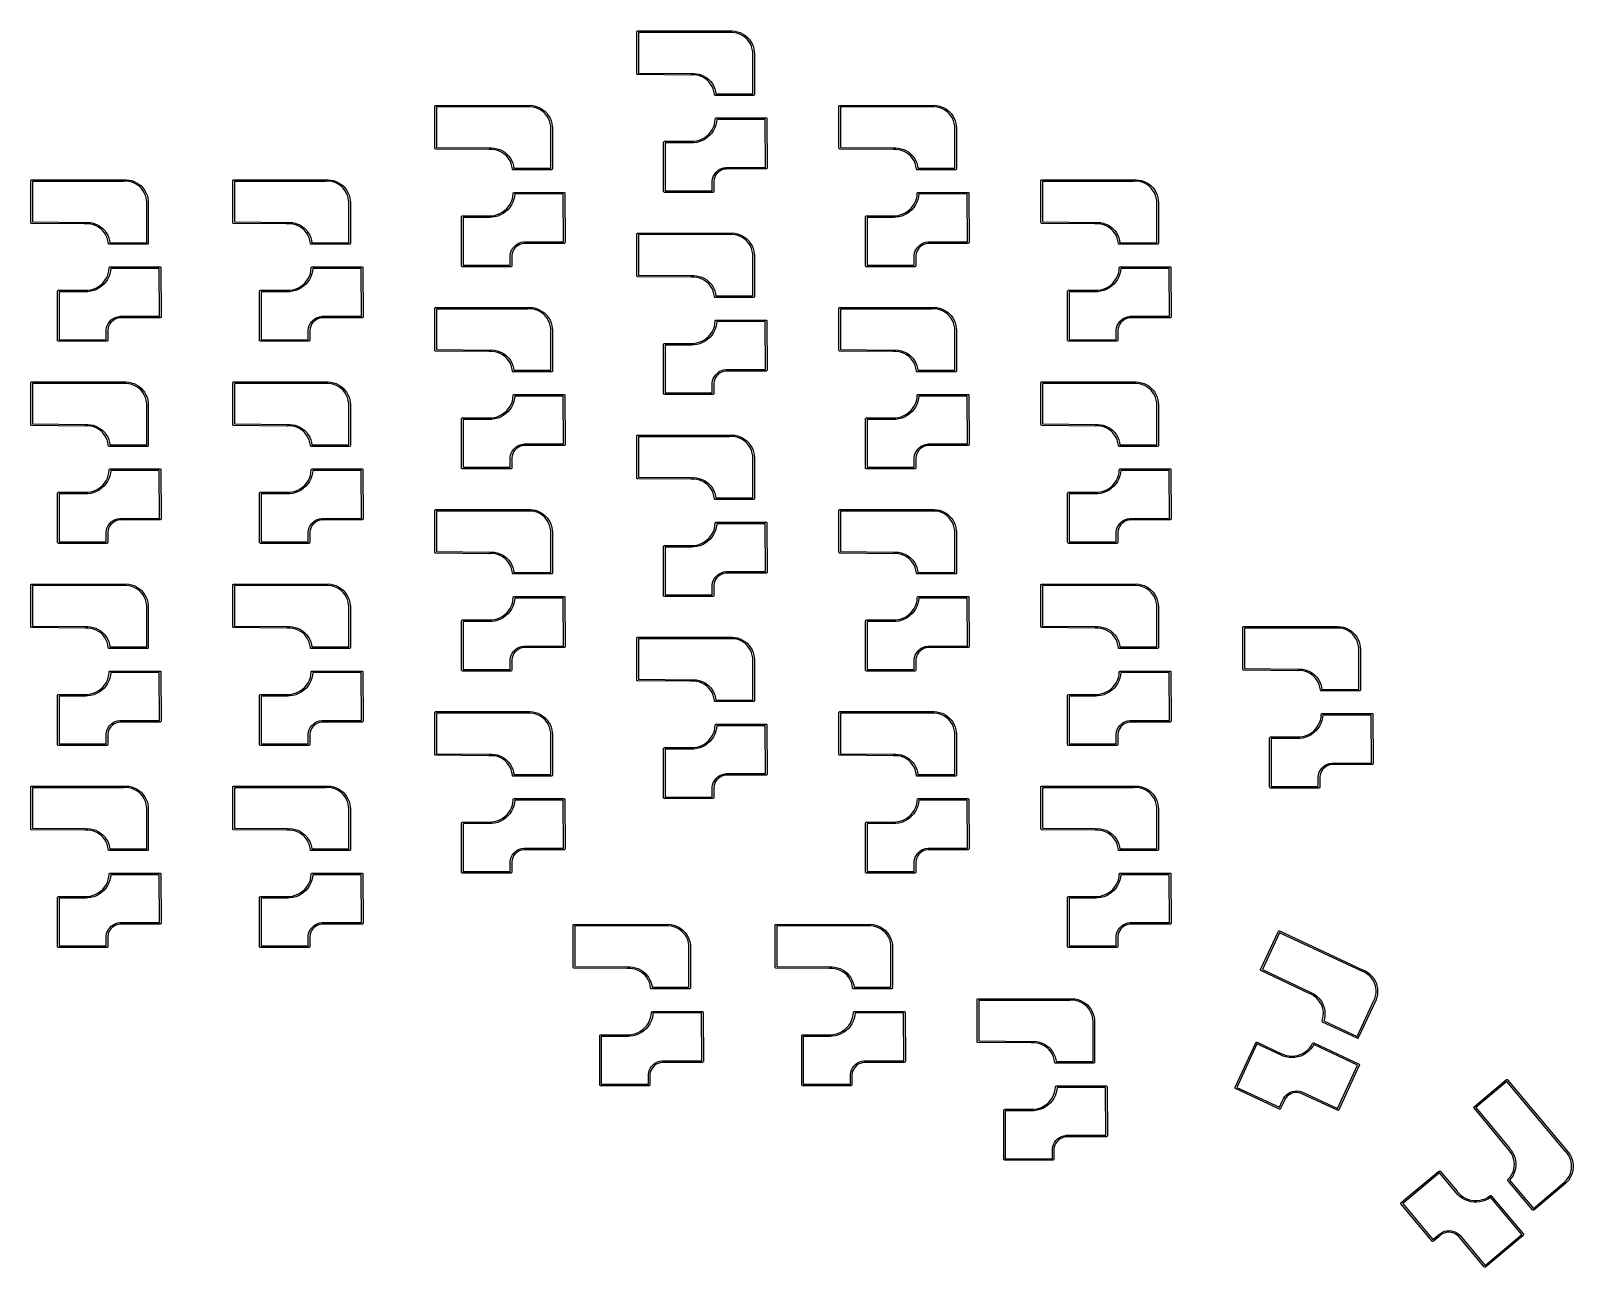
# Model space of a CAD drawing. Extents: x -5 to 140, y -38 to 78.
import ezdxf

# ---------------------------------------------------------------- set-up
doc = ezdxf.new("R2010")
doc.units = 0
doc.layers.add('BLACK', color=7, linetype='CONTINUOUS')

msp = doc.modelspace()

# ---------------------------------------------------------------- linework, layer by layer
at = {"layer": 'BLACK', "linetype": 'CONTINUOUS'}
for p, q in [((52.125, 77.804), (52.1267, 77.8137)), ((52.125, 73.896), (52.125, 77.804)), ((52.1261, 77.817), (52.1278, 77.8199)), ((52.1267, 77.8137), (52.1261, 77.817)), ((52.1278, 77.8199), (52.1295, 77.8297)), ((52.1295, 77.8297), (52.142, 77.8446)), ((52.142, 77.8446), (52.1518, 77.8615)), ((52.1518, 77.8615), (52.1581, 77.8638)), ((52.1581, 77.8638), (52.1625, 77.869)), ((52.1625, 77.869), (52.1817, 77.8723)), ((52.1817, 77.8723), (52.2, 77.879)), ((52.2, 77.879), (60.825, 77.879)), ((60.825, 77.729), (52.275, 77.729)), ((52.275, 77.729), (52.275, 73.9243)), ((60.825, 77.879), (60.8255, 77.8789)), ((60.8282, 77.7301), (60.825, 77.729)), ((60.8255, 77.8789), (61.0786, 77.8867)), ((60.8318, 77.7293), (60.8282, 77.7301)), ((60.8425, 77.7339), (60.8318, 77.7293)), ((61.0945, 77.7404), (60.8425, 77.7339)), ((61.0786, 77.8867), (61.3381, 77.8634)), ((61.3563, 77.7128), (61.0945, 77.7404)), ((61.3381, 77.8634), (61.5929, 77.8089)), ((61.6122, 77.6513), (61.3563, 77.7128)), ((61.5929, 77.8089), (61.8392, 77.724)), ((61.8578, 77.5569), (61.6122, 77.6513)), ((61.8392, 77.724), (62.0736, 77.6102)), ((62.0891, 77.4313), (61.8578, 77.5569)), ((62.0736, 77.6102), (62.2925, 77.4688)), ((62.302, 77.2766), (62.0891, 77.4313)), ((62.2925, 77.4688), (62.4928, 77.3022)), ((62.4928, 77.0953), (62.302, 77.2766)), ((62.4928, 77.3022), (62.6715, 77.1126)), ((62.6584, 76.8908), (62.4928, 77.0953)), ((62.7958, 76.6663), (62.6584, 76.8908)), ((62.6715, 77.1126), (62.8261, 76.9028)), ((62.8261, 76.9028), (62.9543, 76.676)), ((62.9028, 76.4259), (62.7958, 76.6663)), ((62.9775, 76.1735), (62.9028, 76.4259)), ((62.9543, 76.676), (63.0541, 76.4353)), ((63.0169, 75.9245), (62.9775, 76.1735)), ((63.0143, 75.9132), (63.0169, 75.9245)), ((63.0301, 75.8764), (63.0143, 75.9132)), ((63.025, 75.85), (63.0295, 75.8757)), ((63.025, 71.971), (63.025, 75.85)), ((63.0295, 75.8757), (63.0301, 75.8764)), ((63.0541, 76.4353), (63.1243, 76.1844)), ((63.1243, 76.1844), (63.1637, 75.9268)), ((63.1637, 75.9268), (63.1572, 75.8983)), ((63.1572, 75.8983), (63.1575, 75.8982)), ((63.1575, 75.8982), (63.175, 75.85)), ((63.1637, 75.9268), (63.1637, 75.9268)), ((63.175, 75.85), (63.175, 71.905)), ((52.1328, 73.8747), (52.125, 73.896)), ((52.1263, 73.8637), (52.1328, 73.8747)), ((52.1347, 73.8131), (52.1263, 73.8637)), ((52.1737, 73.7798), (52.1347, 73.8131)), ((52.1993, 73.775), (52.1737, 73.7798)), ((57.2141, 73.7293), (52.1993, 73.775)), ((52.275, 73.9243), (57.2507, 73.879)), ((57.2319, 73.7253), (57.2141, 73.7293)), ((57.2406, 73.7291), (57.2319, 73.7253)), ((57.2493, 73.729), (57.2406, 73.7291)), ((57.2525, 73.7301), (57.2493, 73.729)), ((57.2507, 73.879), (57.2659, 73.8762)), ((57.494, 73.7364), (57.2525, 73.7301)), ((57.2659, 73.8762), (57.4781, 73.8828)), ((57.4781, 73.8828), (57.7371, 73.8595)), ((57.7552, 73.709), (57.494, 73.7364)), ((57.7371, 73.8595), (57.9915, 73.8051)), ((58.0106, 73.6476), (57.7552, 73.709)), ((57.9915, 73.8051), (58.2374, 73.7205)), ((58.2558, 73.5535), (58.0106, 73.6476)), ((58.2374, 73.7205), (58.4713, 73.6069)), ((58.4867, 73.4281), (58.2558, 73.5535)), ((58.4713, 73.6069), (58.6898, 73.4659)), ((58.6991, 73.2737), (58.4867, 73.4281)), ((58.6898, 73.4659), (58.8898, 73.2995)), ((58.8897, 73.0929), (58.6991, 73.2737)), ((59.0549, 72.8887), (58.8897, 73.0929)), ((58.8898, 73.2995), (59.0682, 73.1103)), ((59.1921, 72.6648), (59.0549, 72.8887)), ((59.0682, 73.1103), (59.2225, 72.901)), ((59.299, 72.4248), (59.1921, 72.6648)), ((59.2225, 72.901), (59.3505, 72.6746)), ((59.3505, 72.6746), (59.4503, 72.4344)), ((59.3735, 72.173), (59.299, 72.4248)), ((59.4129, 71.9244), (59.3735, 72.173)), ((59.4103, 71.9131), (59.4129, 71.9244)), ((59.419, 71.893), (59.4103, 71.9131)), ((59.425, 71.8585), (59.419, 71.893)), ((59.4643, 71.8255), (59.425, 71.8585)), ((59.4503, 72.4344), (59.5203, 72.1839)), ((59.49, 71.821), (59.4643, 71.8255)), ((63.1, 71.821), (59.49, 71.821)), ((59.5203, 72.1839), (59.5529, 71.971)), ((59.5529, 71.971), (63.025, 71.971)), ((63.1482, 71.8385), (63.1, 71.821)), ((63.1739, 71.883), (63.1482, 71.8385)), ((63.175, 71.905), (63.1725, 71.8908)), ((63.1725, 71.8908), (63.1739, 71.883)), ((33.125, 70.804), (33.1267, 70.8137)), ((33.125, 66.896), (33.125, 70.804)), ((33.1261, 70.817), (33.1278, 70.8199)), ((33.1267, 70.8137), (33.1261, 70.817)), ((33.1278, 70.8199), (33.1295, 70.8297)), ((33.1295, 70.8297), (33.142, 70.8446)), ((33.142, 70.8446), (33.1518, 70.8615)), ((33.1518, 70.8615), (33.1581, 70.8638)), ((33.1581, 70.8638), (33.1625, 70.869)), ((33.1625, 70.869), (33.1817, 70.8723)), ((33.1817, 70.8723), (33.2, 70.879)), ((33.2, 70.879), (41.825, 70.879)), ((41.825, 70.729), (33.275, 70.729)), ((33.275, 70.729), (33.275, 66.9243)), ((41.825, 70.879), (41.8255, 70.8789)), ((41.8282, 70.7301), (41.825, 70.729)), ((41.8255, 70.8789), (42.0786, 70.8867)), ((41.8318, 70.7293), (41.8282, 70.7301)), ((41.8425, 70.7339), (41.8318, 70.7293)), ((42.0945, 70.7404), (41.8425, 70.7339)), ((42.0786, 70.8867), (42.3381, 70.8634)), ((42.3563, 70.7128), (42.0945, 70.7404)), ((42.3381, 70.8634), (42.5929, 70.8089)), ((42.6122, 70.6513), (42.3563, 70.7128)), ((42.5929, 70.8089), (42.8392, 70.724)), ((42.8578, 70.5569), (42.6122, 70.6513)), ((42.8392, 70.724), (43.0736, 70.6102)), ((43.0891, 70.4313), (42.8578, 70.5569)), ((43.0736, 70.6102), (43.2925, 70.4688)), ((43.302, 70.2766), (43.0891, 70.4313)), ((43.2925, 70.4688), (43.4928, 70.3022)), ((43.4928, 70.0953), (43.302, 70.2766)), ((43.4928, 70.3022), (43.6715, 70.1126)), ((43.6584, 69.8908), (43.4928, 70.0953)), ((43.7958, 69.6663), (43.6584, 69.8908)), ((43.6715, 70.1126), (43.8261, 69.9028)), ((43.9028, 69.4259), (43.7958, 69.6663)), ((43.8261, 69.9028), (43.9543, 69.676)), ((43.9543, 69.676), (44.0541, 69.4353)), ((59.5011, 69.638), (59.5268, 69.6825)), ((59.5034, 69.6254), (59.5011, 69.638)), ((59.5268, 69.6825), (59.575, 69.7)), ((59.575, 69.7), (64.275, 69.7)), ((64.275, 69.7), (64.3007, 69.6955)), ((64.3007, 69.6955), (64.34, 69.6625)), ((64.34, 69.6625), (64.3489, 69.612)), ((71.125, 70.804), (71.1267, 70.8137)), ((71.125, 66.896), (71.125, 70.804)), ((71.1261, 70.817), (71.1278, 70.8199)), ((71.1267, 70.8137), (71.1261, 70.817)), ((71.1278, 70.8199), (71.1295, 70.8297)), ((71.1295, 70.8297), (71.142, 70.8446)), ((71.142, 70.8446), (71.1518, 70.8615)), ((71.1518, 70.8615), (71.1581, 70.8638)), ((71.1581, 70.8638), (71.1625, 70.869)), ((71.1625, 70.869), (71.1817, 70.8723)), ((71.1817, 70.8723), (71.2, 70.879)), ((71.2, 70.879), (79.825, 70.879)), ((79.825, 70.729), (71.275, 70.729)), ((71.275, 70.729), (71.275, 66.9243)), ((79.825, 70.879), (79.8255, 70.8789)), ((79.8282, 70.7301), (79.825, 70.729)), ((79.8255, 70.8789), (80.0786, 70.8867)), ((79.8318, 70.7293), (79.8282, 70.7301)), ((79.8425, 70.7339), (79.8318, 70.7293)), ((80.0945, 70.7404), (79.8425, 70.7339)), ((80.0786, 70.8867), (80.3381, 70.8634)), ((80.3563, 70.7128), (80.0945, 70.7404)), ((80.3381, 70.8634), (80.5929, 70.8089)), ((80.6122, 70.6513), (80.3563, 70.7128)), ((80.5929, 70.8089), (80.8392, 70.724)), ((80.8578, 70.5569), (80.6122, 70.6513)), ((80.8392, 70.724), (81.0736, 70.6102)), ((81.0891, 70.4313), (80.8578, 70.5569)), ((81.0736, 70.6102), (81.2925, 70.4688)), ((81.302, 70.2766), (81.0891, 70.4313)), ((81.2925, 70.4688), (81.4928, 70.3022)), ((81.4928, 70.0953), (81.302, 70.2766)), ((81.4928, 70.3022), (81.6715, 70.1126)), ((81.6584, 69.8908), (81.4928, 70.0953)), ((81.7958, 69.6663), (81.6584, 69.8908)), ((81.6715, 70.1126), (81.8261, 69.9028)), ((81.9028, 69.4259), (81.7958, 69.6663)), ((81.8261, 69.9028), (81.9543, 69.676)), ((81.9543, 69.676), (82.0541, 69.4353)), ((43.9775, 69.1735), (43.9028, 69.4259)), ((44.0169, 68.9245), (43.9775, 69.1735)), ((44.0143, 68.9132), (44.0169, 68.9245)), ((44.0301, 68.8764), (44.0143, 68.9132)), ((44.025, 68.85), (44.0295, 68.8757)), ((44.025, 64.971), (44.025, 68.85)), ((44.0295, 68.8757), (44.0301, 68.8764)), ((44.0541, 69.4353), (44.1243, 69.1844)), ((44.1243, 69.1844), (44.1637, 68.9268)), ((44.1637, 68.9268), (44.1572, 68.8983)), ((44.1572, 68.8983), (44.1575, 68.8982)), ((44.1575, 68.8982), (44.175, 68.85)), ((44.1637, 68.9268), (44.1637, 68.9268)), ((44.175, 68.85), (44.175, 64.905)), ((58.8818, 68.1692), (59.0548, 68.371)), ((59.1712, 68.2829), (58.9867, 68.0677)), ((59.0548, 68.371), (59.2022, 68.5923)), ((59.3283, 68.5188), (59.1712, 68.2829)), ((59.2022, 68.5923), (59.3218, 68.8296)), ((59.3218, 68.8296), (59.412, 69.0797)), ((59.4559, 68.7719), (59.3283, 68.5188)), ((59.412, 69.0797), (59.4714, 69.3388)), ((59.5521, 69.0385), (59.4559, 68.7719)), ((59.4714, 69.3388), (59.498, 69.5927)), ((59.4951, 69.6033), (59.5034, 69.6254)), ((59.498, 69.5927), (59.4951, 69.6033)), ((59.6154, 69.3148), (59.5521, 69.0385)), ((59.64, 69.55), (59.6154, 69.3148)), ((64.2003, 69.55), (59.64, 69.55)), ((64.2247, 65.05), (64.2003, 69.55)), ((64.3489, 69.612), (64.3469, 69.6087)), ((64.3469, 69.6087), (64.35, 69.6004)), ((64.35, 69.6004), (64.375, 65.0004)), ((81.9775, 69.1735), (81.9028, 69.4259)), ((82.0169, 68.9245), (81.9775, 69.1735)), ((82.0143, 68.9132), (82.0169, 68.9245)), ((82.0301, 68.8764), (82.0143, 68.9132)), ((82.025, 68.85), (82.0295, 68.8757)), ((82.025, 64.971), (82.025, 68.85)), ((82.0295, 68.8757), (82.0301, 68.8764)), ((82.0541, 69.4353), (82.1243, 69.1844)), ((82.1243, 69.1844), (82.1637, 68.9268)), ((82.1637, 68.9268), (82.1572, 68.8983)), ((82.1572, 68.8983), (82.1575, 68.8982)), ((82.1575, 68.8982), (82.175, 68.85)), ((82.1637, 68.9268), (82.1637, 68.9268)), ((82.175, 68.85), (82.175, 64.905)), ((33.1328, 66.8747), (33.125, 66.896)), ((33.1263, 66.8637), (33.1328, 66.8747)), ((33.1347, 66.8131), (33.1263, 66.8637)), ((33.1737, 66.7798), (33.1347, 66.8131)), ((33.1993, 66.775), (33.1737, 66.7798)), ((38.2141, 66.7293), (33.1993, 66.775)), ((33.275, 66.9243), (38.2507, 66.879)), ((38.2319, 66.7253), (38.2141, 66.7293)), ((38.2406, 66.7291), (38.2319, 66.7253)), ((38.2493, 66.729), (38.2406, 66.7291)), ((38.2525, 66.7301), (38.2493, 66.729)), ((38.2507, 66.879), (38.2659, 66.8762)), ((38.494, 66.7364), (38.2525, 66.7301)), ((38.2659, 66.8762), (38.4781, 66.8828)), ((38.4781, 66.8828), (38.7371, 66.8595)), ((38.7552, 66.709), (38.494, 66.7364)), ((38.7371, 66.8595), (38.9915, 66.8051)), ((38.9915, 66.8051), (39.2374, 66.7205)), ((54.625, 67.4), (54.6295, 67.4257)), ((54.625, 62.8), (54.625, 67.4)), ((54.6295, 67.4257), (54.6625, 67.465)), ((54.6625, 67.465), (54.6672, 67.4658)), ((54.6672, 67.4658), (54.6768, 67.4825)), ((54.6768, 67.4825), (54.725, 67.5)), ((54.725, 67.5), (57.1855, 67.5)), ((57.275, 67.35), (54.775, 67.35)), ((54.775, 67.35), (54.775, 62.85)), ((57.1855, 67.5), (57.2033, 67.5049)), ((57.2033, 67.5049), (57.2136, 67.5011)), ((57.2136, 67.5011), (57.4689, 67.5053)), ((57.2933, 67.3567), (57.275, 67.35)), ((57.4801, 67.3597), (57.2933, 67.3567)), ((57.4689, 67.5053), (57.7322, 67.5416)), ((57.7609, 67.3985), (57.4801, 67.3597)), ((57.7322, 67.5416), (57.9892, 67.6095)), ((58.0349, 67.4708), (57.7609, 67.3985)), ((57.9892, 67.6095), (58.2362, 67.7078)), ((58.2983, 67.5757), (58.0349, 67.4708)), ((58.2362, 67.7078), (58.4695, 67.8352)), ((58.5471, 67.7115), (58.2983, 67.5757)), ((58.4695, 67.8352), (58.6857, 67.9897)), ((58.7777, 67.8763), (58.5471, 67.7115)), ((58.6857, 67.9897), (58.8818, 68.1692)), ((58.9867, 68.0677), (58.7777, 67.8763)), ((71.1328, 66.8747), (71.125, 66.896)), ((71.1263, 66.8637), (71.1328, 66.8747)), ((71.1347, 66.8131), (71.1263, 66.8637)), ((71.1737, 66.7798), (71.1347, 66.8131)), ((71.1993, 66.775), (71.1737, 66.7798)), ((76.2141, 66.7293), (71.1993, 66.775)), ((71.275, 66.9243), (76.2507, 66.879)), ((76.2319, 66.7253), (76.2141, 66.7293)), ((76.2406, 66.7291), (76.2319, 66.7253)), ((76.2493, 66.729), (76.2406, 66.7291)), ((76.2525, 66.7301), (76.2493, 66.729)), ((76.2507, 66.879), (76.2659, 66.8762)), ((76.494, 66.7364), (76.2525, 66.7301)), ((76.2659, 66.8762), (76.4781, 66.8828)), ((76.4781, 66.8828), (76.7371, 66.8595)), ((76.7552, 66.709), (76.494, 66.7364)), ((76.7371, 66.8595), (76.9915, 66.8051)), ((76.9915, 66.8051), (77.2374, 66.7205)), ((39.0106, 66.6476), (38.7552, 66.709)), ((39.2558, 66.5535), (39.0106, 66.6476)), ((39.2374, 66.7205), (39.4713, 66.6069)), ((39.4867, 66.4281), (39.2558, 66.5535)), ((39.4713, 66.6069), (39.6898, 66.4659)), ((39.6991, 66.2737), (39.4867, 66.4281)), ((39.6898, 66.4659), (39.8898, 66.2995)), ((39.8897, 66.0929), (39.6991, 66.2737)), ((40.0549, 65.8887), (39.8897, 66.0929)), ((39.8898, 66.2995), (40.0682, 66.1103)), ((40.1921, 65.6648), (40.0549, 65.8887)), ((40.0682, 66.1103), (40.2225, 65.901)), ((40.299, 65.4248), (40.1921, 65.6648)), ((40.2225, 65.901), (40.3505, 65.6746)), ((40.3735, 65.173), (40.299, 65.4248)), ((40.3505, 65.6746), (40.4503, 65.4344)), ((40.4503, 65.4344), (40.5203, 65.1839)), ((77.0106, 66.6476), (76.7552, 66.709)), ((77.2558, 66.5535), (77.0106, 66.6476)), ((77.2374, 66.7205), (77.4713, 66.6069)), ((77.4867, 66.4281), (77.2558, 66.5535)), ((77.4713, 66.6069), (77.6898, 66.4659)), ((77.6991, 66.2737), (77.4867, 66.4281)), ((77.6898, 66.4659), (77.8898, 66.2995)), ((77.8897, 66.0929), (77.6991, 66.2737)), ((78.0549, 65.8887), (77.8897, 66.0929)), ((77.8898, 66.2995), (78.0682, 66.1103)), ((78.1921, 65.6648), (78.0549, 65.8887)), ((78.0682, 66.1103), (78.2225, 65.901)), ((78.299, 65.4248), (78.1921, 65.6648)), ((78.2225, 65.901), (78.3505, 65.6746)), ((78.3735, 65.173), (78.299, 65.4248)), ((78.3505, 65.6746), (78.4503, 65.4344)), ((78.4503, 65.4344), (78.5203, 65.1839)), ((-4.87219, 63.8199), (-4.87048, 63.8297)), ((-4.87048, 63.8297), (-4.85795, 63.8446)), ((-4.85795, 63.8446), (-4.84821, 63.8615)), ((-4.84821, 63.8615), (-4.84185, 63.8638)), ((-4.84185, 63.8638), (-4.8375, 63.869)), ((-4.8375, 63.869), (-4.81831, 63.8723)), ((-4.81831, 63.8723), (-4.8, 63.879)), ((-4.8, 63.879), (3.825, 63.879)), ((3.825, 63.879), (3.82549, 63.8789)), ((3.82549, 63.8789), (4.07859, 63.8867)), ((4.07859, 63.8867), (4.33809, 63.8634)), ((4.33809, 63.8634), (4.59288, 63.8089)), ((14.1278, 63.8199), (14.1295, 63.8297)), ((14.1295, 63.8297), (14.142, 63.8446)), ((14.142, 63.8446), (14.1518, 63.8615)), ((14.1518, 63.8615), (14.1581, 63.8638)), ((14.1581, 63.8638), (14.1625, 63.869)), ((14.1625, 63.869), (14.1817, 63.8723)), ((14.1817, 63.8723), (14.2, 63.879)), ((14.2, 63.879), (22.825, 63.879)), ((22.825, 63.879), (22.8255, 63.8789)), ((22.8255, 63.8789), (23.0786, 63.8867)), ((23.0786, 63.8867), (23.3381, 63.8634)), ((23.3381, 63.8634), (23.5929, 63.8089)), ((40.4129, 64.9244), (40.3735, 65.173)), ((40.4103, 64.9131), (40.4129, 64.9244)), ((40.419, 64.893), (40.4103, 64.9131)), ((40.425, 64.8585), (40.419, 64.893)), ((40.4643, 64.8255), (40.425, 64.8585)), ((40.49, 64.821), (40.4643, 64.8255)), ((44.1, 64.821), (40.49, 64.821)), ((40.5203, 65.1839), (40.5529, 64.971)), ((40.5529, 64.971), (44.025, 64.971)), ((44.1482, 64.8385), (44.1, 64.821)), ((44.1739, 64.883), (44.1482, 64.8385)), ((44.175, 64.905), (44.1725, 64.8908)), ((44.1725, 64.8908), (44.1739, 64.883)), ((59.2059, 63.7638), (59.2408, 63.9805)), ((59.2408, 63.9805), (59.3093, 64.1891)), ((59.3093, 64.1891), (59.4095, 64.3843)), ((59.3828, 63.946), (59.3515, 63.7519)), ((59.4441, 64.1328), (59.3828, 63.946)), ((59.4095, 64.3843), (59.539, 64.5615)), ((59.5339, 64.3076), (59.4441, 64.1328)), ((59.6499, 64.4663), (59.5339, 64.3076)), ((59.539, 64.5615), (59.6947, 64.7163)), ((59.7893, 64.6049), (59.6499, 64.4663)), ((59.6947, 64.7163), (59.8726, 64.8448)), ((59.9486, 64.72), (59.7893, 64.6049)), ((59.8726, 64.8448), (60.0685, 64.9439)), ((60.124, 64.8087), (59.9486, 64.72)), ((60.0685, 64.9439), (60.2774, 65.0111)), ((60.3111, 64.8689), (60.124, 64.8087)), ((60.2774, 65.0111), (60.4792, 65.0424)), ((60.4959, 64.8976), (60.3111, 64.8689)), ((60.4792, 65.0424), (60.5, 65.05)), ((60.5057, 64.8952), (60.4959, 64.8976)), ((60.5, 65.05), (64.2247, 65.05)), ((60.5173, 64.9), (60.5057, 64.8952)), ((64.275, 64.9), (60.5173, 64.9)), ((64.3232, 64.9175), (64.275, 64.9)), ((64.3329, 64.9344), (64.3232, 64.9175)), ((64.3379, 64.9353), (64.3329, 64.9344)), ((64.3706, 64.9747), (64.3379, 64.9353)), ((64.375, 65.0004), (64.3706, 64.9747)), ((78.4129, 64.9244), (78.3735, 65.173)), ((78.4103, 64.9131), (78.4129, 64.9244)), ((78.419, 64.893), (78.4103, 64.9131)), ((78.425, 64.8585), (78.419, 64.893)), ((78.4643, 64.8255), (78.425, 64.8585)), ((78.49, 64.821), (78.4643, 64.8255)), ((82.1, 64.821), (78.49, 64.821)), ((78.5203, 65.1839), (78.5529, 64.971)), ((78.5529, 64.971), (82.025, 64.971)), ((82.1482, 64.8385), (82.1, 64.821)), ((82.1739, 64.883), (82.1482, 64.8385)), ((82.175, 64.905), (82.1725, 64.8908)), ((82.1725, 64.8908), (82.1739, 64.883)), ((90.1278, 63.8199), (90.1295, 63.8297)), ((90.1295, 63.8297), (90.142, 63.8446)), ((90.142, 63.8446), (90.1518, 63.8615)), ((90.1518, 63.8615), (90.1581, 63.8638)), ((90.1581, 63.8638), (90.1625, 63.869)), ((90.1625, 63.869), (90.1817, 63.8723)), ((90.1817, 63.8723), (90.2, 63.879)), ((90.2, 63.879), (98.825, 63.879)), ((98.825, 63.879), (98.8255, 63.8789)), ((98.8255, 63.8789), (99.0786, 63.8867)), ((99.0786, 63.8867), (99.3381, 63.8634)), ((99.3381, 63.8634), (99.5929, 63.8089)), ((-4.875, 63.804), (-4.87328, 63.8137)), ((-4.875, 59.896), (-4.875, 63.804)), ((-4.87386, 63.817), (-4.87219, 63.8199)), ((-4.87328, 63.8137), (-4.87386, 63.817)), ((3.825, 63.729), (-4.725, 63.729)), ((-4.725, 63.729), (-4.725, 59.9243)), ((3.82815, 63.7301), (3.825, 63.729)), ((3.83184, 63.7293), (3.82815, 63.7301)), ((3.8425, 63.7339), (3.83184, 63.7293)), ((4.09454, 63.7404), (3.8425, 63.7339)), ((4.35627, 63.7128), (4.09454, 63.7404)), ((4.61217, 63.6513), (4.35627, 63.7128)), ((4.59288, 63.8089), (4.83925, 63.724)), ((4.85784, 63.5569), (4.61217, 63.6513)), ((4.83925, 63.724), (5.0736, 63.6102)), ((5.08909, 63.4313), (4.85784, 63.5569)), ((5.0736, 63.6102), (5.2925, 63.4688)), ((5.30197, 63.2766), (5.08909, 63.4313)), ((5.2925, 63.4688), (5.49278, 63.3022)), ((5.49283, 63.0953), (5.30197, 63.2766)), ((5.49278, 63.3022), (5.67151, 63.1126)), ((5.65839, 62.8908), (5.49283, 63.0953)), ((5.79584, 62.6663), (5.65839, 62.8908)), ((5.67151, 63.1126), (5.82609, 62.9028)), ((5.90282, 62.4259), (5.79584, 62.6663)), ((5.82609, 62.9028), (5.95426, 62.676)), ((5.9775, 62.1735), (5.90282, 62.4259)), ((5.95426, 62.676), (6.05414, 62.4353)), ((6.05414, 62.4353), (6.12429, 62.1844)), ((14.125, 63.804), (14.1267, 63.8137)), ((14.125, 59.896), (14.125, 63.804)), ((14.1261, 63.817), (14.1278, 63.8199)), ((14.1267, 63.8137), (14.1261, 63.817)), ((22.825, 63.729), (14.275, 63.729)), ((14.275, 63.729), (14.275, 59.9243)), ((22.8282, 63.7301), (22.825, 63.729)), ((22.8318, 63.7293), (22.8282, 63.7301)), ((22.8425, 63.7339), (22.8318, 63.7293)), ((23.0945, 63.7404), (22.8425, 63.7339)), ((23.3563, 63.7128), (23.0945, 63.7404)), ((23.6122, 63.6513), (23.3563, 63.7128)), ((23.5929, 63.8089), (23.8392, 63.724)), ((23.8578, 63.5569), (23.6122, 63.6513)), ((23.8392, 63.724), (24.0736, 63.6102)), ((24.0891, 63.4313), (23.8578, 63.5569)), ((24.0736, 63.6102), (24.2925, 63.4688)), ((24.302, 63.2766), (24.0891, 63.4313)), ((24.2925, 63.4688), (24.4928, 63.3022)), ((24.4928, 63.0953), (24.302, 63.2766)), ((24.4928, 63.3022), (24.6715, 63.1126)), ((24.6584, 62.8908), (24.4928, 63.0953)), ((24.7958, 62.6663), (24.6584, 62.8908)), ((24.6715, 63.1126), (24.8261, 62.9028)), ((24.9028, 62.4259), (24.7958, 62.6663)), ((24.8261, 62.9028), (24.9543, 62.676)), ((24.9775, 62.1735), (24.9028, 62.4259)), ((24.9543, 62.676), (25.0541, 62.4353)), ((25.0541, 62.4353), (25.1243, 62.1844)), ((40.4714, 62.3388), (40.498, 62.5927)), ((40.4951, 62.6033), (40.5034, 62.6254)), ((40.498, 62.5927), (40.4951, 62.6033)), ((40.5011, 62.638), (40.5268, 62.6825)), ((40.5034, 62.6254), (40.5011, 62.638)), ((40.5268, 62.6825), (40.575, 62.7)), ((40.575, 62.7), (45.275, 62.7)), ((40.64, 62.55), (40.6154, 62.3148)), ((45.2003, 62.55), (40.64, 62.55)), ((45.2247, 58.05), (45.2003, 62.55)), ((45.275, 62.7), (45.3007, 62.6955)), ((45.3007, 62.6955), (45.34, 62.6625)), ((45.34, 62.6625), (45.3489, 62.612)), ((45.3489, 62.612), (45.3469, 62.6087)), ((45.3469, 62.6087), (45.35, 62.6004)), ((45.35, 62.6004), (45.375, 58.0004)), ((54.6425, 62.7518), (54.625, 62.8)), ((54.6592, 62.7422), (54.6425, 62.7518)), ((54.66, 62.7375), (54.6592, 62.7422)), ((54.6993, 62.7045), (54.66, 62.7375)), ((54.725, 62.7), (54.6993, 62.7045)), ((59.275, 62.7), (54.725, 62.7)), ((54.775, 62.85), (59.205, 62.85)), ((59.205, 63.5), (59.2095, 63.5257)), ((59.205, 62.85), (59.205, 63.5)), ((59.2052, 63.5443), (59.2059, 63.7638)), ((59.2118, 63.5283), (59.2052, 63.5443)), ((59.2052, 63.5443), (59.2052, 63.5443)), ((59.2095, 63.5257), (59.2118, 63.5283)), ((59.3232, 62.7175), (59.275, 62.7)), ((59.3489, 62.762), (59.3232, 62.7175)), ((59.3548, 63.5557), (59.3468, 63.5226)), ((59.3468, 63.5226), (59.355, 63.5)), ((59.3505, 62.7743), (59.3473, 62.7706)), ((59.3473, 62.7706), (59.3489, 62.762)), ((59.355, 62.8), (59.3505, 62.7743)), ((59.3515, 63.7519), (59.351, 63.565)), ((59.351, 63.565), (59.3548, 63.5557)), ((59.355, 63.5), (59.355, 62.8)), ((78.4714, 62.3388), (78.498, 62.5927)), ((78.4951, 62.6033), (78.5034, 62.6254)), ((78.498, 62.5927), (78.4951, 62.6033)), ((78.5011, 62.638), (78.5268, 62.6825)), ((78.5034, 62.6254), (78.5011, 62.638)), ((78.5268, 62.6825), (78.575, 62.7)), ((78.575, 62.7), (83.275, 62.7)), ((78.64, 62.55), (78.6154, 62.3148)), ((83.2003, 62.55), (78.64, 62.55)), ((83.2247, 58.05), (83.2003, 62.55)), ((83.275, 62.7), (83.3007, 62.6955)), ((83.3007, 62.6955), (83.34, 62.6625)), ((83.34, 62.6625), (83.3489, 62.612)), ((83.3489, 62.612), (83.3469, 62.6087)), ((83.3469, 62.6087), (83.35, 62.6004)), ((83.35, 62.6004), (83.375, 58.0004)), ((90.125, 63.804), (90.1267, 63.8137)), ((90.125, 59.896), (90.125, 63.804)), ((90.1261, 63.817), (90.1278, 63.8199)), ((90.1267, 63.8137), (90.1261, 63.817)), ((98.825, 63.729), (90.275, 63.729)), ((90.275, 63.729), (90.275, 59.9243)), ((98.8282, 63.7301), (98.825, 63.729)), ((98.8318, 63.7293), (98.8282, 63.7301)), ((98.8425, 63.7339), (98.8318, 63.7293)), ((99.0945, 63.7404), (98.8425, 63.7339)), ((99.3563, 63.7128), (99.0945, 63.7404)), ((99.6122, 63.6513), (99.3563, 63.7128)), ((99.5929, 63.8089), (99.8392, 63.724)), ((99.8578, 63.5569), (99.6122, 63.6513)), ((99.8392, 63.724), (100.074, 63.6102)), ((100.089, 63.4313), (99.8578, 63.5569)), ((100.074, 63.6102), (100.293, 63.4688)), ((100.302, 63.2766), (100.089, 63.4313)), ((100.293, 63.4688), (100.493, 63.3022)), ((100.493, 63.0953), (100.302, 63.2766)), ((100.493, 63.3022), (100.672, 63.1126)), ((100.658, 62.8908), (100.493, 63.0953)), ((100.796, 62.6663), (100.658, 62.8908)), ((100.672, 63.1126), (100.826, 62.9028)), ((100.903, 62.4259), (100.796, 62.6663)), ((100.826, 62.9028), (100.954, 62.676)), ((100.978, 62.1735), (100.903, 62.4259)), ((100.954, 62.676), (101.054, 62.4353)), ((101.054, 62.4353), (101.124, 62.1844)), ((6.01688, 61.9245), (5.9775, 62.1735)), ((6.01431, 61.9132), (6.01688, 61.9245)), ((6.03011, 61.8764), (6.01431, 61.9132)), ((6.025, 61.85), (6.02952, 61.8757)), ((6.025, 57.971), (6.025, 61.85)), ((6.02952, 61.8757), (6.03011, 61.8764)), ((6.12429, 62.1844), (6.16369, 61.9268)), ((6.16369, 61.9268), (6.15723, 61.8983)), ((6.15723, 61.8983), (6.15745, 61.8982)), ((6.15745, 61.8982), (6.175, 61.85)), ((6.16369, 61.9268), (6.16369, 61.9268)), ((6.175, 61.85), (6.175, 57.905)), ((25.0169, 61.9245), (24.9775, 62.1735)), ((25.0143, 61.9132), (25.0169, 61.9245)), ((25.0301, 61.8764), (25.0143, 61.9132)), ((25.025, 61.85), (25.0295, 61.8757)), ((25.025, 57.971), (25.025, 61.85)), ((25.0295, 61.8757), (25.0301, 61.8764)), ((25.1243, 62.1844), (25.1637, 61.9268)), ((25.1637, 61.9268), (25.1572, 61.8983)), ((25.1572, 61.8983), (25.1575, 61.8982)), ((25.1575, 61.8982), (25.175, 61.85)), ((25.1637, 61.9268), (25.1637, 61.9268)), ((25.175, 61.85), (25.175, 57.905)), ((39.4695, 60.8352), (39.6857, 60.9897)), ((39.6857, 60.9897), (39.8818, 61.1692)), ((39.9867, 61.0677), (39.7777, 60.8763)), ((39.8818, 61.1692), (40.0548, 61.371)), ((40.1712, 61.2829), (39.9867, 61.0677)), ((40.0548, 61.371), (40.2022, 61.5923)), ((40.3283, 61.5188), (40.1712, 61.2829)), ((40.2022, 61.5923), (40.3218, 61.8296)), ((40.3218, 61.8296), (40.412, 62.0797)), ((40.4559, 61.7719), (40.3283, 61.5188)), ((40.412, 62.0797), (40.4714, 62.3388)), ((40.5521, 62.0385), (40.4559, 61.7719)), ((40.6154, 62.3148), (40.5521, 62.0385)), ((77.4695, 60.8352), (77.6857, 60.9897)), ((77.6857, 60.9897), (77.8818, 61.1692)), ((77.9867, 61.0677), (77.7777, 60.8763)), ((77.8818, 61.1692), (78.0548, 61.371)), ((78.1712, 61.2829), (77.9867, 61.0677)), ((78.0548, 61.371), (78.2022, 61.5923)), ((78.3283, 61.5188), (78.1712, 61.2829)), ((78.2022, 61.5923), (78.3218, 61.8296)), ((78.3218, 61.8296), (78.412, 62.0797)), ((78.4559, 61.7719), (78.3283, 61.5188)), ((78.412, 62.0797), (78.4714, 62.3388)), ((78.5521, 62.0385), (78.4559, 61.7719)), ((78.6154, 62.3148), (78.5521, 62.0385)), ((101.017, 61.9245), (100.978, 62.1735)), ((101.014, 61.9132), (101.017, 61.9245)), ((101.03, 61.8764), (101.014, 61.9132)), ((101.025, 61.85), (101.03, 61.8757)), ((101.025, 57.971), (101.025, 61.85)), ((101.03, 61.8757), (101.03, 61.8764)), ((101.124, 62.1844), (101.164, 61.9268)), ((101.164, 61.9268), (101.157, 61.8983)), ((101.157, 61.8983), (101.157, 61.8982)), ((101.157, 61.8982), (101.175, 61.85)), ((101.164, 61.9268), (101.164, 61.9268)), ((101.175, 61.85), (101.175, 57.905)), ((-4.86725, 59.8747), (-4.875, 59.896)), ((-4.87374, 59.8637), (-4.86725, 59.8747)), ((-4.86529, 59.8131), (-4.87374, 59.8637)), ((-4.82629, 59.7798), (-4.86529, 59.8131)), ((-4.80068, 59.775), (-4.82629, 59.7798)), ((0.21415, 59.7293), (-4.80068, 59.775)), ((-4.725, 59.9243), (0.25068, 59.879)), ((0.23186, 59.7253), (0.21415, 59.7293)), ((0.24063, 59.7291), (0.23186, 59.7253)), ((0.24932, 59.729), (0.24063, 59.7291)), ((0.25254, 59.7301), (0.24932, 59.729)), ((0.25068, 59.879), (0.26589, 59.8762)), ((0.49403, 59.7364), (0.25254, 59.7301)), ((0.26589, 59.8762), (0.47809, 59.8828)), ((0.47809, 59.8828), (0.73712, 59.8595)), ((0.75525, 59.709), (0.49403, 59.7364)), ((0.73712, 59.8595), (0.99145, 59.8051)), ((1.01065, 59.6476), (0.75525, 59.709)), ((0.99145, 59.8051), (1.23738, 59.7205)), ((1.25585, 59.5535), (1.01065, 59.6476)), ((1.23738, 59.7205), (1.47131, 59.6069)), ((1.48666, 59.4281), (1.25585, 59.5535)), ((1.47131, 59.6069), (1.68984, 59.4659)), ((14.1328, 59.8747), (14.125, 59.896)), ((14.1263, 59.8637), (14.1328, 59.8747)), ((14.1347, 59.8131), (14.1263, 59.8637)), ((14.1737, 59.7798), (14.1347, 59.8131)), ((14.1993, 59.775), (14.1737, 59.7798)), ((19.2141, 59.7293), (14.1993, 59.775)), ((14.275, 59.9243), (19.2507, 59.879)), ((19.2319, 59.7253), (19.2141, 59.7293)), ((19.2406, 59.7291), (19.2319, 59.7253)), ((19.2493, 59.729), (19.2406, 59.7291)), ((19.2525, 59.7301), (19.2493, 59.729)), ((19.2507, 59.879), (19.2659, 59.8762)), ((19.494, 59.7364), (19.2525, 59.7301)), ((19.2659, 59.8762), (19.4781, 59.8828)), ((19.4781, 59.8828), (19.7371, 59.8595)), ((19.7552, 59.709), (19.494, 59.7364)), ((19.7371, 59.8595), (19.9915, 59.8051)), ((20.0106, 59.6476), (19.7552, 59.709)), ((19.9915, 59.8051), (20.2374, 59.7205)), ((20.2558, 59.5535), (20.0106, 59.6476)), ((20.2374, 59.7205), (20.4713, 59.6069)), ((20.4867, 59.4281), (20.2558, 59.5535)), ((20.4713, 59.6069), (20.6898, 59.4659)), ((35.625, 60.4), (35.6295, 60.4257)), ((35.625, 55.8), (35.625, 60.4)), ((35.6295, 60.4257), (35.6625, 60.465)), ((35.6625, 60.465), (35.6672, 60.4658)), ((35.6672, 60.4658), (35.6768, 60.4825)), ((35.6768, 60.4825), (35.725, 60.5)), ((35.725, 60.5), (38.1855, 60.5)), ((38.275, 60.35), (35.775, 60.35)), ((35.775, 60.35), (35.775, 55.85)), ((38.1855, 60.5), (38.2033, 60.5049)), ((38.2033, 60.5049), (38.2136, 60.5011)), ((38.2136, 60.5011), (38.4689, 60.5053)), ((38.2933, 60.3567), (38.275, 60.35)), ((38.4801, 60.3597), (38.2933, 60.3567)), ((38.4689, 60.5053), (38.7322, 60.5416)), ((38.7609, 60.3985), (38.4801, 60.3597)), ((38.7322, 60.5416), (38.9892, 60.6095)), ((39.0349, 60.4708), (38.7609, 60.3985)), ((38.9892, 60.6095), (39.2362, 60.7078)), ((39.2983, 60.5757), (39.0349, 60.4708)), ((39.2362, 60.7078), (39.4695, 60.8352)), ((39.5471, 60.7115), (39.2983, 60.5757)), ((39.7777, 60.8763), (39.5471, 60.7115)), ((73.625, 60.4), (73.6295, 60.4257)), ((73.625, 55.8), (73.625, 60.4)), ((73.6295, 60.4257), (73.6625, 60.465)), ((73.6625, 60.465), (73.6672, 60.4658)), ((73.6672, 60.4658), (73.6768, 60.4825)), ((73.6768, 60.4825), (73.725, 60.5)), ((73.725, 60.5), (76.1855, 60.5)), ((76.275, 60.35), (73.775, 60.35)), ((73.775, 60.35), (73.775, 55.85)), ((76.1855, 60.5), (76.2033, 60.5049)), ((76.2033, 60.5049), (76.2136, 60.5011)), ((76.2136, 60.5011), (76.4689, 60.5053)), ((76.2933, 60.3567), (76.275, 60.35)), ((76.4801, 60.3597), (76.2933, 60.3567)), ((76.4689, 60.5053), (76.7322, 60.5416)), ((76.7609, 60.3985), (76.4801, 60.3597)), ((76.7322, 60.5416), (76.9892, 60.6095)), ((77.0349, 60.4708), (76.7609, 60.3985)), ((76.9892, 60.6095), (77.2362, 60.7078)), ((77.2983, 60.5757), (77.0349, 60.4708)), ((77.2362, 60.7078), (77.4695, 60.8352)), ((77.5471, 60.7115), (77.2983, 60.5757)), ((77.7777, 60.8763), (77.5471, 60.7115)), ((90.1328, 59.8747), (90.125, 59.896)), ((90.1263, 59.8637), (90.1328, 59.8747)), ((90.1347, 59.8131), (90.1263, 59.8637)), ((90.1737, 59.7798), (90.1347, 59.8131)), ((90.1993, 59.775), (90.1737, 59.7798)), ((95.2141, 59.7293), (90.1993, 59.775)), ((90.275, 59.9243), (95.2507, 59.879)), ((95.2319, 59.7253), (95.2141, 59.7293)), ((95.2406, 59.7291), (95.2319, 59.7253)), ((95.2493, 59.729), (95.2406, 59.7291)), ((95.2525, 59.7301), (95.2493, 59.729)), ((95.2507, 59.879), (95.2659, 59.8762)), ((95.494, 59.7364), (95.2525, 59.7301)), ((95.2659, 59.8762), (95.4781, 59.8828)), ((95.4781, 59.8828), (95.7371, 59.8595)), ((95.7552, 59.709), (95.494, 59.7364)), ((95.7371, 59.8595), (95.9915, 59.8051)), ((96.0106, 59.6476), (95.7552, 59.709)), ((95.9915, 59.8051), (96.2374, 59.7205)), ((96.2558, 59.5535), (96.0106, 59.6476)), ((96.2374, 59.7205), (96.4713, 59.6069)), ((96.4867, 59.4281), (96.2558, 59.5535)), ((96.4713, 59.6069), (96.6898, 59.4659)), ((1.69915, 59.2737), (1.48666, 59.4281)), ((1.68984, 59.4659), (1.88978, 59.2995)), ((1.88965, 59.0929), (1.69915, 59.2737)), ((2.05493, 58.8887), (1.88965, 59.0929)), ((1.88978, 59.2995), (2.06821, 59.1103)), ((2.19215, 58.6648), (2.05493, 58.8887)), ((2.06821, 59.1103), (2.22254, 58.901)), ((2.29896, 58.4248), (2.19215, 58.6648)), ((2.22254, 58.901), (2.35051, 58.6746)), ((2.37353, 58.173), (2.29896, 58.4248)), ((2.35051, 58.6746), (2.45025, 58.4344)), ((2.41287, 57.9244), (2.37353, 58.173)), ((2.45025, 58.4344), (2.52032, 58.1839)), ((2.52032, 58.1839), (2.55293, 57.971)), ((20.6991, 59.2737), (20.4867, 59.4281)), ((20.6898, 59.4659), (20.8898, 59.2995)), ((20.8897, 59.0929), (20.6991, 59.2737)), ((21.0549, 58.8887), (20.8897, 59.0929)), ((20.8898, 59.2995), (21.0682, 59.1103)), ((21.1921, 58.6648), (21.0549, 58.8887)), ((21.0682, 59.1103), (21.2225, 58.901)), ((21.299, 58.4248), (21.1921, 58.6648)), ((21.2225, 58.901), (21.3505, 58.6746)), ((21.3735, 58.173), (21.299, 58.4248)), ((21.3505, 58.6746), (21.4503, 58.4344)), ((21.4129, 57.9244), (21.3735, 58.173)), ((21.4503, 58.4344), (21.5203, 58.1839)), ((21.5203, 58.1839), (21.5529, 57.971)), ((41.2774, 58.0111), (41.4792, 58.0424)), ((41.4792, 58.0424), (41.5, 58.05)), ((41.5, 58.05), (45.2247, 58.05)), ((52.125, 58.804), (52.1267, 58.8137)), ((52.125, 54.896), (52.125, 58.804)), ((52.1261, 58.817), (52.1278, 58.8199)), ((52.1267, 58.8137), (52.1261, 58.817)), ((52.1278, 58.8199), (52.1295, 58.8297)), ((52.1295, 58.8297), (52.142, 58.8446)), ((52.142, 58.8446), (52.1518, 58.8615)), ((52.1518, 58.8615), (52.1581, 58.8638)), ((52.1581, 58.8638), (52.1625, 58.869)), ((52.1625, 58.869), (52.1817, 58.8723)), ((52.1817, 58.8723), (52.2, 58.879)), ((52.2, 58.879), (60.825, 58.879)), ((60.825, 58.729), (52.275, 58.729)), ((52.275, 58.729), (52.275, 54.9243)), ((60.825, 58.879), (60.8255, 58.8789)), ((60.8282, 58.7301), (60.825, 58.729)), ((60.8255, 58.8789), (61.0786, 58.8867)), ((60.8318, 58.7293), (60.8282, 58.7301)), ((60.8425, 58.7339), (60.8318, 58.7293)), ((61.0945, 58.7404), (60.8425, 58.7339)), ((61.0786, 58.8867), (61.3381, 58.8634)), ((61.3563, 58.7128), (61.0945, 58.7404)), ((61.3381, 58.8634), (61.5929, 58.8089)), ((61.6122, 58.6513), (61.3563, 58.7128)), ((61.5929, 58.8089), (61.8392, 58.724)), ((61.8578, 58.5569), (61.6122, 58.6513)), ((61.8392, 58.724), (62.0736, 58.6102)), ((62.0891, 58.4313), (61.8578, 58.5569)), ((62.0736, 58.6102), (62.2925, 58.4688)), ((62.302, 58.2766), (62.0891, 58.4313)), ((62.2925, 58.4688), (62.4928, 58.3022)), ((62.4928, 58.0953), (62.302, 58.2766)), ((62.4928, 58.3022), (62.6715, 58.1126)), ((62.6584, 57.8908), (62.4928, 58.0953)), ((62.6715, 58.1126), (62.8261, 57.9028)), ((79.2774, 58.0111), (79.4792, 58.0424)), ((79.4792, 58.0424), (79.5, 58.05)), ((79.5, 58.05), (83.2247, 58.05)), ((96.6991, 59.2737), (96.4867, 59.4281)), ((96.6898, 59.4659), (96.8898, 59.2995)), ((96.8897, 59.0929), (96.6991, 59.2737)), ((97.0549, 58.8887), (96.8897, 59.0929)), ((96.8898, 59.2995), (97.0682, 59.1103)), ((97.1921, 58.6648), (97.0549, 58.8887)), ((97.0682, 59.1103), (97.2225, 58.901)), ((97.299, 58.4248), (97.1921, 58.6648)), ((97.2225, 58.901), (97.3505, 58.6746)), ((97.3735, 58.173), (97.299, 58.4248)), ((97.3505, 58.6746), (97.4503, 58.4344)), ((97.4129, 57.9244), (97.3735, 58.173)), ((97.4503, 58.4344), (97.5203, 58.1839)), ((97.5203, 58.1839), (97.5529, 57.971)), ((2.41031, 57.9131), (2.41287, 57.9244)), ((2.41896, 57.893), (2.41031, 57.9131)), ((2.42505, 57.8585), (2.41896, 57.893)), ((2.46435, 57.8255), (2.42505, 57.8585)), ((2.49, 57.821), (2.46435, 57.8255)), ((6.1, 57.821), (2.49, 57.821)), ((2.55293, 57.971), (6.025, 57.971)), ((6.14821, 57.8385), (6.1, 57.821)), ((6.17386, 57.883), (6.14821, 57.8385)), ((6.175, 57.905), (6.17249, 57.8908)), ((6.17249, 57.8908), (6.17386, 57.883)), ((21.4103, 57.9131), (21.4129, 57.9244)), ((21.419, 57.893), (21.4103, 57.9131)), ((21.425, 57.8585), (21.419, 57.893)), ((21.4643, 57.8255), (21.425, 57.8585)), ((21.49, 57.821), (21.4643, 57.8255)), ((25.1, 57.821), (21.49, 57.821)), ((21.5529, 57.971), (25.025, 57.971)), ((25.1482, 57.8385), (25.1, 57.821)), ((25.1739, 57.883), (25.1482, 57.8385)), ((25.175, 57.905), (25.1725, 57.8908)), ((25.1725, 57.8908), (25.1739, 57.883)), ((40.2052, 56.5443), (40.2059, 56.7638)), ((40.2059, 56.7638), (40.2408, 56.9805)), ((40.2408, 56.9805), (40.3093, 57.1891)), ((40.3093, 57.1891), (40.4095, 57.3843)), ((40.3515, 56.7519), (40.351, 56.565)), ((40.3828, 56.946), (40.3515, 56.7519)), ((40.4441, 57.1328), (40.3828, 56.946)), ((40.4095, 57.3843), (40.539, 57.5615)), ((40.5339, 57.3076), (40.4441, 57.1328)), ((40.6499, 57.4663), (40.5339, 57.3076)), ((40.539, 57.5615), (40.6947, 57.7163)), ((40.7893, 57.6049), (40.6499, 57.4663)), ((40.6947, 57.7163), (40.8726, 57.8448)), ((40.9486, 57.72), (40.7893, 57.6049)), ((40.8726, 57.8448), (41.0685, 57.9439)), ((41.124, 57.8087), (40.9486, 57.72)), ((41.0685, 57.9439), (41.2774, 58.0111)), ((41.3111, 57.8689), (41.124, 57.8087)), ((41.4959, 57.8976), (41.3111, 57.8689)), ((41.5057, 57.8952), (41.4959, 57.8976)), ((41.5173, 57.9), (41.5057, 57.8952)), ((45.275, 57.9), (41.5173, 57.9)), ((45.3232, 57.9175), (45.275, 57.9)), ((45.3329, 57.9344), (45.3232, 57.9175)), ((45.3379, 57.9353), (45.3329, 57.9344)), ((45.3706, 57.9747), (45.3379, 57.9353)), ((45.375, 58.0004), (45.3706, 57.9747)), ((62.7958, 57.6663), (62.6584, 57.8908)), ((62.9028, 57.4259), (62.7958, 57.6663)), ((62.8261, 57.9028), (62.9543, 57.676)), ((62.9775, 57.1735), (62.9028, 57.4259)), ((62.9543, 57.676), (63.0541, 57.4353)), ((63.0169, 56.9245), (62.9775, 57.1735)), ((63.0143, 56.9132), (63.0169, 56.9245)), ((63.0301, 56.8764), (63.0143, 56.9132)), ((63.025, 56.85), (63.0295, 56.8757)), ((63.025, 52.971), (63.025, 56.85)), ((63.0295, 56.8757), (63.0301, 56.8764)), ((63.0541, 57.4353), (63.1243, 57.1844)), ((63.1243, 57.1844), (63.1637, 56.9268)), ((63.1637, 56.9268), (63.1572, 56.8983)), ((63.1572, 56.8983), (63.1575, 56.8982)), ((63.1575, 56.8982), (63.175, 56.85)), ((63.1637, 56.9268), (63.1637, 56.9268)), ((63.175, 56.85), (63.175, 52.905)), ((78.2052, 56.5443), (78.2059, 56.7638)), ((78.2059, 56.7638), (78.2408, 56.9805)), ((78.2408, 56.9805), (78.3093, 57.1891)), ((78.3093, 57.1891), (78.4095, 57.3843)), ((78.3515, 56.7519), (78.351, 56.565)), ((78.3828, 56.946), (78.3515, 56.7519)), ((78.4441, 57.1328), (78.3828, 56.946)), ((78.4095, 57.3843), (78.539, 57.5615)), ((78.5339, 57.3076), (78.4441, 57.1328)), ((78.6499, 57.4663), (78.5339, 57.3076)), ((78.539, 57.5615), (78.6947, 57.7163)), ((78.7893, 57.6049), (78.6499, 57.4663)), ((78.6947, 57.7163), (78.8726, 57.8448)), ((78.9486, 57.72), (78.7893, 57.6049)), ((78.8726, 57.8448), (79.0685, 57.9439)), ((79.124, 57.8087), (78.9486, 57.72)), ((79.0685, 57.9439), (79.2774, 58.0111)), ((79.3111, 57.8689), (79.124, 57.8087)), ((79.4959, 57.8976), (79.3111, 57.8689)), ((79.5057, 57.8952), (79.4959, 57.8976)), ((79.5173, 57.9), (79.5057, 57.8952)), ((83.275, 57.9), (79.5173, 57.9)), ((83.3232, 57.9175), (83.275, 57.9)), ((83.3329, 57.9344), (83.3232, 57.9175)), ((83.3379, 57.9353), (83.3329, 57.9344)), ((83.3706, 57.9747), (83.3379, 57.9353)), ((83.375, 58.0004), (83.3706, 57.9747)), ((97.4103, 57.9131), (97.4129, 57.9244)), ((97.419, 57.893), (97.4103, 57.9131)), ((97.425, 57.8585), (97.419, 57.893)), ((97.4643, 57.8255), (97.425, 57.8585)), ((97.49, 57.821), (97.4643, 57.8255)), ((101.1, 57.821), (97.49, 57.821)), ((97.5529, 57.971), (101.025, 57.971)), ((101.148, 57.8385), (101.1, 57.821)), ((101.174, 57.883), (101.148, 57.8385)), ((101.175, 57.905), (101.172, 57.8908)), ((101.172, 57.8908), (101.174, 57.883)), ((2.412, 55.0797), (2.47137, 55.3388)), ((2.47137, 55.3388), (2.498, 55.5927)), ((2.49507, 55.6033), (2.50336, 55.6254)), ((2.498, 55.5927), (2.49507, 55.6033)), ((2.50114, 55.638), (2.52679, 55.6825)), ((2.50336, 55.6254), (2.50114, 55.638)), ((2.52679, 55.6825), (2.575, 55.7)), ((2.61538, 55.3148), (2.55207, 55.0385)), ((2.575, 55.7), (7.275, 55.7)), ((2.64003, 55.55), (2.61538, 55.3148)), ((7.20027, 55.55), (2.64003, 55.55)), ((7.22473, 51.05), (7.20027, 55.55)), ((7.275, 55.7), (7.30065, 55.6955)), ((7.30065, 55.6955), (7.33995, 55.6625)), ((7.33995, 55.6625), (7.34886, 55.612)), ((7.34886, 55.612), (7.34694, 55.6087)), ((7.34694, 55.6087), (7.35, 55.6004)), ((7.35, 55.6004), (7.375, 51.0004)), ((21.412, 55.0797), (21.4714, 55.3388)), ((21.4714, 55.3388), (21.498, 55.5927)), ((21.4951, 55.6033), (21.5034, 55.6254)), ((21.498, 55.5927), (21.4951, 55.6033)), ((21.5011, 55.638), (21.5268, 55.6825)), ((21.5034, 55.6254), (21.5011, 55.638)), ((21.5268, 55.6825), (21.575, 55.7)), ((21.6154, 55.3148), (21.5521, 55.0385)), ((21.575, 55.7), (26.275, 55.7)), ((21.64, 55.55), (21.6154, 55.3148)), ((26.2003, 55.55), (21.64, 55.55)), ((26.2247, 51.05), (26.2003, 55.55)), ((26.275, 55.7), (26.3007, 55.6955)), ((26.3007, 55.6955), (26.34, 55.6625)), ((26.34, 55.6625), (26.3489, 55.612)), ((26.3489, 55.612), (26.3469, 55.6087)), ((26.3469, 55.6087), (26.35, 55.6004)), ((26.35, 55.6004), (26.375, 51.0004)), ((35.6425, 55.7518), (35.625, 55.8)), ((35.6592, 55.7422), (35.6425, 55.7518)), ((35.66, 55.7375), (35.6592, 55.7422)), ((35.6993, 55.7045), (35.66, 55.7375)), ((35.725, 55.7), (35.6993, 55.7045)), ((40.275, 55.7), (35.725, 55.7)), ((35.775, 55.85), (40.205, 55.85)), ((40.205, 56.5), (40.2095, 56.5257)), ((40.205, 55.85), (40.205, 56.5)), ((40.2118, 56.5283), (40.2052, 56.5443)), ((40.2052, 56.5443), (40.2052, 56.5443)), ((40.2095, 56.5257), (40.2118, 56.5283)), ((40.3232, 55.7175), (40.275, 55.7)), ((40.3489, 55.762), (40.3232, 55.7175)), ((40.3548, 56.5557), (40.3468, 56.5226)), ((40.3468, 56.5226), (40.355, 56.5)), ((40.3505, 55.7743), (40.3473, 55.7706)), ((40.3473, 55.7706), (40.3489, 55.762)), ((40.355, 55.8), (40.3505, 55.7743)), ((40.351, 56.565), (40.3548, 56.5557)), ((40.355, 56.5), (40.355, 55.8)), ((73.6425, 55.7518), (73.625, 55.8)), ((73.6592, 55.7422), (73.6425, 55.7518)), ((73.66, 55.7375), (73.6592, 55.7422)), ((73.6993, 55.7045), (73.66, 55.7375)), ((73.725, 55.7), (73.6993, 55.7045)), ((78.275, 55.7), (73.725, 55.7)), ((73.775, 55.85), (78.205, 55.85)), ((78.205, 56.5), (78.2095, 56.5257)), ((78.205, 55.85), (78.205, 56.5)), ((78.2118, 56.5283), (78.2052, 56.5443)), ((78.2052, 56.5443), (78.2052, 56.5443)), ((78.2095, 56.5257), (78.2118, 56.5283)), ((78.3232, 55.7175), (78.275, 55.7)), ((78.3489, 55.762), (78.3232, 55.7175)), ((78.3548, 56.5557), (78.3468, 56.5226)), ((78.3468, 56.5226), (78.355, 56.5)), ((78.3505, 55.7743), (78.3473, 55.7706)), ((78.3473, 55.7706), (78.3489, 55.762)), ((78.355, 55.8), (78.3505, 55.7743)), ((78.351, 56.565), (78.3548, 56.5557)), ((78.355, 56.5), (78.355, 55.8)), ((97.412, 55.0797), (97.4714, 55.3388)), ((97.4714, 55.3388), (97.498, 55.5927)), ((97.4951, 55.6033), (97.5034, 55.6254)), ((97.498, 55.5927), (97.4951, 55.6033)), ((97.5011, 55.638), (97.5268, 55.6825)), ((97.5034, 55.6254), (97.5011, 55.638)), ((97.5268, 55.6825), (97.575, 55.7)), ((97.6154, 55.3148), (97.5521, 55.0385)), ((97.575, 55.7), (102.275, 55.7)), ((97.64, 55.55), (97.6154, 55.3148)), ((102.2, 55.55), (97.64, 55.55)), ((102.225, 51.05), (102.2, 55.55)), ((102.275, 55.7), (102.301, 55.6955)), ((102.301, 55.6955), (102.34, 55.6625)), ((102.34, 55.6625), (102.349, 55.612)), ((102.349, 55.612), (102.347, 55.6087)), ((102.347, 55.6087), (102.35, 55.6004)), ((102.35, 55.6004), (102.375, 51.0004)), ((0.98923, 53.6095), (1.23619, 53.7078)), ((1.23619, 53.7078), (1.46949, 53.8352)), ((1.54705, 53.7115), (1.29827, 53.5757)), ((1.46949, 53.8352), (1.68575, 53.9897)), ((1.77765, 53.8763), (1.54705, 53.7115)), ((1.68575, 53.9897), (1.8818, 54.1692)), ((1.9867, 54.0677), (1.77765, 53.8763)), ((1.8818, 54.1692), (2.05478, 54.371)), ((2.17115, 54.2829), (1.9867, 54.0677)), ((2.05478, 54.371), (2.20217, 54.5923)), ((2.32832, 54.5188), (2.17115, 54.2829)), ((2.20217, 54.5923), (2.32183, 54.8296)), ((2.32183, 54.8296), (2.412, 55.0797)), ((2.45591, 54.7719), (2.32832, 54.5188)), ((2.55207, 55.0385), (2.45591, 54.7719)), ((19.9892, 53.6095), (20.2362, 53.7078)), ((20.2362, 53.7078), (20.4695, 53.8352)), ((20.5471, 53.7115), (20.2983, 53.5757)), ((20.4695, 53.8352), (20.6857, 53.9897)), ((20.7777, 53.8763), (20.5471, 53.7115)), ((20.6857, 53.9897), (20.8818, 54.1692)), ((20.9867, 54.0677), (20.7777, 53.8763)), ((20.8818, 54.1692), (21.0548, 54.371)), ((21.1712, 54.2829), (20.9867, 54.0677)), ((21.0548, 54.371), (21.2022, 54.5923)), ((21.3283, 54.5188), (21.1712, 54.2829)), ((21.2022, 54.5923), (21.3218, 54.8296)), ((21.3218, 54.8296), (21.412, 55.0797)), ((21.4559, 54.7719), (21.3283, 54.5188)), ((21.5521, 55.0385), (21.4559, 54.7719)), ((52.1328, 54.8747), (52.125, 54.896)), ((52.1263, 54.8637), (52.1328, 54.8747)), ((52.1347, 54.8131), (52.1263, 54.8637)), ((52.1737, 54.7798), (52.1347, 54.8131)), ((52.1993, 54.775), (52.1737, 54.7798)), ((57.2141, 54.7293), (52.1993, 54.775)), ((52.275, 54.9243), (57.2507, 54.879)), ((57.2319, 54.7253), (57.2141, 54.7293)), ((57.2406, 54.7291), (57.2319, 54.7253)), ((57.2493, 54.729), (57.2406, 54.7291)), ((57.2525, 54.7301), (57.2493, 54.729)), ((57.2507, 54.879), (57.2659, 54.8762)), ((57.494, 54.7364), (57.2525, 54.7301)), ((57.2659, 54.8762), (57.4781, 54.8828)), ((57.4781, 54.8828), (57.7371, 54.8595)), ((57.7552, 54.709), (57.494, 54.7364)), ((57.7371, 54.8595), (57.9915, 54.8051)), ((58.0106, 54.6476), (57.7552, 54.709)), ((57.9915, 54.8051), (58.2374, 54.7205)), ((58.2558, 54.5535), (58.0106, 54.6476)), ((58.2374, 54.7205), (58.4713, 54.6069)), ((58.4867, 54.4281), (58.2558, 54.5535)), ((58.4713, 54.6069), (58.6898, 54.4659)), ((58.6991, 54.2737), (58.4867, 54.4281)), ((58.6898, 54.4659), (58.8898, 54.2995)), ((58.8897, 54.0929), (58.6991, 54.2737)), ((59.0549, 53.8887), (58.8897, 54.0929)), ((58.8898, 54.2995), (59.0682, 54.1103)), ((59.1921, 53.6648), (59.0549, 53.8887)), ((59.0682, 54.1103), (59.2225, 53.901)), ((59.2225, 53.901), (59.3505, 53.6746)), ((59.3505, 53.6746), (59.4503, 53.4344)), ((95.9892, 53.6095), (96.2362, 53.7078)), ((96.2362, 53.7078), (96.4695, 53.8352)), ((96.5471, 53.7115), (96.2983, 53.5757)), ((96.4695, 53.8352), (96.6857, 53.9897)), ((96.7777, 53.8763), (96.5471, 53.7115)), ((96.6857, 53.9897), (96.8818, 54.1692)), ((96.9867, 54.0677), (96.7777, 53.8763)), ((96.8818, 54.1692), (97.0548, 54.371)), ((97.1712, 54.2829), (96.9867, 54.0677)), ((97.0548, 54.371), (97.2022, 54.5923)), ((97.3283, 54.5188), (97.1712, 54.2829)), ((97.2022, 54.5923), (97.3218, 54.8296)), ((97.3218, 54.8296), (97.412, 55.0797)), ((97.4559, 54.7719), (97.3283, 54.5188)), ((97.5521, 55.0385), (97.4559, 54.7719)), ((-2.375, 53.4), (-2.37048, 53.4257)), ((-2.375, 48.8), (-2.375, 53.4)), ((-2.37048, 53.4257), (-2.3375, 53.465)), ((-2.3375, 53.465), (-2.33284, 53.4658)), ((-2.33284, 53.4658), (-2.32321, 53.4825)), ((-2.32321, 53.4825), (-2.275, 53.5)), ((-2.275, 53.5), (0.18551, 53.5)), ((0.275, 53.35), (-2.225, 53.35)), ((-2.225, 53.35), (-2.225, 48.85)), ((0.18551, 53.5), (0.2033, 53.5049)), ((0.2033, 53.5049), (0.21356, 53.5011)), ((0.21356, 53.5011), (0.4689, 53.5053)), ((0.29329, 53.3567), (0.275, 53.35)), ((0.4801, 53.3597), (0.29329, 53.3567)), ((0.4689, 53.5053), (0.73221, 53.5416)), ((0.76088, 53.3985), (0.4801, 53.3597)), ((0.73221, 53.5416), (0.98923, 53.6095)), ((1.03493, 53.4708), (0.76088, 53.3985)), ((1.29827, 53.5757), (1.03493, 53.4708)), ((16.625, 53.4), (16.6295, 53.4257)), ((16.625, 48.8), (16.625, 53.4)), ((16.6295, 53.4257), (16.6625, 53.465)), ((16.6625, 53.465), (16.6672, 53.4658)), ((16.6672, 53.4658), (16.6768, 53.4825)), ((16.6768, 53.4825), (16.725, 53.5)), ((16.725, 53.5), (19.1855, 53.5)), ((19.275, 53.35), (16.775, 53.35)), ((16.775, 53.35), (16.775, 48.85)), ((19.1855, 53.5), (19.2033, 53.5049)), ((19.2033, 53.5049), (19.2136, 53.5011)), ((19.2136, 53.5011), (19.4689, 53.5053)), ((19.2933, 53.3567), (19.275, 53.35)), ((19.4801, 53.3597), (19.2933, 53.3567)), ((19.4689, 53.5053), (19.7322, 53.5416)), ((19.7609, 53.3985), (19.4801, 53.3597)), ((19.7322, 53.5416), (19.9892, 53.6095)), ((20.0349, 53.4708), (19.7609, 53.3985)), ((20.2983, 53.5757), (20.0349, 53.4708)), ((59.299, 53.4248), (59.1921, 53.6648)), ((59.3735, 53.173), (59.299, 53.4248)), ((59.4129, 52.9244), (59.3735, 53.173)), ((59.4103, 52.9131), (59.4129, 52.9244)), ((59.419, 52.893), (59.4103, 52.9131)), ((59.425, 52.8585), (59.419, 52.893)), ((59.4643, 52.8255), (59.425, 52.8585)), ((59.4503, 53.4344), (59.5203, 53.1839)), ((59.49, 52.821), (59.4643, 52.8255)), ((63.1, 52.821), (59.49, 52.821)), ((59.5203, 53.1839), (59.5529, 52.971)), ((59.5529, 52.971), (63.025, 52.971)), ((63.1482, 52.8385), (63.1, 52.821)), ((63.1739, 52.883), (63.1482, 52.8385)), ((63.175, 52.905), (63.1725, 52.8908)), ((63.1725, 52.8908), (63.1739, 52.883)), ((92.625, 53.4), (92.6295, 53.4257)), ((92.625, 48.8), (92.625, 53.4)), ((92.6295, 53.4257), (92.6625, 53.465)), ((92.6625, 53.465), (92.6672, 53.4658)), ((92.6672, 53.4658), (92.6768, 53.4825)), ((92.6768, 53.4825), (92.725, 53.5)), ((92.725, 53.5), (95.1855, 53.5)), ((95.275, 53.35), (92.775, 53.35)), ((92.775, 53.35), (92.775, 48.85)), ((95.1855, 53.5), (95.2033, 53.5049)), ((95.2033, 53.5049), (95.2136, 53.5011)), ((95.2136, 53.5011), (95.4689, 53.5053)), ((95.2933, 53.3567), (95.275, 53.35)), ((95.4801, 53.3597), (95.2933, 53.3567)), ((95.4689, 53.5053), (95.7322, 53.5416)), ((95.7609, 53.3985), (95.4801, 53.3597)), ((95.7322, 53.5416), (95.9892, 53.6095)), ((96.0349, 53.4708), (95.7609, 53.3985)), ((96.2983, 53.5757), (96.0349, 53.4708)), ((2.69468, 50.7163), (2.87263, 50.8448)), ((2.87263, 50.8448), (3.06849, 50.9439)), ((3.12402, 50.8087), (2.94862, 50.72)), ((3.06849, 50.9439), (3.27744, 51.0111)), ((3.31114, 50.8689), (3.12402, 50.8087)), ((3.27744, 51.0111), (3.47923, 51.0424)), ((3.49589, 50.8976), (3.31114, 50.8689)), ((3.47923, 51.0424), (3.5, 51.05)), ((3.50567, 50.8952), (3.49589, 50.8976)), ((3.5, 51.05), (7.22473, 51.05)), ((3.51732, 50.9), (3.50567, 50.8952)), ((7.275, 50.9), (3.51732, 50.9)), ((7.32321, 50.9175), (7.275, 50.9)), ((7.33291, 50.9344), (7.32321, 50.9175)), ((7.33785, 50.9353), (7.33291, 50.9344)), ((7.37061, 50.9747), (7.33785, 50.9353)), ((7.375, 51.0004), (7.37061, 50.9747)), ((21.6947, 50.7163), (21.8726, 50.8448)), ((21.8726, 50.8448), (22.0685, 50.9439)), ((22.124, 50.8087), (21.9486, 50.72)), ((22.0685, 50.9439), (22.2774, 51.0111)), ((22.3111, 50.8689), (22.124, 50.8087)), ((22.2774, 51.0111), (22.4792, 51.0424)), ((22.4959, 50.8976), (22.3111, 50.8689)), ((22.4792, 51.0424), (22.5, 51.05)), ((22.5057, 50.8952), (22.4959, 50.8976)), ((22.5, 51.05), (26.2247, 51.05)), ((22.5173, 50.9), (22.5057, 50.8952)), ((26.275, 50.9), (22.5173, 50.9)), ((26.3232, 50.9175), (26.275, 50.9)), ((26.3329, 50.9344), (26.3232, 50.9175)), ((26.3379, 50.9353), (26.3329, 50.9344)), ((26.3706, 50.9747), (26.3379, 50.9353)), ((26.375, 51.0004), (26.3706, 50.9747)), ((33.125, 51.804), (33.1267, 51.8137)), ((33.125, 47.896), (33.125, 51.804)), ((33.1261, 51.817), (33.1278, 51.8199)), ((33.1267, 51.8137), (33.1261, 51.817)), ((33.1278, 51.8199), (33.1295, 51.8297)), ((33.1295, 51.8297), (33.142, 51.8446)), ((33.142, 51.8446), (33.1518, 51.8615)), ((33.1518, 51.8615), (33.1581, 51.8638)), ((33.1581, 51.8638), (33.1625, 51.869)), ((33.1625, 51.869), (33.1817, 51.8723)), ((33.1817, 51.8723), (33.2, 51.879)), ((33.2, 51.879), (41.825, 51.879)), ((41.825, 51.729), (33.275, 51.729)), ((33.275, 51.729), (33.275, 47.9243)), ((41.825, 51.879), (41.8255, 51.8789)), ((41.8282, 51.7301), (41.825, 51.729)), ((41.8255, 51.8789), (42.0786, 51.8867)), ((41.8318, 51.7293), (41.8282, 51.7301)), ((41.8425, 51.7339), (41.8318, 51.7293)), ((42.0945, 51.7404), (41.8425, 51.7339)), ((42.0786, 51.8867), (42.3381, 51.8634)), ((42.3563, 51.7128), (42.0945, 51.7404)), ((42.3381, 51.8634), (42.5929, 51.8089)), ((42.6122, 51.6513), (42.3563, 51.7128)), ((42.5929, 51.8089), (42.8392, 51.724)), ((42.8578, 51.5569), (42.6122, 51.6513)), ((42.8392, 51.724), (43.0736, 51.6102)), ((43.0891, 51.4313), (42.8578, 51.5569)), ((43.0736, 51.6102), (43.2925, 51.4688)), ((43.302, 51.2766), (43.0891, 51.4313)), ((43.2925, 51.4688), (43.4928, 51.3022)), ((43.4928, 51.0953), (43.302, 51.2766)), ((43.4928, 51.3022), (43.6715, 51.1126)), ((43.6584, 50.8908), (43.4928, 51.0953)), ((43.7958, 50.6663), (43.6584, 50.8908)), ((43.6715, 51.1126), (43.8261, 50.9028)), ((43.8261, 50.9028), (43.9543, 50.676)), ((71.125, 51.804), (71.1267, 51.8137)), ((71.125, 47.896), (71.125, 51.804)), ((71.1261, 51.817), (71.1278, 51.8199)), ((71.1267, 51.8137), (71.1261, 51.817)), ((71.1278, 51.8199), (71.1295, 51.8297)), ((71.1295, 51.8297), (71.142, 51.8446)), ((71.142, 51.8446), (71.1518, 51.8615)), ((71.1518, 51.8615), (71.1581, 51.8638)), ((71.1581, 51.8638), (71.1625, 51.869)), ((71.1625, 51.869), (71.1817, 51.8723)), ((71.1817, 51.8723), (71.2, 51.879)), ((71.2, 51.879), (79.825, 51.879)), ((79.825, 51.729), (71.275, 51.729)), ((71.275, 51.729), (71.275, 47.9243)), ((79.825, 51.879), (79.8255, 51.8789)), ((79.8282, 51.7301), (79.825, 51.729)), ((79.8255, 51.8789), (80.0786, 51.8867)), ((79.8318, 51.7293), (79.8282, 51.7301)), ((79.8425, 51.7339), (79.8318, 51.7293)), ((80.0945, 51.7404), (79.8425, 51.7339)), ((80.0786, 51.8867), (80.3381, 51.8634)), ((80.3563, 51.7128), (80.0945, 51.7404)), ((80.3381, 51.8634), (80.5929, 51.8089)), ((80.6122, 51.6513), (80.3563, 51.7128)), ((80.5929, 51.8089), (80.8392, 51.724)), ((80.8578, 51.5569), (80.6122, 51.6513)), ((80.8392, 51.724), (81.0736, 51.6102)), ((81.0891, 51.4313), (80.8578, 51.5569)), ((81.0736, 51.6102), (81.2925, 51.4688)), ((81.302, 51.2766), (81.0891, 51.4313)), ((81.2925, 51.4688), (81.4928, 51.3022)), ((81.4928, 51.0953), (81.302, 51.2766)), ((81.4928, 51.3022), (81.6715, 51.1126)), ((81.6584, 50.8908), (81.4928, 51.0953)), ((81.7958, 50.6663), (81.6584, 50.8908)), ((81.6715, 51.1126), (81.8261, 50.9028)), ((81.8261, 50.9028), (81.9543, 50.676)), ((97.6947, 50.7163), (97.8726, 50.8448)), ((97.8726, 50.8448), (98.0685, 50.9439)), ((98.124, 50.8087), (97.9486, 50.72)), ((98.0685, 50.9439), (98.2774, 51.0111)), ((98.3111, 50.8689), (98.124, 50.8087)), ((98.2774, 51.0111), (98.4792, 51.0424)), ((98.4959, 50.8976), (98.3111, 50.8689)), ((98.4792, 51.0424), (98.5, 51.05)), ((98.5057, 50.8952), (98.4959, 50.8976)), ((98.5, 51.05), (102.225, 51.05)), ((98.5173, 50.9), (98.5057, 50.8952)), ((102.275, 50.9), (98.5173, 50.9)), ((102.323, 50.9175), (102.275, 50.9)), ((102.333, 50.9344), (102.323, 50.9175)), ((102.338, 50.9353), (102.333, 50.9344)), ((102.371, 50.9747), (102.338, 50.9353)), ((102.375, 51.0004), (102.371, 50.9747)), ((2.205, 49.5), (2.20952, 49.5257)), ((2.205, 48.85), (2.205, 49.5)), ((2.20521, 49.5443), (2.20586, 49.7638)), ((2.21178, 49.5283), (2.20521, 49.5443)), ((2.20521, 49.5443), (2.20521, 49.5443)), ((2.20586, 49.7638), (2.24083, 49.9805)), ((2.20952, 49.5257), (2.21178, 49.5283)), ((2.24083, 49.9805), (2.30926, 50.1891)), ((2.30926, 50.1891), (2.40949, 50.3843)), ((2.35478, 49.5557), (2.34676, 49.5226)), ((2.34676, 49.5226), (2.355, 49.5)), ((2.35151, 49.7519), (2.35096, 49.565)), ((2.35096, 49.565), (2.35478, 49.5557)), ((2.38283, 49.946), (2.35151, 49.7519)), ((2.355, 49.5), (2.355, 48.8)), ((2.44412, 50.1328), (2.38283, 49.946)), ((2.40949, 50.3843), (2.53902, 50.5615)), ((2.53387, 50.3076), (2.44412, 50.1328)), ((2.64987, 50.4663), (2.53387, 50.3076)), ((2.53902, 50.5615), (2.69468, 50.7163)), ((2.78926, 50.6049), (2.64987, 50.4663)), ((2.94862, 50.72), (2.78926, 50.6049)), ((21.205, 49.5), (21.2095, 49.5257)), ((21.205, 48.85), (21.205, 49.5)), ((21.2052, 49.5443), (21.2059, 49.7638)), ((21.2118, 49.5283), (21.2052, 49.5443)), ((21.2052, 49.5443), (21.2052, 49.5443)), ((21.2059, 49.7638), (21.2408, 49.9805)), ((21.2095, 49.5257), (21.2118, 49.5283)), ((21.2408, 49.9805), (21.3093, 50.1891)), ((21.3093, 50.1891), (21.4095, 50.3843)), ((21.3548, 49.5557), (21.3468, 49.5226)), ((21.3468, 49.5226), (21.355, 49.5)), ((21.3515, 49.7519), (21.351, 49.565)), ((21.351, 49.565), (21.3548, 49.5557)), ((21.3828, 49.946), (21.3515, 49.7519)), ((21.355, 49.5), (21.355, 48.8)), ((21.4441, 50.1328), (21.3828, 49.946)), ((21.4095, 50.3843), (21.539, 50.5615)), ((21.5339, 50.3076), (21.4441, 50.1328)), ((21.6499, 50.4663), (21.5339, 50.3076)), ((21.539, 50.5615), (21.6947, 50.7163)), ((21.7893, 50.6049), (21.6499, 50.4663)), ((21.9486, 50.72), (21.7893, 50.6049)), ((43.9028, 50.4259), (43.7958, 50.6663)), ((43.9775, 50.1735), (43.9028, 50.4259)), ((43.9543, 50.676), (44.0541, 50.4353)), ((44.0169, 49.9245), (43.9775, 50.1735)), ((44.0143, 49.9132), (44.0169, 49.9245)), ((44.0301, 49.8764), (44.0143, 49.9132)), ((44.025, 49.85), (44.0295, 49.8757)), ((44.025, 45.971), (44.025, 49.85)), ((44.0295, 49.8757), (44.0301, 49.8764)), ((44.0541, 50.4353), (44.1243, 50.1844)), ((44.1243, 50.1844), (44.1637, 49.9268)), ((44.1637, 49.9268), (44.1572, 49.8983)), ((44.1572, 49.8983), (44.1575, 49.8982)), ((44.1575, 49.8982), (44.175, 49.85)), ((44.1637, 49.9268), (44.1637, 49.9268)), ((44.175, 49.85), (44.175, 45.905)), ((58.8818, 49.1692), (59.0548, 49.371)), ((59.0548, 49.371), (59.2022, 49.5923)), ((59.3283, 49.5188), (59.1712, 49.2829)), ((59.2022, 49.5923), (59.3218, 49.8296)), ((59.3218, 49.8296), (59.412, 50.0797)), ((59.4559, 49.7719), (59.3283, 49.5188)), ((59.412, 50.0797), (59.4714, 50.3388)), ((59.5521, 50.0385), (59.4559, 49.7719)), ((59.4714, 50.3388), (59.498, 50.5927)), ((59.4951, 50.6033), (59.5034, 50.6254)), ((59.498, 50.5927), (59.4951, 50.6033)), ((59.5011, 50.638), (59.5268, 50.6825)), ((59.5034, 50.6254), (59.5011, 50.638)), ((59.5268, 50.6825), (59.575, 50.7)), ((59.6154, 50.3148), (59.5521, 50.0385)), ((59.575, 50.7), (64.275, 50.7)), ((59.64, 50.55), (59.6154, 50.3148)), ((64.2003, 50.55), (59.64, 50.55)), ((64.2247, 46.05), (64.2003, 50.55)), ((64.275, 50.7), (64.3007, 50.6955)), ((64.3007, 50.6955), (64.34, 50.6625)), ((64.34, 50.6625), (64.3489, 50.612)), ((64.3489, 50.612), (64.3469, 50.6087)), ((64.3469, 50.6087), (64.35, 50.6004)), ((64.35, 50.6004), (64.375, 46.0004)), ((81.9028, 50.4259), (81.7958, 50.6663)), ((81.9775, 50.1735), (81.9028, 50.4259)), ((81.9543, 50.676), (82.0541, 50.4353)), ((82.0169, 49.9245), (81.9775, 50.1735)), ((82.0143, 49.9132), (82.0169, 49.9245)), ((82.0301, 49.8764), (82.0143, 49.9132)), ((82.025, 49.85), (82.0295, 49.8757)), ((82.025, 45.971), (82.025, 49.85)), ((82.0295, 49.8757), (82.0301, 49.8764)), ((82.0541, 50.4353), (82.1243, 50.1844)), ((82.1243, 50.1844), (82.1637, 49.9268)), ((82.1637, 49.9268), (82.1572, 49.8983)), ((82.1572, 49.8983), (82.1575, 49.8982)), ((82.1575, 49.8982), (82.175, 49.85)), ((82.1637, 49.9268), (82.1637, 49.9268)), ((82.175, 49.85), (82.175, 45.905)), ((97.205, 49.5), (97.2095, 49.5257)), ((97.205, 48.85), (97.205, 49.5)), ((97.2052, 49.5443), (97.2059, 49.7638)), ((97.2118, 49.5283), (97.2052, 49.5443)), ((97.2052, 49.5443), (97.2052, 49.5443)), ((97.2059, 49.7638), (97.2408, 49.9805)), ((97.2095, 49.5257), (97.2118, 49.5283)), ((97.2408, 49.9805), (97.3093, 50.1891)), ((97.3093, 50.1891), (97.4095, 50.3843)), ((97.3548, 49.5557), (97.3468, 49.5226)), ((97.3468, 49.5226), (97.355, 49.5)), ((97.3515, 49.7519), (97.351, 49.565)), ((97.351, 49.565), (97.3548, 49.5557)), ((97.3828, 49.946), (97.3515, 49.7519)), ((97.355, 49.5), (97.355, 48.8)), ((97.4441, 50.1328), (97.3828, 49.946)), ((97.4095, 50.3843), (97.539, 50.5615)), ((97.5339, 50.3076), (97.4441, 50.1328)), ((97.6499, 50.4663), (97.5339, 50.3076)), ((97.539, 50.5615), (97.6947, 50.7163)), ((97.7893, 50.6049), (97.6499, 50.4663)), ((97.9486, 50.72), (97.7893, 50.6049)), ((-2.35745, 48.7518), (-2.375, 48.8)), ((-2.34077, 48.7422), (-2.35745, 48.7518)), ((-2.33995, 48.7375), (-2.34077, 48.7422)), ((-2.30065, 48.7045), (-2.33995, 48.7375)), ((-2.275, 48.7), (-2.30065, 48.7045)), ((2.275, 48.7), (-2.275, 48.7)), ((-2.225, 48.85), (2.205, 48.85)), ((2.32321, 48.7175), (2.275, 48.7)), ((2.34886, 48.762), (2.32321, 48.7175)), ((2.35048, 48.7743), (2.34734, 48.7706)), ((2.34734, 48.7706), (2.34886, 48.762)), ((2.355, 48.8), (2.35048, 48.7743)), ((16.6425, 48.7518), (16.625, 48.8)), ((16.6592, 48.7422), (16.6425, 48.7518)), ((16.66, 48.7375), (16.6592, 48.7422)), ((16.6993, 48.7045), (16.66, 48.7375)), ((16.725, 48.7), (16.6993, 48.7045)), ((21.275, 48.7), (16.725, 48.7)), ((16.775, 48.85), (21.205, 48.85)), ((21.3232, 48.7175), (21.275, 48.7)), ((21.3489, 48.762), (21.3232, 48.7175)), ((21.3505, 48.7743), (21.3473, 48.7706)), ((21.3473, 48.7706), (21.3489, 48.762)), ((21.355, 48.8), (21.3505, 48.7743)), ((33.1328, 47.8747), (33.125, 47.896)), ((33.1263, 47.8637), (33.1328, 47.8747)), ((33.275, 47.9243), (38.2507, 47.879)), ((38.2507, 47.879), (38.2659, 47.8762)), ((38.2659, 47.8762), (38.4781, 47.8828)), ((38.4781, 47.8828), (38.7371, 47.8595)), ((54.625, 48.4), (54.6295, 48.4257)), ((54.625, 43.8), (54.625, 48.4)), ((54.6295, 48.4257), (54.6625, 48.465)), ((54.6625, 48.465), (54.6672, 48.4658)), ((54.6672, 48.4658), (54.6768, 48.4825)), ((54.6768, 48.4825), (54.725, 48.5)), ((54.725, 48.5), (57.1855, 48.5)), ((57.275, 48.35), (54.775, 48.35)), ((54.775, 48.35), (54.775, 43.85)), ((57.1855, 48.5), (57.2033, 48.5049)), ((57.2033, 48.5049), (57.2136, 48.5011)), ((57.2136, 48.5011), (57.4689, 48.5053)), ((57.2933, 48.3567), (57.275, 48.35)), ((57.4801, 48.3597), (57.2933, 48.3567)), ((57.4689, 48.5053), (57.7322, 48.5416)), ((57.7609, 48.3985), (57.4801, 48.3597)), ((57.7322, 48.5416), (57.9892, 48.6095)), ((58.0349, 48.4708), (57.7609, 48.3985)), ((57.9892, 48.6095), (58.2362, 48.7078)), ((58.2983, 48.5757), (58.0349, 48.4708)), ((58.2362, 48.7078), (58.4695, 48.8352)), ((58.5471, 48.7115), (58.2983, 48.5757)), ((58.4695, 48.8352), (58.6857, 48.9897)), ((58.7777, 48.8763), (58.5471, 48.7115)), ((58.6857, 48.9897), (58.8818, 49.1692)), ((58.9867, 49.0677), (58.7777, 48.8763)), ((59.1712, 49.2829), (58.9867, 49.0677)), ((71.1328, 47.8747), (71.125, 47.896)), ((71.1263, 47.8637), (71.1328, 47.8747)), ((71.275, 47.9243), (76.2507, 47.879)), ((76.2507, 47.879), (76.2659, 47.8762)), ((76.2659, 47.8762), (76.4781, 47.8828)), ((76.4781, 47.8828), (76.7371, 47.8595)), ((92.6425, 48.7518), (92.625, 48.8)), ((92.6592, 48.7422), (92.6425, 48.7518)), ((92.66, 48.7375), (92.6592, 48.7422)), ((92.6993, 48.7045), (92.66, 48.7375)), ((92.725, 48.7), (92.6993, 48.7045)), ((97.275, 48.7), (92.725, 48.7)), ((92.775, 48.85), (97.205, 48.85)), ((97.3232, 48.7175), (97.275, 48.7)), ((97.3489, 48.762), (97.3232, 48.7175)), ((97.3505, 48.7743), (97.3473, 48.7706)), ((97.3473, 48.7706), (97.3489, 48.762)), ((97.355, 48.8), (97.3505, 48.7743)), ((33.1347, 47.8131), (33.1263, 47.8637)), ((33.1737, 47.7798), (33.1347, 47.8131)), ((33.1993, 47.775), (33.1737, 47.7798)), ((38.2141, 47.7293), (33.1993, 47.775)), ((38.2319, 47.7253), (38.2141, 47.7293)), ((38.2406, 47.7291), (38.2319, 47.7253)), ((38.2493, 47.729), (38.2406, 47.7291)), ((38.2525, 47.7301), (38.2493, 47.729)), ((38.494, 47.7364), (38.2525, 47.7301)), ((38.7552, 47.709), (38.494, 47.7364)), ((38.7371, 47.8595), (38.9915, 47.8051)), ((39.0106, 47.6476), (38.7552, 47.709)), ((38.9915, 47.8051), (39.2374, 47.7205)), ((39.2558, 47.5535), (39.0106, 47.6476)), ((39.2374, 47.7205), (39.4713, 47.6069)), ((39.4867, 47.4281), (39.2558, 47.5535)), ((39.4713, 47.6069), (39.6898, 47.4659)), ((39.6991, 47.2737), (39.4867, 47.4281)), ((39.6898, 47.4659), (39.8898, 47.2995)), ((39.8897, 47.0929), (39.6991, 47.2737)), ((40.0549, 46.8887), (39.8897, 47.0929)), ((39.8898, 47.2995), (40.0682, 47.1103)), ((40.1921, 46.6648), (40.0549, 46.8887)), ((40.0682, 47.1103), (40.2225, 46.901)), ((40.299, 46.4248), (40.1921, 46.6648)), ((40.2225, 46.901), (40.3505, 46.6746)), ((40.3735, 46.173), (40.299, 46.4248)), ((40.3505, 46.6746), (40.4503, 46.4344)), ((40.4503, 46.4344), (40.5203, 46.1839)), ((71.1347, 47.8131), (71.1263, 47.8637)), ((71.1737, 47.7798), (71.1347, 47.8131)), ((71.1993, 47.775), (71.1737, 47.7798)), ((76.2141, 47.7293), (71.1993, 47.775)), ((76.2319, 47.7253), (76.2141, 47.7293)), ((76.2406, 47.7291), (76.2319, 47.7253)), ((76.2493, 47.729), (76.2406, 47.7291)), ((76.2525, 47.7301), (76.2493, 47.729)), ((76.494, 47.7364), (76.2525, 47.7301)), ((76.7552, 47.709), (76.494, 47.7364)), ((76.7371, 47.8595), (76.9915, 47.8051)), ((77.0106, 47.6476), (76.7552, 47.709)), ((76.9915, 47.8051), (77.2374, 47.7205)), ((77.2558, 47.5535), (77.0106, 47.6476)), ((77.2374, 47.7205), (77.4713, 47.6069)), ((77.4867, 47.4281), (77.2558, 47.5535)), ((77.4713, 47.6069), (77.6898, 47.4659)), ((77.6991, 47.2737), (77.4867, 47.4281)), ((77.6898, 47.4659), (77.8898, 47.2995)), ((77.8897, 47.0929), (77.6991, 47.2737)), ((78.0549, 46.8887), (77.8897, 47.0929)), ((77.8898, 47.2995), (78.0682, 47.1103)), ((78.1921, 46.6648), (78.0549, 46.8887)), ((78.0682, 47.1103), (78.2225, 46.901)), ((78.299, 46.4248), (78.1921, 46.6648)), ((78.2225, 46.901), (78.3505, 46.6746)), ((78.3735, 46.173), (78.299, 46.4248)), ((78.3505, 46.6746), (78.4503, 46.4344)), ((78.4503, 46.4344), (78.5203, 46.1839)), ((40.4129, 45.9244), (40.3735, 46.173)), ((40.4103, 45.9131), (40.4129, 45.9244)), ((40.419, 45.893), (40.4103, 45.9131)), ((40.425, 45.8585), (40.419, 45.893)), ((40.4643, 45.8255), (40.425, 45.8585)), ((40.49, 45.821), (40.4643, 45.8255)), ((44.1, 45.821), (40.49, 45.821)), ((40.5203, 46.1839), (40.5529, 45.971)), ((40.5529, 45.971), (44.025, 45.971)), ((44.1482, 45.8385), (44.1, 45.821)), ((44.1739, 45.883), (44.1482, 45.8385)), ((44.175, 45.905), (44.1725, 45.8908)), ((44.1725, 45.8908), (44.1739, 45.883)), ((59.2059, 44.7638), (59.2408, 44.9805)), ((59.2408, 44.9805), (59.3093, 45.1891)), ((59.3093, 45.1891), (59.4095, 45.3843)), ((59.4441, 45.1328), (59.3828, 44.946)), ((59.4095, 45.3843), (59.539, 45.5615)), ((59.5339, 45.3076), (59.4441, 45.1328)), ((59.6499, 45.4663), (59.5339, 45.3076)), ((59.539, 45.5615), (59.6947, 45.7163)), ((59.7893, 45.6049), (59.6499, 45.4663)), ((59.6947, 45.7163), (59.8726, 45.8448)), ((59.9486, 45.72), (59.7893, 45.6049)), ((59.8726, 45.8448), (60.0685, 45.9439)), ((60.124, 45.8087), (59.9486, 45.72)), ((60.0685, 45.9439), (60.2774, 46.0111)), ((60.3111, 45.8689), (60.124, 45.8087)), ((60.2774, 46.0111), (60.4792, 46.0424)), ((60.4959, 45.8976), (60.3111, 45.8689)), ((60.4792, 46.0424), (60.5, 46.05)), ((60.5057, 45.8952), (60.4959, 45.8976)), ((60.5, 46.05), (64.2247, 46.05)), ((60.5173, 45.9), (60.5057, 45.8952)), ((64.275, 45.9), (60.5173, 45.9)), ((64.3232, 45.9175), (64.275, 45.9)), ((64.3329, 45.9344), (64.3232, 45.9175)), ((64.3379, 45.9353), (64.3329, 45.9344)), ((64.3706, 45.9747), (64.3379, 45.9353)), ((64.375, 46.0004), (64.3706, 45.9747)), ((78.4129, 45.9244), (78.3735, 46.173)), ((78.4103, 45.9131), (78.4129, 45.9244)), ((78.419, 45.893), (78.4103, 45.9131)), ((78.425, 45.8585), (78.419, 45.893)), ((78.4643, 45.8255), (78.425, 45.8585)), ((78.49, 45.821), (78.4643, 45.8255)), ((82.1, 45.821), (78.49, 45.821)), ((78.5203, 46.1839), (78.5529, 45.971)), ((78.5529, 45.971), (82.025, 45.971)), ((82.1482, 45.8385), (82.1, 45.821)), ((82.1739, 45.883), (82.1482, 45.8385)), ((82.175, 45.905), (82.1725, 45.8908)), ((82.1725, 45.8908), (82.1739, 45.883)), ((-4.875, 44.804), (-4.87328, 44.8137)), ((-4.875, 40.896), (-4.875, 44.804)), ((-4.87386, 44.817), (-4.87219, 44.8199)), ((-4.87328, 44.8137), (-4.87386, 44.817)), ((-4.87219, 44.8199), (-4.87048, 44.8297)), ((-4.87048, 44.8297), (-4.85795, 44.8446)), ((-4.85795, 44.8446), (-4.84821, 44.8615)), ((-4.84821, 44.8615), (-4.84185, 44.8638)), ((-4.84185, 44.8638), (-4.8375, 44.869)), ((-4.8375, 44.869), (-4.81831, 44.8723)), ((-4.81831, 44.8723), (-4.8, 44.879)), ((-4.8, 44.879), (3.825, 44.879)), ((3.825, 44.729), (-4.725, 44.729)), ((-4.725, 44.729), (-4.725, 40.9243)), ((3.825, 44.879), (3.82549, 44.8789)), ((3.82815, 44.7301), (3.825, 44.729)), ((3.82549, 44.8789), (4.07859, 44.8867)), ((3.83184, 44.7293), (3.82815, 44.7301)), ((3.8425, 44.7339), (3.83184, 44.7293)), ((4.09454, 44.7404), (3.8425, 44.7339)), ((4.07859, 44.8867), (4.33809, 44.8634)), ((4.35627, 44.7128), (4.09454, 44.7404)), ((4.33809, 44.8634), (4.59288, 44.8089)), ((4.61217, 44.6513), (4.35627, 44.7128)), ((4.59288, 44.8089), (4.83925, 44.724)), ((4.85784, 44.5569), (4.61217, 44.6513)), ((4.83925, 44.724), (5.0736, 44.6102)), ((5.08909, 44.4313), (4.85784, 44.5569)), ((5.0736, 44.6102), (5.2925, 44.4688)), ((5.30197, 44.2766), (5.08909, 44.4313)), ((5.2925, 44.4688), (5.49278, 44.3022)), ((5.49283, 44.0953), (5.30197, 44.2766)), ((5.49278, 44.3022), (5.67151, 44.1126)), ((5.65839, 43.8908), (5.49283, 44.0953)), ((5.79584, 43.6663), (5.65839, 43.8908)), ((5.67151, 44.1126), (5.82609, 43.9028)), ((5.90282, 43.4259), (5.79584, 43.6663)), ((5.82609, 43.9028), (5.95426, 43.676)), ((5.95426, 43.676), (6.05414, 43.4353)), ((14.125, 44.804), (14.1267, 44.8137)), ((14.125, 40.896), (14.125, 44.804)), ((14.1261, 44.817), (14.1278, 44.8199)), ((14.1267, 44.8137), (14.1261, 44.817)), ((14.1278, 44.8199), (14.1295, 44.8297)), ((14.1295, 44.8297), (14.142, 44.8446)), ((14.142, 44.8446), (14.1518, 44.8615)), ((14.1518, 44.8615), (14.1581, 44.8638)), ((14.1581, 44.8638), (14.1625, 44.869)), ((14.1625, 44.869), (14.1817, 44.8723)), ((14.1817, 44.8723), (14.2, 44.879)), ((14.2, 44.879), (22.825, 44.879)), ((22.825, 44.729), (14.275, 44.729)), ((14.275, 44.729), (14.275, 40.9243)), ((22.825, 44.879), (22.8255, 44.8789)), ((22.8282, 44.7301), (22.825, 44.729)), ((22.8255, 44.8789), (23.0786, 44.8867)), ((22.8318, 44.7293), (22.8282, 44.7301)), ((22.8425, 44.7339), (22.8318, 44.7293)), ((23.0945, 44.7404), (22.8425, 44.7339)), ((23.0786, 44.8867), (23.3381, 44.8634)), ((23.3563, 44.7128), (23.0945, 44.7404)), ((23.3381, 44.8634), (23.5929, 44.8089)), ((23.6122, 44.6513), (23.3563, 44.7128)), ((23.5929, 44.8089), (23.8392, 44.724)), ((23.8578, 44.5569), (23.6122, 44.6513)), ((23.8392, 44.724), (24.0736, 44.6102)), ((24.0891, 44.4313), (23.8578, 44.5569)), ((24.0736, 44.6102), (24.2925, 44.4688)), ((24.302, 44.2766), (24.0891, 44.4313)), ((24.2925, 44.4688), (24.4928, 44.3022)), ((24.4928, 44.0953), (24.302, 44.2766)), ((24.4928, 44.3022), (24.6715, 44.1126)), ((24.6584, 43.8908), (24.4928, 44.0953)), ((24.7958, 43.6663), (24.6584, 43.8908)), ((24.6715, 44.1126), (24.8261, 43.9028)), ((24.9028, 43.4259), (24.7958, 43.6663)), ((24.8261, 43.9028), (24.9543, 43.676)), ((24.9543, 43.676), (25.0541, 43.4353)), ((40.4714, 43.3388), (40.498, 43.5927)), ((40.4951, 43.6033), (40.5034, 43.6254)), ((40.498, 43.5927), (40.4951, 43.6033)), ((40.5011, 43.638), (40.5268, 43.6825)), ((40.5034, 43.6254), (40.5011, 43.638)), ((40.5268, 43.6825), (40.575, 43.7)), ((40.575, 43.7), (45.275, 43.7)), ((40.64, 43.55), (40.6154, 43.3148)), ((45.2003, 43.55), (40.64, 43.55)), ((45.2247, 39.05), (45.2003, 43.55)), ((45.275, 43.7), (45.3007, 43.6955)), ((45.3007, 43.6955), (45.34, 43.6625)), ((45.34, 43.6625), (45.3489, 43.612)), ((45.3489, 43.612), (45.3469, 43.6087)), ((45.3469, 43.6087), (45.35, 43.6004)), ((45.35, 43.6004), (45.375, 39.0004)), ((54.6425, 43.7518), (54.625, 43.8)), ((54.6592, 43.7422), (54.6425, 43.7518)), ((54.66, 43.7375), (54.6592, 43.7422)), ((54.6993, 43.7045), (54.66, 43.7375)), ((54.725, 43.7), (54.6993, 43.7045)), ((59.275, 43.7), (54.725, 43.7)), ((54.775, 43.85), (59.205, 43.85)), ((59.205, 44.5), (59.2095, 44.5257)), ((59.205, 43.85), (59.205, 44.5)), ((59.2052, 44.5443), (59.2059, 44.7638)), ((59.2118, 44.5283), (59.2052, 44.5443)), ((59.2052, 44.5443), (59.2052, 44.5443)), ((59.2095, 44.5257), (59.2118, 44.5283)), ((59.3232, 43.7175), (59.275, 43.7)), ((59.3489, 43.762), (59.3232, 43.7175)), ((59.3548, 44.5557), (59.3468, 44.5226)), ((59.3468, 44.5226), (59.355, 44.5)), ((59.3505, 43.7743), (59.3473, 43.7706)), ((59.3473, 43.7706), (59.3489, 43.762)), ((59.355, 43.8), (59.3505, 43.7743)), ((59.3515, 44.7519), (59.351, 44.565)), ((59.351, 44.565), (59.3548, 44.5557)), ((59.3828, 44.946), (59.3515, 44.7519)), ((59.355, 44.5), (59.355, 43.8)), ((78.4714, 43.3388), (78.498, 43.5927)), ((78.4951, 43.6033), (78.5034, 43.6254)), ((78.498, 43.5927), (78.4951, 43.6033)), ((78.5011, 43.638), (78.5268, 43.6825)), ((78.5034, 43.6254), (78.5011, 43.638)), ((78.5268, 43.6825), (78.575, 43.7)), ((78.575, 43.7), (83.275, 43.7)), ((78.64, 43.55), (78.6154, 43.3148)), ((83.2003, 43.55), (78.64, 43.55)), ((83.2247, 39.05), (83.2003, 43.55)), ((83.275, 43.7), (83.3007, 43.6955)), ((83.3007, 43.6955), (83.34, 43.6625)), ((83.34, 43.6625), (83.3489, 43.612)), ((83.3489, 43.612), (83.3469, 43.6087)), ((83.3469, 43.6087), (83.35, 43.6004)), ((83.35, 43.6004), (83.375, 39.0004)), ((90.125, 44.804), (90.1267, 44.8137)), ((90.125, 40.896), (90.125, 44.804)), ((90.1261, 44.817), (90.1278, 44.8199)), ((90.1267, 44.8137), (90.1261, 44.817)), ((90.1278, 44.8199), (90.1295, 44.8297)), ((90.1295, 44.8297), (90.142, 44.8446)), ((90.142, 44.8446), (90.1518, 44.8615)), ((90.1518, 44.8615), (90.1581, 44.8638)), ((90.1581, 44.8638), (90.1625, 44.869)), ((90.1625, 44.869), (90.1817, 44.8723)), ((90.1817, 44.8723), (90.2, 44.879)), ((90.2, 44.879), (98.825, 44.879)), ((98.825, 44.729), (90.275, 44.729)), ((90.275, 44.729), (90.275, 40.9243)), ((98.825, 44.879), (98.8255, 44.8789)), ((98.8282, 44.7301), (98.825, 44.729)), ((98.8255, 44.8789), (99.0786, 44.8867)), ((98.8318, 44.7293), (98.8282, 44.7301)), ((98.8425, 44.7339), (98.8318, 44.7293)), ((99.0945, 44.7404), (98.8425, 44.7339)), ((99.0786, 44.8867), (99.3381, 44.8634)), ((99.3563, 44.7128), (99.0945, 44.7404)), ((99.3381, 44.8634), (99.5929, 44.8089)), ((99.6122, 44.6513), (99.3563, 44.7128)), ((99.5929, 44.8089), (99.8392, 44.724)), ((99.8578, 44.5569), (99.6122, 44.6513)), ((99.8392, 44.724), (100.074, 44.6102)), ((100.089, 44.4313), (99.8578, 44.5569)), ((100.074, 44.6102), (100.293, 44.4688)), ((100.302, 44.2766), (100.089, 44.4313)), ((100.293, 44.4688), (100.493, 44.3022)), ((100.493, 44.0953), (100.302, 44.2766)), ((100.493, 44.3022), (100.672, 44.1126)), ((100.658, 43.8908), (100.493, 44.0953)), ((100.796, 43.6663), (100.658, 43.8908)), ((100.672, 44.1126), (100.826, 43.9028)), ((100.903, 43.4259), (100.796, 43.6663)), ((100.826, 43.9028), (100.954, 43.676)), ((100.954, 43.676), (101.054, 43.4353)), ((5.9775, 43.1735), (5.90282, 43.4259)), ((6.01688, 42.9245), (5.9775, 43.1735)), ((6.01431, 42.9132), (6.01688, 42.9245)), ((6.03011, 42.8764), (6.01431, 42.9132)), ((6.025, 42.85), (6.02952, 42.8757)), ((6.025, 38.971), (6.025, 42.85)), ((6.02952, 42.8757), (6.03011, 42.8764)), ((6.05414, 43.4353), (6.12429, 43.1844)), ((6.12429, 43.1844), (6.16369, 42.9268)), ((6.16369, 42.9268), (6.15723, 42.8983)), ((6.15723, 42.8983), (6.15745, 42.8982)), ((6.15745, 42.8982), (6.175, 42.85)), ((6.16369, 42.9268), (6.16369, 42.9268)), ((6.175, 42.85), (6.175, 38.905)), ((24.9775, 43.1735), (24.9028, 43.4259)), ((25.0169, 42.9245), (24.9775, 43.1735)), ((25.0143, 42.9132), (25.0169, 42.9245)), ((25.0301, 42.8764), (25.0143, 42.9132)), ((25.025, 42.85), (25.0295, 42.8757)), ((25.025, 38.971), (25.025, 42.85)), ((25.0295, 42.8757), (25.0301, 42.8764)), ((25.0541, 43.4353), (25.1243, 43.1844)), ((25.1243, 43.1844), (25.1637, 42.9268)), ((25.1637, 42.9268), (25.1572, 42.8983)), ((25.1572, 42.8983), (25.1575, 42.8982)), ((25.1575, 42.8982), (25.175, 42.85)), ((25.1637, 42.9268), (25.1637, 42.9268)), ((25.175, 42.85), (25.175, 38.905)), ((39.6857, 41.9897), (39.8818, 42.1692)), ((39.9867, 42.0677), (39.7777, 41.8763)), ((39.8818, 42.1692), (40.0548, 42.371)), ((40.1712, 42.2829), (39.9867, 42.0677)), ((40.0548, 42.371), (40.2022, 42.5923)), ((40.3283, 42.5188), (40.1712, 42.2829)), ((40.2022, 42.5923), (40.3218, 42.8296)), ((40.3218, 42.8296), (40.412, 43.0797)), ((40.4559, 42.7719), (40.3283, 42.5188)), ((40.412, 43.0797), (40.4714, 43.3388)), ((40.5521, 43.0385), (40.4559, 42.7719)), ((40.6154, 43.3148), (40.5521, 43.0385)), ((77.6857, 41.9897), (77.8818, 42.1692)), ((77.9867, 42.0677), (77.7777, 41.8763)), ((77.8818, 42.1692), (78.0548, 42.371)), ((78.1712, 42.2829), (77.9867, 42.0677)), ((78.0548, 42.371), (78.2022, 42.5923)), ((78.3283, 42.5188), (78.1712, 42.2829)), ((78.2022, 42.5923), (78.3218, 42.8296)), ((78.3218, 42.8296), (78.412, 43.0797)), ((78.4559, 42.7719), (78.3283, 42.5188)), ((78.412, 43.0797), (78.4714, 43.3388)), ((78.5521, 43.0385), (78.4559, 42.7719)), ((78.6154, 43.3148), (78.5521, 43.0385)), ((100.978, 43.1735), (100.903, 43.4259)), ((101.017, 42.9245), (100.978, 43.1735)), ((101.014, 42.9132), (101.017, 42.9245)), ((101.03, 42.8764), (101.014, 42.9132)), ((101.025, 42.85), (101.03, 42.8757)), ((101.025, 38.971), (101.025, 42.85)), ((101.03, 42.8757), (101.03, 42.8764)), ((101.054, 43.4353), (101.124, 43.1844)), ((101.124, 43.1844), (101.164, 42.9268)), ((101.164, 42.9268), (101.157, 42.8983)), ((101.157, 42.8983), (101.157, 42.8982)), ((101.157, 42.8982), (101.175, 42.85)), ((101.164, 42.9268), (101.164, 42.9268)), ((101.175, 42.85), (101.175, 38.905)), ((-4.86725, 40.8747), (-4.875, 40.896)), ((-4.87374, 40.8637), (-4.86725, 40.8747)), ((-4.86529, 40.8131), (-4.87374, 40.8637)), ((-4.82629, 40.7798), (-4.86529, 40.8131)), ((-4.80068, 40.775), (-4.82629, 40.7798)), ((0.21415, 40.7293), (-4.80068, 40.775)), ((-4.725, 40.9243), (0.25068, 40.879)), ((0.23186, 40.7253), (0.21415, 40.7293)), ((0.24063, 40.7291), (0.23186, 40.7253)), ((0.24932, 40.729), (0.24063, 40.7291)), ((0.25254, 40.7301), (0.24932, 40.729)), ((0.25068, 40.879), (0.26589, 40.8762)), ((0.49403, 40.7364), (0.25254, 40.7301)), ((0.26589, 40.8762), (0.47809, 40.8828)), ((0.47809, 40.8828), (0.73712, 40.8595)), ((0.75525, 40.709), (0.49403, 40.7364)), ((0.73712, 40.8595), (0.99145, 40.8051)), ((1.01065, 40.6476), (0.75525, 40.709)), ((0.99145, 40.8051), (1.23738, 40.7205)), ((1.25585, 40.5535), (1.01065, 40.6476)), ((1.23738, 40.7205), (1.47131, 40.6069)), ((14.1328, 40.8747), (14.125, 40.896)), ((14.1263, 40.8637), (14.1328, 40.8747)), ((14.1347, 40.8131), (14.1263, 40.8637)), ((14.1737, 40.7798), (14.1347, 40.8131)), ((14.1993, 40.775), (14.1737, 40.7798)), ((19.2141, 40.7293), (14.1993, 40.775)), ((14.275, 40.9243), (19.2507, 40.879)), ((19.2319, 40.7253), (19.2141, 40.7293)), ((19.2406, 40.7291), (19.2319, 40.7253)), ((19.2493, 40.729), (19.2406, 40.7291)), ((19.2525, 40.7301), (19.2493, 40.729)), ((19.2507, 40.879), (19.2659, 40.8762)), ((19.494, 40.7364), (19.2525, 40.7301)), ((19.2659, 40.8762), (19.4781, 40.8828)), ((19.4781, 40.8828), (19.7371, 40.8595)), ((19.7552, 40.709), (19.494, 40.7364)), ((19.7371, 40.8595), (19.9915, 40.8051)), ((20.0106, 40.6476), (19.7552, 40.709)), ((19.9915, 40.8051), (20.2374, 40.7205)), ((20.2558, 40.5535), (20.0106, 40.6476)), ((20.2374, 40.7205), (20.4713, 40.6069)), ((35.625, 41.4), (35.6295, 41.4257)), ((35.625, 36.8), (35.625, 41.4)), ((35.6295, 41.4257), (35.6625, 41.465)), ((35.6625, 41.465), (35.6672, 41.4658)), ((35.6672, 41.4658), (35.6768, 41.4825)), ((35.6768, 41.4825), (35.725, 41.5)), ((35.725, 41.5), (38.1855, 41.5)), ((38.275, 41.35), (35.775, 41.35)), ((35.775, 41.35), (35.775, 36.85)), ((38.1855, 41.5), (38.2033, 41.5049)), ((38.2033, 41.5049), (38.2136, 41.5011)), ((38.2136, 41.5011), (38.4689, 41.5053)), ((38.2933, 41.3567), (38.275, 41.35)), ((38.4801, 41.3597), (38.2933, 41.3567)), ((38.4689, 41.5053), (38.7322, 41.5416)), ((38.7609, 41.3985), (38.4801, 41.3597)), ((38.7322, 41.5416), (38.9892, 41.6095)), ((39.0349, 41.4708), (38.7609, 41.3985)), ((38.9892, 41.6095), (39.2362, 41.7078)), ((39.2983, 41.5757), (39.0349, 41.4708)), ((39.2362, 41.7078), (39.4695, 41.8352)), ((39.5471, 41.7115), (39.2983, 41.5757)), ((39.4695, 41.8352), (39.6857, 41.9897)), ((39.7777, 41.8763), (39.5471, 41.7115)), ((73.625, 41.4), (73.6295, 41.4257)), ((73.625, 36.8), (73.625, 41.4)), ((73.6295, 41.4257), (73.6625, 41.465)), ((73.6625, 41.465), (73.6672, 41.4658)), ((73.6672, 41.4658), (73.6768, 41.4825)), ((73.6768, 41.4825), (73.725, 41.5)), ((73.725, 41.5), (76.1855, 41.5)), ((76.275, 41.35), (73.775, 41.35)), ((73.775, 41.35), (73.775, 36.85)), ((76.1855, 41.5), (76.2033, 41.5049)), ((76.2033, 41.5049), (76.2136, 41.5011)), ((76.2136, 41.5011), (76.4689, 41.5053)), ((76.2933, 41.3567), (76.275, 41.35)), ((76.4801, 41.3597), (76.2933, 41.3567)), ((76.4689, 41.5053), (76.7322, 41.5416)), ((76.7609, 41.3985), (76.4801, 41.3597)), ((76.7322, 41.5416), (76.9892, 41.6095)), ((77.0349, 41.4708), (76.7609, 41.3985)), ((76.9892, 41.6095), (77.2362, 41.7078)), ((77.2983, 41.5757), (77.0349, 41.4708)), ((77.2362, 41.7078), (77.4695, 41.8352)), ((77.5471, 41.7115), (77.2983, 41.5757)), ((77.4695, 41.8352), (77.6857, 41.9897)), ((77.7777, 41.8763), (77.5471, 41.7115)), ((90.1328, 40.8747), (90.125, 40.896)), ((90.1263, 40.8637), (90.1328, 40.8747)), ((90.1347, 40.8131), (90.1263, 40.8637)), ((90.1737, 40.7798), (90.1347, 40.8131)), ((90.1993, 40.775), (90.1737, 40.7798)), ((95.2141, 40.7293), (90.1993, 40.775)), ((90.275, 40.9243), (95.2507, 40.879)), ((95.2319, 40.7253), (95.2141, 40.7293)), ((95.2406, 40.7291), (95.2319, 40.7253)), ((95.2493, 40.729), (95.2406, 40.7291)), ((95.2525, 40.7301), (95.2493, 40.729)), ((95.2507, 40.879), (95.2659, 40.8762)), ((95.494, 40.7364), (95.2525, 40.7301)), ((95.2659, 40.8762), (95.4781, 40.8828)), ((95.4781, 40.8828), (95.7371, 40.8595)), ((95.7552, 40.709), (95.494, 40.7364)), ((95.7371, 40.8595), (95.9915, 40.8051)), ((96.0106, 40.6476), (95.7552, 40.709)), ((95.9915, 40.8051), (96.2374, 40.7205)), ((96.2558, 40.5535), (96.0106, 40.6476)), ((96.2374, 40.7205), (96.4713, 40.6069)), ((1.48666, 40.4281), (1.25585, 40.5535)), ((1.47131, 40.6069), (1.68984, 40.4659)), ((1.69915, 40.2737), (1.48666, 40.4281)), ((1.68984, 40.4659), (1.88978, 40.2995)), ((1.88965, 40.0929), (1.69915, 40.2737)), ((2.05493, 39.8887), (1.88965, 40.0929)), ((1.88978, 40.2995), (2.06821, 40.1103)), ((2.19215, 39.6648), (2.05493, 39.8887)), ((2.06821, 40.1103), (2.22254, 39.901)), ((2.29896, 39.4248), (2.19215, 39.6648)), ((2.22254, 39.901), (2.35051, 39.6746)), ((2.37353, 39.173), (2.29896, 39.4248)), ((2.35051, 39.6746), (2.45025, 39.4344)), ((2.41287, 38.9244), (2.37353, 39.173)), ((2.45025, 39.4344), (2.52032, 39.1839)), ((2.52032, 39.1839), (2.55293, 38.971)), ((20.4867, 40.4281), (20.2558, 40.5535)), ((20.4713, 40.6069), (20.6898, 40.4659)), ((20.6991, 40.2737), (20.4867, 40.4281)), ((20.6898, 40.4659), (20.8898, 40.2995)), ((20.8897, 40.0929), (20.6991, 40.2737)), ((21.0549, 39.8887), (20.8897, 40.0929)), ((20.8898, 40.2995), (21.0682, 40.1103)), ((21.1921, 39.6648), (21.0549, 39.8887)), ((21.0682, 40.1103), (21.2225, 39.901)), ((21.299, 39.4248), (21.1921, 39.6648)), ((21.2225, 39.901), (21.3505, 39.6746)), ((21.3735, 39.173), (21.299, 39.4248)), ((21.3505, 39.6746), (21.4503, 39.4344)), ((21.4129, 38.9244), (21.3735, 39.173)), ((21.4503, 39.4344), (21.5203, 39.1839)), ((21.5203, 39.1839), (21.5529, 38.971)), ((52.125, 39.804), (52.1267, 39.8137)), ((52.125, 35.896), (52.125, 39.804)), ((52.1261, 39.817), (52.1278, 39.8199)), ((52.1267, 39.8137), (52.1261, 39.817)), ((52.1278, 39.8199), (52.1295, 39.8297)), ((52.1295, 39.8297), (52.142, 39.8446)), ((52.142, 39.8446), (52.1518, 39.8615)), ((52.1518, 39.8615), (52.1581, 39.8638)), ((52.1581, 39.8638), (52.1625, 39.869)), ((52.1625, 39.869), (52.1817, 39.8723)), ((52.1817, 39.8723), (52.2, 39.879)), ((52.2, 39.879), (60.825, 39.879)), ((60.825, 39.729), (52.275, 39.729)), ((52.275, 39.729), (52.275, 35.9243)), ((60.825, 39.879), (60.8255, 39.8789)), ((60.8282, 39.7301), (60.825, 39.729)), ((60.8255, 39.8789), (61.0786, 39.8867)), ((60.8318, 39.7293), (60.8282, 39.7301)), ((60.8425, 39.7339), (60.8318, 39.7293)), ((61.0945, 39.7404), (60.8425, 39.7339)), ((61.0786, 39.8867), (61.3381, 39.8634)), ((61.3563, 39.7128), (61.0945, 39.7404)), ((61.3381, 39.8634), (61.5929, 39.8089)), ((61.6122, 39.6513), (61.3563, 39.7128)), ((61.5929, 39.8089), (61.8392, 39.724)), ((61.8578, 39.5569), (61.6122, 39.6513)), ((61.8392, 39.724), (62.0736, 39.6102)), ((62.0891, 39.4313), (61.8578, 39.5569)), ((62.0736, 39.6102), (62.2925, 39.4688)), ((62.302, 39.2766), (62.0891, 39.4313)), ((62.2925, 39.4688), (62.4928, 39.3022)), ((62.4928, 39.0953), (62.302, 39.2766)), ((62.4928, 39.3022), (62.6715, 39.1126)), ((96.4867, 40.4281), (96.2558, 40.5535)), ((96.4713, 40.6069), (96.6898, 40.4659)), ((96.6991, 40.2737), (96.4867, 40.4281)), ((96.6898, 40.4659), (96.8898, 40.2995)), ((96.8897, 40.0929), (96.6991, 40.2737)), ((97.0549, 39.8887), (96.8897, 40.0929)), ((96.8898, 40.2995), (97.0682, 40.1103)), ((97.1921, 39.6648), (97.0549, 39.8887)), ((97.0682, 40.1103), (97.2225, 39.901)), ((97.299, 39.4248), (97.1921, 39.6648)), ((97.2225, 39.901), (97.3505, 39.6746)), ((97.3735, 39.173), (97.299, 39.4248)), ((97.3505, 39.6746), (97.4503, 39.4344)), ((97.4129, 38.9244), (97.3735, 39.173)), ((97.4503, 39.4344), (97.5203, 39.1839)), ((97.5203, 39.1839), (97.5529, 38.971)), ((2.41031, 38.9131), (2.41287, 38.9244)), ((2.41896, 38.893), (2.41031, 38.9131)), ((2.42505, 38.8585), (2.41896, 38.893)), ((2.46435, 38.8255), (2.42505, 38.8585)), ((2.49, 38.821), (2.46435, 38.8255)), ((6.1, 38.821), (2.49, 38.821)), ((2.55293, 38.971), (6.025, 38.971)), ((6.14821, 38.8385), (6.1, 38.821)), ((6.17386, 38.883), (6.14821, 38.8385)), ((6.175, 38.905), (6.17249, 38.8908)), ((6.17249, 38.8908), (6.17386, 38.883)), ((21.4103, 38.9131), (21.4129, 38.9244)), ((21.419, 38.893), (21.4103, 38.9131)), ((21.425, 38.8585), (21.419, 38.893)), ((21.4643, 38.8255), (21.425, 38.8585)), ((21.49, 38.821), (21.4643, 38.8255)), ((25.1, 38.821), (21.49, 38.821)), ((21.5529, 38.971), (25.025, 38.971)), ((25.1482, 38.8385), (25.1, 38.821)), ((25.1739, 38.883), (25.1482, 38.8385)), ((25.175, 38.905), (25.1725, 38.8908)), ((25.1725, 38.8908), (25.1739, 38.883)), ((40.2052, 37.5443), (40.2059, 37.7638)), ((40.2059, 37.7638), (40.2408, 37.9805)), ((40.2408, 37.9805), (40.3093, 38.1891)), ((40.3093, 38.1891), (40.4095, 38.3843)), ((40.3515, 37.7519), (40.351, 37.565)), ((40.3828, 37.946), (40.3515, 37.7519)), ((40.4441, 38.1328), (40.3828, 37.946)), ((40.4095, 38.3843), (40.539, 38.5615)), ((40.5339, 38.3076), (40.4441, 38.1328)), ((40.6499, 38.4663), (40.5339, 38.3076)), ((40.539, 38.5615), (40.6947, 38.7163)), ((40.7893, 38.6049), (40.6499, 38.4663)), ((40.6947, 38.7163), (40.8726, 38.8448)), ((40.9486, 38.72), (40.7893, 38.6049)), ((40.8726, 38.8448), (41.0685, 38.9439)), ((41.124, 38.8087), (40.9486, 38.72)), ((41.0685, 38.9439), (41.2774, 39.0111)), ((41.3111, 38.8689), (41.124, 38.8087)), ((41.2774, 39.0111), (41.4792, 39.0424)), ((41.4959, 38.8976), (41.3111, 38.8689)), ((41.4792, 39.0424), (41.5, 39.05)), ((41.5057, 38.8952), (41.4959, 38.8976)), ((41.5, 39.05), (45.2247, 39.05)), ((41.5173, 38.9), (41.5057, 38.8952)), ((45.275, 38.9), (41.5173, 38.9)), ((45.3232, 38.9175), (45.275, 38.9)), ((45.3329, 38.9344), (45.3232, 38.9175)), ((45.3379, 38.9353), (45.3329, 38.9344)), ((45.3706, 38.9747), (45.3379, 38.9353)), ((45.375, 39.0004), (45.3706, 38.9747)), ((62.6584, 38.8908), (62.4928, 39.0953)), ((62.7958, 38.6663), (62.6584, 38.8908)), ((62.6715, 39.1126), (62.8261, 38.9028)), ((62.9028, 38.4259), (62.7958, 38.6663)), ((62.8261, 38.9028), (62.9543, 38.676)), ((62.9775, 38.1735), (62.9028, 38.4259)), ((62.9543, 38.676), (63.0541, 38.4353)), ((63.0169, 37.9245), (62.9775, 38.1735)), ((63.0143, 37.9132), (63.0169, 37.9245)), ((63.0301, 37.8764), (63.0143, 37.9132)), ((63.025, 37.85), (63.0295, 37.8757)), ((63.025, 33.971), (63.025, 37.85)), ((63.0295, 37.8757), (63.0301, 37.8764)), ((63.0541, 38.4353), (63.1243, 38.1844)), ((63.1243, 38.1844), (63.1637, 37.9268)), ((63.1637, 37.9268), (63.1572, 37.8983)), ((63.1572, 37.8983), (63.1575, 37.8982)), ((63.1575, 37.8982), (63.175, 37.85)), ((63.1637, 37.9268), (63.1637, 37.9268)), ((63.175, 37.85), (63.175, 33.905)), ((78.2052, 37.5443), (78.2059, 37.7638)), ((78.2059, 37.7638), (78.2408, 37.9805)), ((78.2408, 37.9805), (78.3093, 38.1891)), ((78.3093, 38.1891), (78.4095, 38.3843)), ((78.3515, 37.7519), (78.351, 37.565)), ((78.3828, 37.946), (78.3515, 37.7519)), ((78.4441, 38.1328), (78.3828, 37.946)), ((78.4095, 38.3843), (78.539, 38.5615)), ((78.5339, 38.3076), (78.4441, 38.1328)), ((78.6499, 38.4663), (78.5339, 38.3076)), ((78.539, 38.5615), (78.6947, 38.7163)), ((78.7893, 38.6049), (78.6499, 38.4663)), ((78.6947, 38.7163), (78.8726, 38.8448)), ((78.9486, 38.72), (78.7893, 38.6049)), ((78.8726, 38.8448), (79.0685, 38.9439)), ((79.124, 38.8087), (78.9486, 38.72)), ((79.0685, 38.9439), (79.2774, 39.0111)), ((79.3111, 38.8689), (79.124, 38.8087)), ((79.2774, 39.0111), (79.4792, 39.0424)), ((79.4959, 38.8976), (79.3111, 38.8689)), ((79.4792, 39.0424), (79.5, 39.05)), ((79.5057, 38.8952), (79.4959, 38.8976)), ((79.5, 39.05), (83.2247, 39.05)), ((79.5173, 38.9), (79.5057, 38.8952)), ((83.275, 38.9), (79.5173, 38.9)), ((83.3232, 38.9175), (83.275, 38.9)), ((83.3329, 38.9344), (83.3232, 38.9175)), ((83.3379, 38.9353), (83.3329, 38.9344)), ((83.3706, 38.9747), (83.3379, 38.9353)), ((83.375, 39.0004), (83.3706, 38.9747)), ((97.4103, 38.9131), (97.4129, 38.9244)), ((97.419, 38.893), (97.4103, 38.9131)), ((97.425, 38.8585), (97.419, 38.893)), ((97.4643, 38.8255), (97.425, 38.8585)), ((97.49, 38.821), (97.4643, 38.8255)), ((101.1, 38.821), (97.49, 38.821)), ((97.5529, 38.971), (101.025, 38.971)), ((101.148, 38.8385), (101.1, 38.821)), ((101.174, 38.883), (101.148, 38.8385)), ((101.175, 38.905), (101.172, 38.8908)), ((101.172, 38.8908), (101.174, 38.883)), ((2.412, 36.0797), (2.47137, 36.3388)), ((2.47137, 36.3388), (2.498, 36.5927)), ((2.49507, 36.6033), (2.50336, 36.6254)), ((2.498, 36.5927), (2.49507, 36.6033)), ((2.50114, 36.638), (2.52679, 36.6825)), ((2.50336, 36.6254), (2.50114, 36.638)), ((2.52679, 36.6825), (2.575, 36.7)), ((2.61538, 36.3148), (2.55207, 36.0385)), ((2.575, 36.7), (7.275, 36.7)), ((2.64003, 36.55), (2.61538, 36.3148)), ((7.20027, 36.55), (2.64003, 36.55)), ((7.22473, 32.05), (7.20027, 36.55)), ((7.275, 36.7), (7.30065, 36.6955)), ((7.30065, 36.6955), (7.33995, 36.6625)), ((7.33995, 36.6625), (7.34886, 36.612)), ((7.34886, 36.612), (7.34694, 36.6087)), ((7.34694, 36.6087), (7.35, 36.6004)), ((7.35, 36.6004), (7.375, 32.0004)), ((21.412, 36.0797), (21.4714, 36.3388)), ((21.4714, 36.3388), (21.498, 36.5927)), ((21.4951, 36.6033), (21.5034, 36.6254)), ((21.498, 36.5927), (21.4951, 36.6033)), ((21.5011, 36.638), (21.5268, 36.6825)), ((21.5034, 36.6254), (21.5011, 36.638)), ((21.5268, 36.6825), (21.575, 36.7)), ((21.6154, 36.3148), (21.5521, 36.0385)), ((21.575, 36.7), (26.275, 36.7)), ((21.64, 36.55), (21.6154, 36.3148)), ((26.2003, 36.55), (21.64, 36.55)), ((26.2247, 32.05), (26.2003, 36.55)), ((26.275, 36.7), (26.3007, 36.6955)), ((26.3007, 36.6955), (26.34, 36.6625)), ((26.34, 36.6625), (26.3489, 36.612)), ((26.3489, 36.612), (26.3469, 36.6087)), ((26.3469, 36.6087), (26.35, 36.6004)), ((26.35, 36.6004), (26.375, 32.0004)), ((35.6425, 36.7518), (35.625, 36.8)), ((35.6592, 36.7422), (35.6425, 36.7518)), ((35.66, 36.7375), (35.6592, 36.7422)), ((35.6993, 36.7045), (35.66, 36.7375)), ((35.725, 36.7), (35.6993, 36.7045)), ((40.275, 36.7), (35.725, 36.7)), ((35.775, 36.85), (40.205, 36.85)), ((40.205, 37.5), (40.2095, 37.5257)), ((40.205, 36.85), (40.205, 37.5)), ((40.2118, 37.5283), (40.2052, 37.5443)), ((40.2052, 37.5443), (40.2052, 37.5443)), ((40.2095, 37.5257), (40.2118, 37.5283)), ((40.3232, 36.7175), (40.275, 36.7)), ((40.3489, 36.762), (40.3232, 36.7175)), ((40.3548, 37.5557), (40.3468, 37.5226)), ((40.3468, 37.5226), (40.355, 37.5)), ((40.3505, 36.7743), (40.3473, 36.7706)), ((40.3473, 36.7706), (40.3489, 36.762)), ((40.355, 36.8), (40.3505, 36.7743)), ((40.351, 37.565), (40.3548, 37.5557)), ((40.355, 37.5), (40.355, 36.8)), ((73.6425, 36.7518), (73.625, 36.8)), ((73.6592, 36.7422), (73.6425, 36.7518)), ((73.66, 36.7375), (73.6592, 36.7422)), ((73.6993, 36.7045), (73.66, 36.7375)), ((73.725, 36.7), (73.6993, 36.7045)), ((78.275, 36.7), (73.725, 36.7)), ((73.775, 36.85), (78.205, 36.85)), ((78.205, 37.5), (78.2095, 37.5257)), ((78.205, 36.85), (78.205, 37.5)), ((78.2118, 37.5283), (78.2052, 37.5443)), ((78.2052, 37.5443), (78.2052, 37.5443)), ((78.2095, 37.5257), (78.2118, 37.5283)), ((78.3232, 36.7175), (78.275, 36.7)), ((78.3489, 36.762), (78.3232, 36.7175)), ((78.3548, 37.5557), (78.3468, 37.5226)), ((78.3468, 37.5226), (78.355, 37.5)), ((78.3505, 36.7743), (78.3473, 36.7706)), ((78.3473, 36.7706), (78.3489, 36.762)), ((78.355, 36.8), (78.3505, 36.7743)), ((78.351, 37.565), (78.3548, 37.5557)), ((78.355, 37.5), (78.355, 36.8)), ((97.412, 36.0797), (97.4714, 36.3388)), ((97.4714, 36.3388), (97.498, 36.5927)), ((97.4951, 36.6033), (97.5034, 36.6254)), ((97.498, 36.5927), (97.4951, 36.6033)), ((97.5011, 36.638), (97.5268, 36.6825)), ((97.5034, 36.6254), (97.5011, 36.638)), ((97.5268, 36.6825), (97.575, 36.7)), ((97.6154, 36.3148), (97.5521, 36.0385)), ((97.575, 36.7), (102.275, 36.7)), ((97.64, 36.55), (97.6154, 36.3148)), ((102.2, 36.55), (97.64, 36.55)), ((102.225, 32.05), (102.2, 36.55)), ((102.275, 36.7), (102.301, 36.6955)), ((102.301, 36.6955), (102.34, 36.6625)), ((102.34, 36.6625), (102.349, 36.612)), ((102.349, 36.612), (102.347, 36.6087)), ((102.347, 36.6087), (102.35, 36.6004)), ((102.35, 36.6004), (102.375, 32.0004)), ((1.23619, 34.7078), (1.46949, 34.8352)), ((1.46949, 34.8352), (1.68575, 34.9897)), ((1.77765, 34.8763), (1.54705, 34.7115)), ((1.68575, 34.9897), (1.8818, 35.1692)), ((1.9867, 35.0677), (1.77765, 34.8763)), ((1.8818, 35.1692), (2.05478, 35.371)), ((2.17115, 35.2829), (1.9867, 35.0677)), ((2.05478, 35.371), (2.20217, 35.5923)), ((2.32832, 35.5188), (2.17115, 35.2829)), ((2.20217, 35.5923), (2.32183, 35.8296)), ((2.32183, 35.8296), (2.412, 36.0797)), ((2.45591, 35.7719), (2.32832, 35.5188)), ((2.55207, 36.0385), (2.45591, 35.7719)), ((20.2362, 34.7078), (20.4695, 34.8352)), ((20.4695, 34.8352), (20.6857, 34.9897)), ((20.7777, 34.8763), (20.5471, 34.7115)), ((20.6857, 34.9897), (20.8818, 35.1692)), ((20.9867, 35.0677), (20.7777, 34.8763)), ((20.8818, 35.1692), (21.0548, 35.371)), ((21.1712, 35.2829), (20.9867, 35.0677)), ((21.0548, 35.371), (21.2022, 35.5923)), ((21.3283, 35.5188), (21.1712, 35.2829)), ((21.2022, 35.5923), (21.3218, 35.8296)), ((21.3218, 35.8296), (21.412, 36.0797)), ((21.4559, 35.7719), (21.3283, 35.5188)), ((21.5521, 36.0385), (21.4559, 35.7719)), ((52.1328, 35.8747), (52.125, 35.896)), ((52.1263, 35.8637), (52.1328, 35.8747)), ((52.1347, 35.8131), (52.1263, 35.8637)), ((52.1737, 35.7798), (52.1347, 35.8131)), ((52.1993, 35.775), (52.1737, 35.7798)), ((57.2141, 35.7293), (52.1993, 35.775)), ((52.275, 35.9243), (57.2507, 35.879)), ((57.2319, 35.7253), (57.2141, 35.7293)), ((57.2406, 35.7291), (57.2319, 35.7253)), ((57.2493, 35.729), (57.2406, 35.7291)), ((57.2525, 35.7301), (57.2493, 35.729)), ((57.2507, 35.879), (57.2659, 35.8762)), ((57.494, 35.7364), (57.2525, 35.7301)), ((57.2659, 35.8762), (57.4781, 35.8828)), ((57.4781, 35.8828), (57.7371, 35.8595)), ((57.7552, 35.709), (57.494, 35.7364)), ((57.7371, 35.8595), (57.9915, 35.8051)), ((58.0106, 35.6476), (57.7552, 35.709)), ((57.9915, 35.8051), (58.2374, 35.7205)), ((58.2558, 35.5535), (58.0106, 35.6476)), ((58.2374, 35.7205), (58.4713, 35.6069)), ((58.4867, 35.4281), (58.2558, 35.5535)), ((58.4713, 35.6069), (58.6898, 35.4659)), ((58.6991, 35.2737), (58.4867, 35.4281)), ((58.6898, 35.4659), (58.8898, 35.2995)), ((58.8897, 35.0929), (58.6991, 35.2737)), ((59.0549, 34.8887), (58.8897, 35.0929)), ((58.8898, 35.2995), (59.0682, 35.1103)), ((59.1921, 34.6648), (59.0549, 34.8887)), ((59.0682, 35.1103), (59.2225, 34.901)), ((59.2225, 34.901), (59.3505, 34.6746)), ((96.2362, 34.7078), (96.4695, 34.8352)), ((96.4695, 34.8352), (96.6857, 34.9897)), ((96.7777, 34.8763), (96.5471, 34.7115)), ((96.6857, 34.9897), (96.8818, 35.1692)), ((96.9867, 35.0677), (96.7777, 34.8763)), ((96.8818, 35.1692), (97.0548, 35.371)), ((97.1712, 35.2829), (96.9867, 35.0677)), ((97.0548, 35.371), (97.2022, 35.5923)), ((97.3283, 35.5188), (97.1712, 35.2829)), ((97.2022, 35.5923), (97.3218, 35.8296)), ((97.3218, 35.8296), (97.412, 36.0797)), ((97.4559, 35.7719), (97.3283, 35.5188)), ((97.5521, 36.0385), (97.4559, 35.7719)), ((-2.375, 34.4), (-2.37048, 34.4257)), ((-2.375, 29.8), (-2.375, 34.4)), ((-2.37048, 34.4257), (-2.3375, 34.465)), ((-2.3375, 34.465), (-2.33284, 34.4658)), ((-2.33284, 34.4658), (-2.32321, 34.4825)), ((-2.32321, 34.4825), (-2.275, 34.5)), ((-2.275, 34.5), (0.18551, 34.5)), ((0.275, 34.35), (-2.225, 34.35)), ((-2.225, 34.35), (-2.225, 29.85)), ((0.18551, 34.5), (0.2033, 34.5049)), ((0.2033, 34.5049), (0.21356, 34.5011)), ((0.21356, 34.5011), (0.4689, 34.5053)), ((0.29329, 34.3567), (0.275, 34.35)), ((0.4801, 34.3597), (0.29329, 34.3567)), ((0.4689, 34.5053), (0.73221, 34.5416)), ((0.76088, 34.3985), (0.4801, 34.3597)), ((0.73221, 34.5416), (0.98923, 34.6095)), ((1.03493, 34.4708), (0.76088, 34.3985)), ((0.98923, 34.6095), (1.23619, 34.7078)), ((1.29827, 34.5757), (1.03493, 34.4708)), ((1.54705, 34.7115), (1.29827, 34.5757)), ((16.625, 34.4), (16.6295, 34.4257)), ((16.625, 29.8), (16.625, 34.4)), ((16.6295, 34.4257), (16.6625, 34.465)), ((16.6625, 34.465), (16.6672, 34.4658)), ((16.6672, 34.4658), (16.6768, 34.4825)), ((16.6768, 34.4825), (16.725, 34.5)), ((16.725, 34.5), (19.1855, 34.5)), ((19.275, 34.35), (16.775, 34.35)), ((16.775, 34.35), (16.775, 29.85)), ((19.1855, 34.5), (19.2033, 34.5049)), ((19.2033, 34.5049), (19.2136, 34.5011)), ((19.2136, 34.5011), (19.4689, 34.5053)), ((19.2933, 34.3567), (19.275, 34.35)), ((19.4801, 34.3597), (19.2933, 34.3567)), ((19.4689, 34.5053), (19.7322, 34.5416)), ((19.7609, 34.3985), (19.4801, 34.3597)), ((19.7322, 34.5416), (19.9892, 34.6095)), ((20.0349, 34.4708), (19.7609, 34.3985)), ((19.9892, 34.6095), (20.2362, 34.7078)), ((20.2983, 34.5757), (20.0349, 34.4708)), ((20.5471, 34.7115), (20.2983, 34.5757)), ((59.299, 34.4248), (59.1921, 34.6648)), ((59.3735, 34.173), (59.299, 34.4248)), ((59.3505, 34.6746), (59.4503, 34.4344)), ((59.4129, 33.9244), (59.3735, 34.173)), ((59.4103, 33.9131), (59.4129, 33.9244)), ((59.419, 33.893), (59.4103, 33.9131)), ((59.425, 33.8585), (59.419, 33.893)), ((59.4643, 33.8255), (59.425, 33.8585)), ((59.4503, 34.4344), (59.5203, 34.1839)), ((59.49, 33.821), (59.4643, 33.8255)), ((63.1, 33.821), (59.49, 33.821)), ((59.5203, 34.1839), (59.5529, 33.971)), ((59.5529, 33.971), (63.025, 33.971)), ((63.1482, 33.8385), (63.1, 33.821)), ((63.1739, 33.883), (63.1482, 33.8385)), ((63.175, 33.905), (63.1725, 33.8908)), ((63.1725, 33.8908), (63.1739, 33.883)), ((92.625, 34.4), (92.6295, 34.4257)), ((92.625, 29.8), (92.625, 34.4)), ((92.6295, 34.4257), (92.6625, 34.465)), ((92.6625, 34.465), (92.6672, 34.4658)), ((92.6672, 34.4658), (92.6768, 34.4825)), ((92.6768, 34.4825), (92.725, 34.5)), ((92.725, 34.5), (95.1855, 34.5)), ((95.275, 34.35), (92.775, 34.35)), ((92.775, 34.35), (92.775, 29.85)), ((95.1855, 34.5), (95.2033, 34.5049)), ((95.2033, 34.5049), (95.2136, 34.5011)), ((95.2136, 34.5011), (95.4689, 34.5053)), ((95.2933, 34.3567), (95.275, 34.35)), ((95.4801, 34.3597), (95.2933, 34.3567)), ((95.4689, 34.5053), (95.7322, 34.5416)), ((95.7609, 34.3985), (95.4801, 34.3597)), ((95.7322, 34.5416), (95.9892, 34.6095)), ((96.0349, 34.4708), (95.7609, 34.3985)), ((95.9892, 34.6095), (96.2362, 34.7078)), ((96.2983, 34.5757), (96.0349, 34.4708)), ((96.5471, 34.7115), (96.2983, 34.5757)), ((2.87263, 31.8448), (3.06849, 31.9439)), ((3.06849, 31.9439), (3.27744, 32.0111)), ((3.27744, 32.0111), (3.47923, 32.0424)), ((3.47923, 32.0424), (3.5, 32.05)), ((3.5, 32.05), (7.22473, 32.05)), ((7.32321, 31.9175), (7.275, 31.9)), ((7.33291, 31.9344), (7.32321, 31.9175)), ((7.33785, 31.9353), (7.33291, 31.9344)), ((7.37061, 31.9747), (7.33785, 31.9353)), ((7.375, 32.0004), (7.37061, 31.9747)), ((21.8726, 31.8448), (22.0685, 31.9439)), ((22.0685, 31.9439), (22.2774, 32.0111)), ((22.2774, 32.0111), (22.4792, 32.0424)), ((22.4792, 32.0424), (22.5, 32.05)), ((22.5, 32.05), (26.2247, 32.05)), ((26.3232, 31.9175), (26.275, 31.9)), ((26.3329, 31.9344), (26.3232, 31.9175)), ((26.3379, 31.9353), (26.3329, 31.9344)), ((26.3706, 31.9747), (26.3379, 31.9353)), ((26.375, 32.0004), (26.3706, 31.9747)), ((33.125, 32.804), (33.1267, 32.8137)), ((33.125, 28.896), (33.125, 32.804)), ((33.1261, 32.817), (33.1278, 32.8199)), ((33.1267, 32.8137), (33.1261, 32.817)), ((33.1278, 32.8199), (33.1295, 32.8297)), ((33.1295, 32.8297), (33.142, 32.8446)), ((33.142, 32.8446), (33.1518, 32.8615)), ((33.1518, 32.8615), (33.1581, 32.8638)), ((33.1581, 32.8638), (33.1625, 32.869)), ((33.1625, 32.869), (33.1817, 32.8723)), ((33.1817, 32.8723), (33.2, 32.879)), ((33.2, 32.879), (41.825, 32.879)), ((41.825, 32.729), (33.275, 32.729)), ((33.275, 32.729), (33.275, 28.9243)), ((41.825, 32.879), (41.8255, 32.8789)), ((41.8282, 32.7301), (41.825, 32.729)), ((41.8255, 32.8789), (42.0786, 32.8867)), ((41.8318, 32.7293), (41.8282, 32.7301)), ((41.8425, 32.7339), (41.8318, 32.7293)), ((42.0945, 32.7404), (41.8425, 32.7339)), ((42.0786, 32.8867), (42.3381, 32.8634)), ((42.3563, 32.7128), (42.0945, 32.7404)), ((42.3381, 32.8634), (42.5929, 32.8089)), ((42.6122, 32.6513), (42.3563, 32.7128)), ((42.5929, 32.8089), (42.8392, 32.724)), ((42.8578, 32.5569), (42.6122, 32.6513)), ((42.8392, 32.724), (43.0736, 32.6102)), ((43.0891, 32.4313), (42.8578, 32.5569)), ((43.0736, 32.6102), (43.2925, 32.4688)), ((43.302, 32.2766), (43.0891, 32.4313)), ((43.2925, 32.4688), (43.4928, 32.3022)), ((43.4928, 32.0953), (43.302, 32.2766)), ((43.4928, 32.3022), (43.6715, 32.1126)), ((43.6584, 31.8908), (43.4928, 32.0953)), ((43.6715, 32.1126), (43.8261, 31.9028)), ((71.125, 32.804), (71.1267, 32.8137)), ((71.125, 28.896), (71.125, 32.804)), ((71.1261, 32.817), (71.1278, 32.8199)), ((71.1267, 32.8137), (71.1261, 32.817)), ((71.1278, 32.8199), (71.1295, 32.8297)), ((71.1295, 32.8297), (71.142, 32.8446)), ((71.142, 32.8446), (71.1518, 32.8615)), ((71.1518, 32.8615), (71.1581, 32.8638)), ((71.1581, 32.8638), (71.1625, 32.869)), ((71.1625, 32.869), (71.1817, 32.8723)), ((71.1817, 32.8723), (71.2, 32.879)), ((71.2, 32.879), (79.825, 32.879)), ((79.825, 32.729), (71.275, 32.729)), ((71.275, 32.729), (71.275, 28.9243)), ((79.825, 32.879), (79.8255, 32.8789)), ((79.8282, 32.7301), (79.825, 32.729)), ((79.8255, 32.8789), (80.0786, 32.8867)), ((79.8318, 32.7293), (79.8282, 32.7301)), ((79.8425, 32.7339), (79.8318, 32.7293)), ((80.0945, 32.7404), (79.8425, 32.7339)), ((80.0786, 32.8867), (80.3381, 32.8634)), ((80.3563, 32.7128), (80.0945, 32.7404)), ((80.3381, 32.8634), (80.5929, 32.8089)), ((80.6122, 32.6513), (80.3563, 32.7128)), ((80.5929, 32.8089), (80.8392, 32.724)), ((80.8578, 32.5569), (80.6122, 32.6513)), ((80.8392, 32.724), (81.0736, 32.6102)), ((81.0891, 32.4313), (80.8578, 32.5569)), ((81.0736, 32.6102), (81.2925, 32.4688)), ((81.302, 32.2766), (81.0891, 32.4313)), ((81.2925, 32.4688), (81.4928, 32.3022)), ((81.4928, 32.0953), (81.302, 32.2766)), ((81.4928, 32.3022), (81.6715, 32.1126)), ((81.6584, 31.8908), (81.4928, 32.0953)), ((81.6715, 32.1126), (81.8261, 31.9028)), ((97.8726, 31.8448), (98.0685, 31.9439)), ((98.0685, 31.9439), (98.2774, 32.0111)), ((98.2774, 32.0111), (98.4792, 32.0424)), ((98.4792, 32.0424), (98.5, 32.05)), ((98.5, 32.05), (102.225, 32.05)), ((102.323, 31.9175), (102.275, 31.9)), ((102.333, 31.9344), (102.323, 31.9175)), ((102.338, 31.9353), (102.333, 31.9344)), ((102.371, 31.9747), (102.338, 31.9353)), ((102.375, 32.0004), (102.371, 31.9747)), ((2.205, 30.5), (2.20952, 30.5257)), ((2.205, 29.85), (2.205, 30.5)), ((2.20521, 30.5443), (2.20586, 30.7638)), ((2.21178, 30.5283), (2.20521, 30.5443)), ((2.20521, 30.5443), (2.20521, 30.5443)), ((2.20586, 30.7638), (2.24083, 30.9805)), ((2.20952, 30.5257), (2.21178, 30.5283)), ((2.24083, 30.9805), (2.30926, 31.1891)), ((2.30926, 31.1891), (2.40949, 31.3843)), ((2.35478, 30.5557), (2.34676, 30.5226)), ((2.34676, 30.5226), (2.355, 30.5)), ((2.35151, 30.7519), (2.35096, 30.565)), ((2.35096, 30.565), (2.35478, 30.5557)), ((2.38283, 30.946), (2.35151, 30.7519)), ((2.355, 30.5), (2.355, 29.8)), ((2.44412, 31.1328), (2.38283, 30.946)), ((2.40949, 31.3843), (2.53902, 31.5615)), ((2.53387, 31.3076), (2.44412, 31.1328)), ((2.64987, 31.4663), (2.53387, 31.3076)), ((2.53902, 31.5615), (2.69468, 31.7163)), ((2.78926, 31.6049), (2.64987, 31.4663)), ((2.69468, 31.7163), (2.87263, 31.8448)), ((2.94862, 31.72), (2.78926, 31.6049)), ((3.12402, 31.8087), (2.94862, 31.72)), ((3.31114, 31.8689), (3.12402, 31.8087)), ((3.49589, 31.8976), (3.31114, 31.8689)), ((3.50567, 31.8952), (3.49589, 31.8976)), ((3.51732, 31.9), (3.50567, 31.8952)), ((7.275, 31.9), (3.51732, 31.9)), ((21.205, 30.5), (21.2095, 30.5257)), ((21.205, 29.85), (21.205, 30.5)), ((21.2052, 30.5443), (21.2059, 30.7638)), ((21.2118, 30.5283), (21.2052, 30.5443)), ((21.2052, 30.5443), (21.2052, 30.5443)), ((21.2059, 30.7638), (21.2408, 30.9805)), ((21.2095, 30.5257), (21.2118, 30.5283)), ((21.2408, 30.9805), (21.3093, 31.1891)), ((21.3093, 31.1891), (21.4095, 31.3843)), ((21.3548, 30.5557), (21.3468, 30.5226)), ((21.3468, 30.5226), (21.355, 30.5)), ((21.3515, 30.7519), (21.351, 30.565)), ((21.351, 30.565), (21.3548, 30.5557)), ((21.3828, 30.946), (21.3515, 30.7519)), ((21.355, 30.5), (21.355, 29.8)), ((21.4441, 31.1328), (21.3828, 30.946)), ((21.4095, 31.3843), (21.539, 31.5615)), ((21.5339, 31.3076), (21.4441, 31.1328)), ((21.6499, 31.4663), (21.5339, 31.3076)), ((21.539, 31.5615), (21.6947, 31.7163)), ((21.7893, 31.6049), (21.6499, 31.4663)), ((21.6947, 31.7163), (21.8726, 31.8448)), ((21.9486, 31.72), (21.7893, 31.6049)), ((22.124, 31.8087), (21.9486, 31.72)), ((22.3111, 31.8689), (22.124, 31.8087)), ((22.4959, 31.8976), (22.3111, 31.8689)), ((22.5057, 31.8952), (22.4959, 31.8976)), ((22.5173, 31.9), (22.5057, 31.8952)), ((26.275, 31.9), (22.5173, 31.9)), ((43.7958, 31.6663), (43.6584, 31.8908)), ((43.9028, 31.4259), (43.7958, 31.6663)), ((43.8261, 31.9028), (43.9543, 31.676)), ((43.9775, 31.1735), (43.9028, 31.4259)), ((43.9543, 31.676), (44.0541, 31.4353)), ((44.0169, 30.9245), (43.9775, 31.1735)), ((44.0143, 30.9132), (44.0169, 30.9245)), ((44.0301, 30.8764), (44.0143, 30.9132)), ((44.025, 30.85), (44.0295, 30.8757)), ((44.025, 26.971), (44.025, 30.85)), ((44.0295, 30.8757), (44.0301, 30.8764)), ((44.0541, 31.4353), (44.1243, 31.1844)), ((44.1243, 31.1844), (44.1637, 30.9268)), ((44.1637, 30.9268), (44.1572, 30.8983)), ((44.1572, 30.8983), (44.1575, 30.8982)), ((44.1575, 30.8982), (44.175, 30.85)), ((44.1637, 30.9268), (44.1637, 30.9268)), ((44.175, 30.85), (44.175, 26.905)), ((59.0548, 30.3711), (59.2022, 30.5923)), ((59.3283, 30.5188), (59.1712, 30.2829)), ((59.2022, 30.5923), (59.3218, 30.8296)), ((59.3218, 30.8296), (59.412, 31.0797)), ((59.4559, 30.7719), (59.3283, 30.5188)), ((59.412, 31.0797), (59.4714, 31.3388)), ((59.5521, 31.0385), (59.4559, 30.7719)), ((59.4714, 31.3388), (59.498, 31.5927)), ((59.4951, 31.6033), (59.5034, 31.6254)), ((59.498, 31.5927), (59.4951, 31.6033)), ((59.5011, 31.638), (59.5268, 31.6825)), ((59.5034, 31.6254), (59.5011, 31.638)), ((59.5268, 31.6825), (59.575, 31.7)), ((59.6154, 31.3148), (59.5521, 31.0385)), ((59.575, 31.7), (64.275, 31.7)), ((59.64, 31.55), (59.6154, 31.3148)), ((64.2003, 31.55), (59.64, 31.55)), ((64.2247, 27.05), (64.2003, 31.55)), ((64.275, 31.7), (64.3007, 31.6955)), ((64.3007, 31.6955), (64.34, 31.6625)), ((64.34, 31.6625), (64.3489, 31.612)), ((64.3489, 31.612), (64.3469, 31.6087)), ((64.3469, 31.6087), (64.35, 31.6004)), ((64.35, 31.6004), (64.375, 27.0004)), ((81.7958, 31.6663), (81.6584, 31.8908)), ((81.9028, 31.4259), (81.7958, 31.6663)), ((81.8261, 31.9028), (81.9543, 31.676)), ((81.9775, 31.1735), (81.9028, 31.4259)), ((81.9543, 31.676), (82.0541, 31.4353)), ((82.0169, 30.9245), (81.9775, 31.1735)), ((82.0143, 30.9132), (82.0169, 30.9245)), ((82.0301, 30.8764), (82.0143, 30.9132)), ((82.025, 30.85), (82.0295, 30.8757)), ((82.025, 26.971), (82.025, 30.85)), ((82.0295, 30.8757), (82.0301, 30.8764)), ((82.0541, 31.4353), (82.1243, 31.1844)), ((82.1243, 31.1844), (82.1637, 30.9268)), ((82.1637, 30.9268), (82.1572, 30.8983)), ((82.1572, 30.8983), (82.1575, 30.8982)), ((82.1575, 30.8982), (82.175, 30.85)), ((82.1637, 30.9268), (82.1637, 30.9268)), ((82.175, 30.85), (82.175, 26.905)), ((97.205, 30.5), (97.2095, 30.5257)), ((97.205, 29.85), (97.205, 30.5)), ((97.2052, 30.5443), (97.2059, 30.7638)), ((97.2118, 30.5283), (97.2052, 30.5443)), ((97.2052, 30.5443), (97.2052, 30.5443)), ((97.2059, 30.7638), (97.2408, 30.9805)), ((97.2095, 30.5257), (97.2118, 30.5283)), ((97.2408, 30.9805), (97.3093, 31.1891)), ((97.3093, 31.1891), (97.4095, 31.3843)), ((97.3548, 30.5557), (97.3468, 30.5226)), ((97.3468, 30.5226), (97.355, 30.5)), ((97.3515, 30.7519), (97.351, 30.565)), ((97.351, 30.565), (97.3548, 30.5557)), ((97.3828, 30.946), (97.3515, 30.7519)), ((97.355, 30.5), (97.355, 29.8)), ((97.4441, 31.1328), (97.3828, 30.946)), ((97.4095, 31.3843), (97.539, 31.5615)), ((97.5339, 31.3076), (97.4441, 31.1328)), ((97.6499, 31.4663), (97.5339, 31.3076)), ((97.539, 31.5615), (97.6947, 31.7163)), ((97.7893, 31.6049), (97.6499, 31.4663)), ((97.6947, 31.7163), (97.8726, 31.8448)), ((97.9486, 31.72), (97.7893, 31.6049)), ((98.124, 31.8087), (97.9486, 31.72)), ((98.3111, 31.8689), (98.124, 31.8087)), ((98.4959, 31.8976), (98.3111, 31.8689)), ((98.5057, 31.8952), (98.4959, 31.8976)), ((98.5173, 31.9), (98.5057, 31.8952)), ((102.275, 31.9), (98.5173, 31.9)), ((-2.35745, 29.7518), (-2.375, 29.8)), ((-2.34077, 29.7422), (-2.35745, 29.7518)), ((-2.33995, 29.7375), (-2.34077, 29.7422)), ((-2.30065, 29.7045), (-2.33995, 29.7375)), ((-2.275, 29.7), (-2.30065, 29.7045)), ((2.275, 29.7), (-2.275, 29.7)), ((-2.225, 29.85), (2.205, 29.85)), ((2.32321, 29.7175), (2.275, 29.7)), ((2.34886, 29.762), (2.32321, 29.7175)), ((2.35048, 29.7743), (2.34734, 29.7706)), ((2.34734, 29.7706), (2.34886, 29.762)), ((2.355, 29.8), (2.35048, 29.7743)), ((16.6425, 29.7518), (16.625, 29.8)), ((16.6592, 29.7422), (16.6425, 29.7518)), ((16.66, 29.7375), (16.6592, 29.7422)), ((16.6993, 29.7045), (16.66, 29.7375)), ((16.725, 29.7), (16.6993, 29.7045)), ((21.275, 29.7), (16.725, 29.7)), ((16.775, 29.85), (21.205, 29.85)), ((21.3232, 29.7175), (21.275, 29.7)), ((21.3489, 29.762), (21.3232, 29.7175)), ((21.3505, 29.7743), (21.3473, 29.7706)), ((21.3473, 29.7706), (21.3489, 29.762)), ((21.355, 29.8), (21.3505, 29.7743)), ((54.625, 29.4), (54.6295, 29.4257)), ((54.625, 24.8), (54.625, 29.4)), ((54.6295, 29.4257), (54.6625, 29.465)), ((54.6625, 29.465), (54.6672, 29.4658)), ((54.6672, 29.4658), (54.6768, 29.4825)), ((54.6768, 29.4825), (54.725, 29.5)), ((54.725, 29.5), (57.1855, 29.5)), ((57.275, 29.35), (54.775, 29.35)), ((54.775, 29.35), (54.775, 24.85)), ((57.1855, 29.5), (57.2033, 29.5049)), ((57.2033, 29.5049), (57.2136, 29.5011)), ((57.2136, 29.5011), (57.4689, 29.5053)), ((57.2933, 29.3567), (57.275, 29.35)), ((57.4801, 29.3597), (57.2933, 29.3567)), ((57.4689, 29.5053), (57.7322, 29.5416)), ((57.7609, 29.3985), (57.4801, 29.3597)), ((57.7322, 29.5416), (57.9892, 29.6095)), ((58.0349, 29.4708), (57.7609, 29.3985)), ((57.9892, 29.6095), (58.2362, 29.7078)), ((58.2983, 29.5757), (58.0349, 29.4708)), ((58.2362, 29.7078), (58.4695, 29.8352)), ((58.5471, 29.7115), (58.2983, 29.5757)), ((58.4695, 29.8352), (58.6857, 29.9897)), ((58.7777, 29.8763), (58.5471, 29.7115)), ((58.6857, 29.9897), (58.8818, 30.1692)), ((58.9867, 30.0677), (58.7777, 29.8763)), ((58.8818, 30.1692), (59.0548, 30.3711)), ((59.1712, 30.2829), (58.9867, 30.0677)), ((92.6425, 29.7518), (92.625, 29.8)), ((92.6592, 29.7422), (92.6425, 29.7518)), ((92.66, 29.7375), (92.6592, 29.7422)), ((92.6993, 29.7045), (92.66, 29.7375)), ((92.725, 29.7), (92.6993, 29.7045)), ((97.275, 29.7), (92.725, 29.7)), ((92.775, 29.85), (97.205, 29.85)), ((97.3232, 29.7175), (97.275, 29.7)), ((97.3489, 29.762), (97.3232, 29.7175)), ((97.3505, 29.7743), (97.3473, 29.7706)), ((97.3473, 29.7706), (97.3489, 29.762)), ((97.355, 29.8), (97.3505, 29.7743)), ((33.1328, 28.8747), (33.125, 28.896)), ((33.1263, 28.8637), (33.1328, 28.8747)), ((33.1347, 28.8131), (33.1263, 28.8637)), ((33.1737, 28.7798), (33.1347, 28.8131)), ((33.1993, 28.775), (33.1737, 28.7798)), ((38.2141, 28.7293), (33.1993, 28.775)), ((33.275, 28.9243), (38.2507, 28.879)), ((38.2319, 28.7253), (38.2141, 28.7293)), ((38.2406, 28.7291), (38.2319, 28.7253)), ((38.2493, 28.729), (38.2406, 28.7291)), ((38.2525, 28.7301), (38.2493, 28.729)), ((38.2507, 28.879), (38.2659, 28.8762)), ((38.494, 28.7364), (38.2525, 28.7301)), ((38.2659, 28.8762), (38.4781, 28.8828)), ((38.4781, 28.8828), (38.7371, 28.8595)), ((38.7552, 28.709), (38.494, 28.7364)), ((38.7371, 28.8595), (38.9915, 28.8051)), ((39.0106, 28.6476), (38.7552, 28.709)), ((38.9915, 28.8051), (39.2374, 28.7205)), ((39.2558, 28.5535), (39.0106, 28.6476)), ((39.2374, 28.7205), (39.4713, 28.6069)), ((39.4867, 28.4281), (39.2558, 28.5535)), ((39.4713, 28.6069), (39.6898, 28.4659)), ((39.6991, 28.2737), (39.4867, 28.4281)), ((39.6898, 28.4659), (39.8898, 28.2995)), ((39.8897, 28.0929), (39.6991, 28.2737)), ((40.0549, 27.8887), (39.8897, 28.0929)), ((39.8898, 28.2995), (40.0682, 28.1103)), ((40.1921, 27.6648), (40.0549, 27.8887)), ((40.0682, 28.1103), (40.2225, 27.901)), ((40.299, 27.4248), (40.1921, 27.6648)), ((40.2225, 27.901), (40.3505, 27.6746)), ((40.3505, 27.6746), (40.4503, 27.4344)), ((71.1328, 28.8747), (71.125, 28.896)), ((71.1263, 28.8637), (71.1328, 28.8747)), ((71.1347, 28.8131), (71.1263, 28.8637)), ((71.1737, 28.7798), (71.1347, 28.8131)), ((71.1993, 28.775), (71.1737, 28.7798)), ((76.2141, 28.7293), (71.1993, 28.775)), ((71.275, 28.9243), (76.2507, 28.879)), ((76.2319, 28.7253), (76.2141, 28.7293)), ((76.2406, 28.7291), (76.2319, 28.7253)), ((76.2493, 28.729), (76.2406, 28.7291)), ((76.2525, 28.7301), (76.2493, 28.729)), ((76.2507, 28.879), (76.2659, 28.8762)), ((76.494, 28.7364), (76.2525, 28.7301)), ((76.2659, 28.8762), (76.4781, 28.8828)), ((76.4781, 28.8828), (76.7371, 28.8595)), ((76.7552, 28.709), (76.494, 28.7364)), ((76.7371, 28.8595), (76.9915, 28.8051)), ((77.0106, 28.6476), (76.7552, 28.709)), ((76.9915, 28.8051), (77.2374, 28.7205)), ((77.2558, 28.5535), (77.0106, 28.6476)), ((77.2374, 28.7205), (77.4713, 28.6069)), ((77.4867, 28.4281), (77.2558, 28.5535)), ((77.4713, 28.6069), (77.6898, 28.4659)), ((77.6991, 28.2737), (77.4867, 28.4281)), ((77.6898, 28.4659), (77.8898, 28.2995)), ((77.8897, 28.0929), (77.6991, 28.2737)), ((78.0549, 27.8887), (77.8897, 28.0929)), ((77.8898, 28.2995), (78.0682, 28.1103)), ((78.1921, 27.6648), (78.0549, 27.8887)), ((78.0682, 28.1103), (78.2225, 27.901)), ((78.299, 27.4248), (78.1921, 27.6648)), ((78.2225, 27.901), (78.3505, 27.6746)), ((78.3505, 27.6746), (78.4503, 27.4344)), ((40.3735, 27.173), (40.299, 27.4248)), ((40.4129, 26.9244), (40.3735, 27.173)), ((40.4103, 26.9131), (40.4129, 26.9244)), ((40.419, 26.893), (40.4103, 26.9131)), ((40.425, 26.8585), (40.419, 26.893)), ((40.4643, 26.8255), (40.425, 26.8585)), ((40.4503, 27.4344), (40.5203, 27.1839)), ((40.49, 26.821), (40.4643, 26.8255)), ((44.1, 26.821), (40.49, 26.821)), ((40.5203, 27.1839), (40.5529, 26.971)), ((40.5529, 26.971), (44.025, 26.971)), ((44.1482, 26.8385), (44.1, 26.821)), ((44.1739, 26.883), (44.1482, 26.8385)), ((44.175, 26.905), (44.1725, 26.8908)), ((44.1725, 26.8908), (44.1739, 26.883)), ((59.2408, 25.9805), (59.3093, 26.1891)), ((59.3093, 26.1891), (59.4095, 26.3843)), ((59.4441, 26.1328), (59.3828, 25.946)), ((59.4095, 26.3843), (59.539, 26.5615)), ((59.5339, 26.3076), (59.4441, 26.1328)), ((59.6499, 26.4663), (59.5339, 26.3076)), ((59.539, 26.5615), (59.6947, 26.7163)), ((59.7893, 26.6049), (59.6499, 26.4663)), ((59.6947, 26.7163), (59.8726, 26.8448)), ((59.9486, 26.72), (59.7893, 26.6049)), ((59.8726, 26.8448), (60.0685, 26.9439)), ((60.124, 26.8087), (59.9486, 26.72)), ((60.0685, 26.9439), (60.2774, 27.0111)), ((60.3111, 26.8689), (60.124, 26.8087)), ((60.2774, 27.0111), (60.4792, 27.0424)), ((60.4959, 26.8976), (60.3111, 26.8689)), ((60.4792, 27.0424), (60.5, 27.05)), ((60.5057, 26.8952), (60.4959, 26.8976)), ((60.5, 27.05), (64.2247, 27.05)), ((60.5173, 26.9), (60.5057, 26.8952)), ((64.275, 26.9), (60.5173, 26.9)), ((64.3232, 26.9175), (64.275, 26.9)), ((64.3329, 26.9344), (64.3232, 26.9175)), ((64.3379, 26.9353), (64.3329, 26.9344)), ((64.3706, 26.9747), (64.3379, 26.9353)), ((64.375, 27.0004), (64.3706, 26.9747)), ((78.3735, 27.173), (78.299, 27.4248)), ((78.4129, 26.9244), (78.3735, 27.173)), ((78.4103, 26.9131), (78.4129, 26.9244)), ((78.419, 26.893), (78.4103, 26.9131)), ((78.425, 26.8585), (78.419, 26.893)), ((78.4643, 26.8255), (78.425, 26.8585)), ((78.4503, 27.4344), (78.5203, 27.1839)), ((78.49, 26.821), (78.4643, 26.8255)), ((82.1, 26.821), (78.49, 26.821)), ((78.5203, 27.1839), (78.5529, 26.971)), ((78.5529, 26.971), (82.025, 26.971)), ((82.1482, 26.8385), (82.1, 26.821)), ((82.1739, 26.883), (82.1482, 26.8385)), ((82.175, 26.905), (82.1725, 26.8908)), ((82.1725, 26.8908), (82.1739, 26.883)), ((-4.875, 25.804), (-4.87328, 25.8137)), ((-4.875, 21.896), (-4.875, 25.804)), ((-4.87386, 25.817), (-4.87219, 25.8199)), ((-4.87328, 25.8137), (-4.87386, 25.817)), ((-4.87219, 25.8199), (-4.87048, 25.8297)), ((-4.87048, 25.8297), (-4.85795, 25.8446)), ((-4.85795, 25.8446), (-4.84821, 25.8615)), ((-4.84821, 25.8615), (-4.84185, 25.8638)), ((-4.84185, 25.8638), (-4.8375, 25.869)), ((-4.8375, 25.869), (-4.81831, 25.8723)), ((-4.81831, 25.8723), (-4.8, 25.879)), ((-4.8, 25.879), (3.825, 25.879)), ((3.825, 25.729), (-4.725, 25.729)), ((-4.725, 25.729), (-4.725, 21.9243)), ((3.825, 25.879), (3.82549, 25.8789)), ((3.82815, 25.7301), (3.825, 25.729)), ((3.82549, 25.8789), (4.07859, 25.8867)), ((3.83184, 25.7293), (3.82815, 25.7301)), ((3.8425, 25.7339), (3.83184, 25.7293)), ((4.09454, 25.7404), (3.8425, 25.7339)), ((4.07859, 25.8867), (4.33809, 25.8634)), ((4.35627, 25.7128), (4.09454, 25.7404)), ((4.33809, 25.8634), (4.59288, 25.8089)), ((4.61217, 25.6513), (4.35627, 25.7128)), ((4.59288, 25.8089), (4.83925, 25.724)), ((4.85784, 25.5569), (4.61217, 25.6513)), ((4.83925, 25.724), (5.0736, 25.6102)), ((5.08909, 25.4313), (4.85784, 25.5569)), ((5.0736, 25.6102), (5.2925, 25.4688)), ((5.30197, 25.2766), (5.08909, 25.4313)), ((5.2925, 25.4688), (5.49278, 25.3022)), ((5.49283, 25.0953), (5.30197, 25.2766)), ((5.49278, 25.3022), (5.67151, 25.1126)), ((5.65839, 24.8908), (5.49283, 25.0953)), ((5.79584, 24.6663), (5.65839, 24.8908)), ((5.67151, 25.1126), (5.82609, 24.9028)), ((5.90282, 24.4259), (5.79584, 24.6663)), ((5.82609, 24.9028), (5.95426, 24.676)), ((5.95426, 24.676), (6.05414, 24.4353)), ((14.125, 25.804), (14.1267, 25.8137)), ((14.125, 21.896), (14.125, 25.804)), ((14.1261, 25.817), (14.1278, 25.8199)), ((14.1267, 25.8137), (14.1261, 25.817)), ((14.1278, 25.8199), (14.1295, 25.8297)), ((14.1295, 25.8297), (14.142, 25.8446)), ((14.142, 25.8446), (14.1518, 25.8615)), ((14.1518, 25.8615), (14.1581, 25.8638)), ((14.1581, 25.8638), (14.1625, 25.869)), ((14.1625, 25.869), (14.1817, 25.8723)), ((14.1817, 25.8723), (14.2, 25.879)), ((14.2, 25.879), (22.825, 25.879)), ((22.825, 25.729), (14.275, 25.729)), ((14.275, 25.729), (14.275, 21.9243)), ((22.825, 25.879), (22.8255, 25.8789)), ((22.8282, 25.7301), (22.825, 25.729)), ((22.8255, 25.8789), (23.0786, 25.8867)), ((22.8318, 25.7293), (22.8282, 25.7301)), ((22.8425, 25.7339), (22.8318, 25.7293)), ((23.0945, 25.7404), (22.8425, 25.7339)), ((23.0786, 25.8867), (23.3381, 25.8634)), ((23.3563, 25.7128), (23.0945, 25.7404)), ((23.3381, 25.8634), (23.5929, 25.8089)), ((23.6122, 25.6513), (23.3563, 25.7128)), ((23.5929, 25.8089), (23.8392, 25.724)), ((23.8578, 25.5569), (23.6122, 25.6513)), ((23.8392, 25.724), (24.0736, 25.6102)), ((24.0891, 25.4313), (23.8578, 25.5569)), ((24.0736, 25.6102), (24.2925, 25.4688)), ((24.302, 25.2766), (24.0891, 25.4313)), ((24.2925, 25.4688), (24.4928, 25.3022)), ((24.4928, 25.0953), (24.302, 25.2766)), ((24.4928, 25.3022), (24.6715, 25.1126)), ((24.6584, 24.8908), (24.4928, 25.0953)), ((24.7958, 24.6663), (24.6584, 24.8908)), ((24.6715, 25.1126), (24.8261, 24.9028)), ((24.9028, 24.4259), (24.7958, 24.6663)), ((24.8261, 24.9028), (24.9543, 24.676)), ((24.9543, 24.676), (25.0541, 24.4353)), ((40.5011, 24.638), (40.5268, 24.6825)), ((40.5268, 24.6825), (40.575, 24.7)), ((40.575, 24.7), (45.275, 24.7)), ((45.275, 24.7), (45.3007, 24.6955)), ((45.3007, 24.6955), (45.34, 24.6625)), ((45.34, 24.6625), (45.3489, 24.612)), ((54.6425, 24.7518), (54.625, 24.8)), ((54.6592, 24.7422), (54.6425, 24.7518)), ((54.66, 24.7375), (54.6592, 24.7422)), ((54.6993, 24.7045), (54.66, 24.7375)), ((54.725, 24.7), (54.6993, 24.7045)), ((59.275, 24.7), (54.725, 24.7)), ((54.775, 24.85), (59.205, 24.85)), ((59.205, 25.5), (59.2095, 25.5257)), ((59.205, 24.85), (59.205, 25.5)), ((59.2052, 25.5443), (59.2059, 25.7638)), ((59.2118, 25.5283), (59.2052, 25.5443)), ((59.2052, 25.5443), (59.2052, 25.5443)), ((59.2059, 25.7638), (59.2408, 25.9805)), ((59.2095, 25.5257), (59.2118, 25.5283)), ((59.3232, 24.7175), (59.275, 24.7)), ((59.3489, 24.762), (59.3232, 24.7175)), ((59.3548, 25.5557), (59.3468, 25.5226)), ((59.3468, 25.5226), (59.355, 25.5)), ((59.3505, 24.7743), (59.3473, 24.7706)), ((59.3473, 24.7706), (59.3489, 24.762)), ((59.355, 24.8), (59.3505, 24.7743)), ((59.3515, 25.7519), (59.351, 25.565)), ((59.351, 25.565), (59.3548, 25.5557)), ((59.3828, 25.946), (59.3515, 25.7519)), ((59.355, 25.5), (59.355, 24.8)), ((78.5011, 24.638), (78.5268, 24.6825)), ((78.5268, 24.6825), (78.575, 24.7)), ((78.575, 24.7), (83.275, 24.7)), ((83.275, 24.7), (83.3007, 24.6955)), ((83.3007, 24.6955), (83.34, 24.6625)), ((83.34, 24.6625), (83.3489, 24.612)), ((90.125, 25.804), (90.1267, 25.8137)), ((90.125, 21.896), (90.125, 25.804)), ((90.1261, 25.817), (90.1278, 25.8199)), ((90.1267, 25.8137), (90.1261, 25.817)), ((90.1278, 25.8199), (90.1295, 25.8297)), ((90.1295, 25.8297), (90.142, 25.8446)), ((90.142, 25.8446), (90.1518, 25.8615)), ((90.1518, 25.8615), (90.1581, 25.8638)), ((90.1581, 25.8638), (90.1625, 25.869)), ((90.1625, 25.869), (90.1817, 25.8723)), ((90.1817, 25.8723), (90.2, 25.879)), ((90.2, 25.879), (98.825, 25.879)), ((98.825, 25.729), (90.275, 25.729)), ((90.275, 25.729), (90.275, 21.9243)), ((98.825, 25.879), (98.8255, 25.8789)), ((98.8282, 25.7301), (98.825, 25.729)), ((98.8255, 25.8789), (99.0786, 25.8867)), ((98.8318, 25.7293), (98.8282, 25.7301)), ((98.8425, 25.7339), (98.8318, 25.7293)), ((99.0945, 25.7404), (98.8425, 25.7339)), ((99.0786, 25.8867), (99.3381, 25.8634)), ((99.3563, 25.7128), (99.0945, 25.7404)), ((99.3381, 25.8634), (99.5929, 25.8089)), ((99.6122, 25.6513), (99.3563, 25.7128)), ((99.5929, 25.8089), (99.8392, 25.724)), ((99.8578, 25.5569), (99.6122, 25.6513)), ((99.8392, 25.724), (100.074, 25.6102)), ((100.089, 25.4313), (99.8578, 25.5569)), ((100.074, 25.6102), (100.293, 25.4688)), ((100.302, 25.2766), (100.089, 25.4313)), ((100.293, 25.4688), (100.493, 25.3022)), ((100.493, 25.0953), (100.302, 25.2766)), ((100.493, 25.3022), (100.672, 25.1126)), ((100.658, 24.8908), (100.493, 25.0953)), ((100.796, 24.6663), (100.658, 24.8908)), ((100.672, 25.1126), (100.826, 24.9028)), ((100.903, 24.4259), (100.796, 24.6663)), ((100.826, 24.9028), (100.954, 24.676)), ((100.954, 24.676), (101.054, 24.4353)), ((5.9775, 24.1735), (5.90282, 24.4259)), ((6.01688, 23.9245), (5.9775, 24.1735)), ((6.01431, 23.9132), (6.01688, 23.9245)), ((6.03011, 23.8764), (6.01431, 23.9132)), ((6.025, 23.85), (6.02952, 23.8757)), ((6.025, 19.971), (6.025, 23.85)), ((6.02952, 23.8757), (6.03011, 23.8764)), ((6.05414, 24.4353), (6.12429, 24.1844)), ((6.12429, 24.1844), (6.16369, 23.9268)), ((6.16369, 23.9268), (6.15723, 23.8983)), ((6.15723, 23.8983), (6.15745, 23.8982)), ((6.15745, 23.8982), (6.175, 23.85)), ((6.16369, 23.9268), (6.16369, 23.9268)), ((6.175, 23.85), (6.175, 19.905)), ((24.9775, 24.1735), (24.9028, 24.4259)), ((25.0169, 23.9245), (24.9775, 24.1735)), ((25.0143, 23.9132), (25.0169, 23.9245)), ((25.0301, 23.8764), (25.0143, 23.9132)), ((25.025, 23.85), (25.0295, 23.8757)), ((25.025, 19.971), (25.025, 23.85)), ((25.0295, 23.8757), (25.0301, 23.8764)), ((25.0541, 24.4353), (25.1243, 24.1844)), ((25.1243, 24.1844), (25.1637, 23.9268)), ((25.1637, 23.9268), (25.1572, 23.8983)), ((25.1572, 23.8983), (25.1575, 23.8982)), ((25.1575, 23.8982), (25.175, 23.85)), ((25.1637, 23.9268), (25.1637, 23.9268)), ((25.175, 23.85), (25.175, 19.905)), ((39.8818, 23.1692), (40.0548, 23.3711)), ((40.1712, 23.2829), (39.9867, 23.0677)), ((40.0548, 23.3711), (40.2022, 23.5923)), ((40.3283, 23.5188), (40.1712, 23.2829)), ((40.2022, 23.5923), (40.3218, 23.8296)), ((40.3218, 23.8296), (40.412, 24.0797)), ((40.4559, 23.7719), (40.3283, 23.5188)), ((40.412, 24.0797), (40.4714, 24.3388)), ((40.5521, 24.0385), (40.4559, 23.7719)), ((40.4714, 24.3388), (40.498, 24.5927)), ((40.4951, 24.6033), (40.5034, 24.6254)), ((40.498, 24.5927), (40.4951, 24.6033)), ((40.5034, 24.6254), (40.5011, 24.638)), ((40.6154, 24.3148), (40.5521, 24.0385)), ((40.64, 24.55), (40.6154, 24.3148)), ((45.2003, 24.55), (40.64, 24.55)), ((45.2247, 20.05), (45.2003, 24.55)), ((45.3489, 24.612), (45.3469, 24.6087)), ((45.3469, 24.6087), (45.35, 24.6004)), ((45.35, 24.6004), (45.375, 20.0004)), ((77.8818, 23.1692), (78.0548, 23.3711)), ((78.1712, 23.2829), (77.9867, 23.0677)), ((78.0548, 23.3711), (78.2022, 23.5923)), ((78.3283, 23.5188), (78.1712, 23.2829)), ((78.2022, 23.5923), (78.3218, 23.8296)), ((78.3218, 23.8296), (78.412, 24.0797)), ((78.4559, 23.7719), (78.3283, 23.5188)), ((78.412, 24.0797), (78.4714, 24.3388)), ((78.5521, 24.0385), (78.4559, 23.7719)), ((78.4714, 24.3388), (78.498, 24.5927)), ((78.4951, 24.6033), (78.5034, 24.6254)), ((78.498, 24.5927), (78.4951, 24.6033)), ((78.5034, 24.6254), (78.5011, 24.638)), ((78.6154, 24.3148), (78.5521, 24.0385)), ((78.64, 24.55), (78.6154, 24.3148)), ((83.2003, 24.55), (78.64, 24.55)), ((83.2247, 20.05), (83.2003, 24.55)), ((83.3489, 24.612), (83.3469, 24.6087)), ((83.3469, 24.6087), (83.35, 24.6004)), ((83.35, 24.6004), (83.375, 20.0004)), ((100.978, 24.1735), (100.903, 24.4259)), ((101.017, 23.9245), (100.978, 24.1735)), ((101.014, 23.9132), (101.017, 23.9245)), ((101.03, 23.8764), (101.014, 23.9132)), ((101.025, 23.85), (101.03, 23.8757)), ((101.025, 19.971), (101.025, 23.85)), ((101.03, 23.8757), (101.03, 23.8764)), ((101.054, 24.4353), (101.124, 24.1844)), ((101.124, 24.1844), (101.164, 23.9268)), ((101.164, 23.9268), (101.157, 23.8983)), ((101.157, 23.8983), (101.157, 23.8982)), ((101.157, 23.8982), (101.175, 23.85)), ((101.164, 23.9268), (101.164, 23.9268)), ((101.175, 23.85), (101.175, 19.905)), ((-4.86725, 21.8747), (-4.875, 21.896)), ((-4.87374, 21.8637), (-4.86725, 21.8747)), ((-4.86529, 21.8131), (-4.87374, 21.8637)), ((-4.82629, 21.7798), (-4.86529, 21.8131)), ((-4.80068, 21.775), (-4.82629, 21.7798)), ((0.21415, 21.7293), (-4.80068, 21.775)), ((-4.725, 21.9243), (0.25068, 21.879)), ((0.25068, 21.879), (0.26589, 21.8762)), ((0.26589, 21.8762), (0.47809, 21.8828)), ((0.47809, 21.8828), (0.73712, 21.8595)), ((0.73712, 21.8595), (0.99145, 21.8051)), ((0.99145, 21.8051), (1.23738, 21.7205)), ((14.1328, 21.8747), (14.125, 21.896)), ((14.1263, 21.8637), (14.1328, 21.8747)), ((14.1347, 21.8131), (14.1263, 21.8637)), ((14.1737, 21.7798), (14.1347, 21.8131)), ((14.1993, 21.775), (14.1737, 21.7798)), ((19.2141, 21.7293), (14.1993, 21.775)), ((14.275, 21.9243), (19.2507, 21.879)), ((19.2507, 21.879), (19.2659, 21.8762)), ((19.2659, 21.8762), (19.4781, 21.8828)), ((19.4781, 21.8828), (19.7371, 21.8595)), ((19.7371, 21.8595), (19.9915, 21.8051)), ((19.9915, 21.8051), (20.2374, 21.7205)), ((35.625, 22.4), (35.6295, 22.4257)), ((35.625, 17.8), (35.625, 22.4)), ((35.6295, 22.4257), (35.6625, 22.465)), ((35.6625, 22.465), (35.6672, 22.4658)), ((35.6672, 22.4658), (35.6768, 22.4825)), ((35.6768, 22.4825), (35.725, 22.5)), ((35.725, 22.5), (38.1855, 22.5)), ((38.275, 22.35), (35.775, 22.35)), ((35.775, 22.35), (35.775, 17.85)), ((38.1855, 22.5), (38.2033, 22.5049)), ((38.2033, 22.5049), (38.2136, 22.5011)), ((38.2136, 22.5011), (38.4689, 22.5053)), ((38.2933, 22.3567), (38.275, 22.35)), ((38.4801, 22.3597), (38.2933, 22.3567)), ((38.4689, 22.5053), (38.7322, 22.5416)), ((38.7609, 22.3985), (38.4801, 22.3597)), ((38.7322, 22.5416), (38.9892, 22.6095)), ((39.0349, 22.4708), (38.7609, 22.3985)), ((38.9892, 22.6095), (39.2362, 22.7078)), ((39.2983, 22.5757), (39.0349, 22.4708)), ((39.2362, 22.7078), (39.4695, 22.8352)), ((39.5471, 22.7115), (39.2983, 22.5757)), ((39.4695, 22.8352), (39.6857, 22.9897)), ((39.7777, 22.8763), (39.5471, 22.7115)), ((39.6857, 22.9897), (39.8818, 23.1692)), ((39.9867, 23.0677), (39.7777, 22.8763)), ((73.625, 22.4), (73.6295, 22.4257)), ((73.625, 17.8), (73.625, 22.4)), ((73.6295, 22.4257), (73.6625, 22.465)), ((73.6625, 22.465), (73.6672, 22.4658)), ((73.6672, 22.4658), (73.6768, 22.4825)), ((73.6768, 22.4825), (73.725, 22.5)), ((73.725, 22.5), (76.1855, 22.5)), ((76.275, 22.35), (73.775, 22.35)), ((73.775, 22.35), (73.775, 17.85)), ((76.1855, 22.5), (76.2033, 22.5049)), ((76.2033, 22.5049), (76.2136, 22.5011)), ((76.2136, 22.5011), (76.4689, 22.5053)), ((76.2933, 22.3567), (76.275, 22.35)), ((76.4801, 22.3597), (76.2933, 22.3567)), ((76.4689, 22.5053), (76.7322, 22.5416)), ((76.7609, 22.3985), (76.4801, 22.3597)), ((76.7322, 22.5416), (76.9892, 22.6095)), ((77.0349, 22.4708), (76.7609, 22.3985)), ((76.9892, 22.6095), (77.2362, 22.7078)), ((77.2983, 22.5757), (77.0349, 22.4708)), ((77.2362, 22.7078), (77.4695, 22.8352)), ((77.5471, 22.7115), (77.2983, 22.5757)), ((77.4695, 22.8352), (77.6857, 22.9897)), ((77.7777, 22.8763), (77.5471, 22.7115)), ((77.6857, 22.9897), (77.8818, 23.1692)), ((77.9867, 23.0677), (77.7777, 22.8763)), ((90.1328, 21.8747), (90.125, 21.896)), ((90.1263, 21.8637), (90.1328, 21.8747)), ((90.1347, 21.8131), (90.1263, 21.8637)), ((90.1737, 21.7798), (90.1347, 21.8131)), ((90.1993, 21.775), (90.1737, 21.7798)), ((95.2141, 21.7293), (90.1993, 21.775)), ((90.275, 21.9243), (95.2507, 21.879)), ((95.2507, 21.879), (95.2659, 21.8762)), ((95.2659, 21.8762), (95.4781, 21.8828)), ((95.4781, 21.8828), (95.7371, 21.8595)), ((95.7371, 21.8595), (95.9915, 21.8051)), ((95.9915, 21.8051), (96.2374, 21.7205)), ((109.125, 21.804), (109.127, 21.8137)), ((109.125, 17.896), (109.125, 21.804)), ((109.126, 21.817), (109.128, 21.8199)), ((109.127, 21.8137), (109.126, 21.817)), ((109.128, 21.8199), (109.13, 21.8297)), ((109.13, 21.8297), (109.142, 21.8446)), ((109.142, 21.8446), (109.152, 21.8615)), ((109.152, 21.8615), (109.158, 21.8638)), ((109.158, 21.8638), (109.162, 21.869)), ((109.162, 21.869), (109.182, 21.8723)), ((109.182, 21.8723), (109.2, 21.879)), ((109.2, 21.879), (117.825, 21.879)), ((117.825, 21.8789), (118.079, 21.8867)), ((117.825, 21.879), (117.825, 21.8789)), ((118.079, 21.8867), (118.338, 21.8634)), ((118.338, 21.8634), (118.593, 21.8089)), ((118.593, 21.8089), (118.839, 21.724)), ((0.23186, 21.7253), (0.21415, 21.7293)), ((0.24063, 21.7291), (0.23186, 21.7253)), ((0.24932, 21.729), (0.24063, 21.7291)), ((0.25254, 21.7301), (0.24932, 21.729)), ((0.49403, 21.7364), (0.25254, 21.7301)), ((0.75525, 21.709), (0.49403, 21.7364)), ((1.01065, 21.6476), (0.75525, 21.709)), ((1.25585, 21.5535), (1.01065, 21.6476)), ((1.23738, 21.7205), (1.47131, 21.6069)), ((1.48666, 21.4281), (1.25585, 21.5535)), ((1.47131, 21.6069), (1.68984, 21.4659)), ((1.69915, 21.2737), (1.48666, 21.4281)), ((1.68984, 21.4659), (1.88978, 21.2995)), ((1.88965, 21.0929), (1.69915, 21.2737)), ((2.05493, 20.8887), (1.88965, 21.0929)), ((1.88978, 21.2995), (2.06821, 21.1103)), ((2.19215, 20.6648), (2.05493, 20.8887)), ((2.06821, 21.1103), (2.22254, 20.901)), ((2.29896, 20.4248), (2.19215, 20.6648)), ((2.22254, 20.901), (2.35051, 20.6746)), ((2.37353, 20.173), (2.29896, 20.4248)), ((2.35051, 20.6746), (2.45025, 20.4344)), ((2.45025, 20.4344), (2.52032, 20.1839)), ((19.2319, 21.7253), (19.2141, 21.7293)), ((19.2406, 21.7291), (19.2319, 21.7253)), ((19.2493, 21.729), (19.2406, 21.7291)), ((19.2525, 21.7301), (19.2493, 21.729)), ((19.494, 21.7364), (19.2525, 21.7301)), ((19.7552, 21.709), (19.494, 21.7364)), ((20.0106, 21.6476), (19.7552, 21.709)), ((20.2558, 21.5535), (20.0106, 21.6476)), ((20.2374, 21.7205), (20.4713, 21.6069)), ((20.4867, 21.4281), (20.2558, 21.5535)), ((20.4713, 21.6069), (20.6898, 21.4659)), ((20.6991, 21.2737), (20.4867, 21.4281)), ((20.6898, 21.4659), (20.8898, 21.2995)), ((20.8897, 21.0929), (20.6991, 21.2737)), ((21.0549, 20.8887), (20.8897, 21.0929)), ((20.8898, 21.2995), (21.0682, 21.1103)), ((21.1921, 20.6648), (21.0549, 20.8887)), ((21.0682, 21.1103), (21.2225, 20.901)), ((21.299, 20.4248), (21.1921, 20.6648)), ((21.2225, 20.901), (21.3505, 20.6746)), ((21.3735, 20.173), (21.299, 20.4248)), ((21.3505, 20.6746), (21.4503, 20.4344)), ((21.4503, 20.4344), (21.5203, 20.1839)), ((52.125, 20.804), (52.1267, 20.8137)), ((52.125, 16.896), (52.125, 20.804)), ((52.1261, 20.817), (52.1278, 20.8199)), ((52.1267, 20.8137), (52.1261, 20.817)), ((52.1278, 20.8199), (52.1295, 20.8297)), ((52.1295, 20.8297), (52.142, 20.8446)), ((52.142, 20.8446), (52.1518, 20.8615)), ((52.1518, 20.8615), (52.1581, 20.8638)), ((52.1581, 20.8638), (52.1625, 20.869)), ((52.1625, 20.869), (52.1817, 20.8723)), ((52.1817, 20.8723), (52.2, 20.879)), ((52.2, 20.879), (60.825, 20.879)), ((60.825, 20.729), (52.275, 20.729)), ((52.275, 20.729), (52.275, 16.9243)), ((60.825, 20.879), (60.8255, 20.8789)), ((60.8282, 20.7301), (60.825, 20.729)), ((60.8255, 20.8789), (61.0786, 20.8867)), ((60.8318, 20.7293), (60.8282, 20.7301)), ((60.8425, 20.7339), (60.8318, 20.7293)), ((61.0945, 20.7404), (60.8425, 20.7339)), ((61.0786, 20.8867), (61.3381, 20.8634)), ((61.3563, 20.7128), (61.0945, 20.7404)), ((61.3381, 20.8634), (61.5929, 20.8089)), ((61.6122, 20.6513), (61.3563, 20.7128)), ((61.5929, 20.8089), (61.8392, 20.724)), ((61.8578, 20.5569), (61.6122, 20.6513)), ((61.8392, 20.724), (62.0736, 20.6102)), ((62.0891, 20.4313), (61.8578, 20.5569)), ((62.0736, 20.6102), (62.2925, 20.4688)), ((62.302, 20.2766), (62.0891, 20.4313)), ((62.2925, 20.4688), (62.4928, 20.3022)), ((95.2319, 21.7253), (95.2141, 21.7293)), ((95.2406, 21.7291), (95.2319, 21.7253)), ((95.2493, 21.729), (95.2406, 21.7291)), ((95.2525, 21.7301), (95.2493, 21.729)), ((95.494, 21.7364), (95.2525, 21.7301)), ((95.7552, 21.709), (95.494, 21.7364)), ((96.0106, 21.6476), (95.7552, 21.709)), ((96.2558, 21.5535), (96.0106, 21.6476)), ((96.2374, 21.7205), (96.4713, 21.6069)), ((96.4867, 21.4281), (96.2558, 21.5535)), ((96.4713, 21.6069), (96.6898, 21.4659)), ((96.6991, 21.2737), (96.4867, 21.4281)), ((96.6898, 21.4659), (96.8898, 21.2995)), ((96.8897, 21.0929), (96.6991, 21.2737)), ((97.0549, 20.8887), (96.8897, 21.0929)), ((96.8898, 21.2995), (97.0682, 21.1103)), ((97.1921, 20.6648), (97.0549, 20.8887)), ((97.0682, 21.1103), (97.2225, 20.901)), ((97.299, 20.4248), (97.1921, 20.6648)), ((97.2225, 20.901), (97.3505, 20.6746)), ((97.3735, 20.173), (97.299, 20.4248)), ((97.3505, 20.6746), (97.4503, 20.4344)), ((97.4503, 20.4344), (97.5203, 20.1839)), ((117.825, 21.729), (109.275, 21.729)), ((109.275, 21.729), (109.275, 17.9243)), ((117.828, 21.7301), (117.825, 21.729)), ((117.832, 21.7293), (117.828, 21.7301)), ((117.842, 21.7339), (117.832, 21.7293)), ((118.095, 21.7404), (117.842, 21.7339)), ((118.356, 21.7128), (118.095, 21.7404)), ((118.612, 21.6513), (118.356, 21.7128)), ((118.858, 21.5569), (118.612, 21.6513)), ((118.839, 21.724), (119.074, 21.6102)), ((119.089, 21.4313), (118.858, 21.5569)), ((119.074, 21.6102), (119.293, 21.4688)), ((119.302, 21.2766), (119.089, 21.4313)), ((119.293, 21.4688), (119.493, 21.3022)), ((119.493, 21.0953), (119.302, 21.2766)), ((119.493, 21.3022), (119.672, 21.1126)), ((119.658, 20.8908), (119.493, 21.0953)), ((119.796, 20.6663), (119.658, 20.8908)), ((119.672, 21.1126), (119.826, 20.9028)), ((119.903, 20.4259), (119.796, 20.6663)), ((119.826, 20.9028), (119.954, 20.676)), ((119.978, 20.1735), (119.903, 20.4259)), ((119.954, 20.676), (120.054, 20.4353)), ((120.054, 20.4353), (120.124, 20.1844)), ((2.41287, 19.9244), (2.37353, 20.173)), ((2.41031, 19.9131), (2.41287, 19.9244)), ((2.41896, 19.893), (2.41031, 19.9131)), ((2.42505, 19.8585), (2.41896, 19.893)), ((2.46435, 19.8255), (2.42505, 19.8585)), ((2.49, 19.821), (2.46435, 19.8255)), ((6.1, 19.821), (2.49, 19.821)), ((2.52032, 20.1839), (2.55293, 19.971)), ((2.55293, 19.971), (6.025, 19.971)), ((6.14821, 19.8385), (6.1, 19.821)), ((6.17386, 19.883), (6.14821, 19.8385)), ((6.175, 19.905), (6.17249, 19.8908)), ((6.17249, 19.8908), (6.17386, 19.883)), ((21.4129, 19.9244), (21.3735, 20.173)), ((21.4103, 19.9131), (21.4129, 19.9244)), ((21.419, 19.893), (21.4103, 19.9131)), ((21.425, 19.8585), (21.419, 19.893)), ((21.4643, 19.8255), (21.425, 19.8585)), ((21.49, 19.821), (21.4643, 19.8255)), ((25.1, 19.821), (21.49, 19.821)), ((21.5203, 20.1839), (21.5529, 19.971)), ((21.5529, 19.971), (25.025, 19.971)), ((25.1482, 19.8385), (25.1, 19.821)), ((25.1739, 19.883), (25.1482, 19.8385)), ((25.175, 19.905), (25.1725, 19.8908)), ((25.1725, 19.8908), (25.1739, 19.883)), ((40.2059, 18.7638), (40.2408, 18.9805)), ((40.2408, 18.9805), (40.3093, 19.1891)), ((40.3093, 19.1891), (40.4095, 19.3843)), ((40.3828, 18.946), (40.3515, 18.7519)), ((40.4441, 19.1328), (40.3828, 18.946)), ((40.4095, 19.3843), (40.539, 19.5615)), ((40.5339, 19.3076), (40.4441, 19.1328)), ((40.6499, 19.4663), (40.5339, 19.3076)), ((40.539, 19.5615), (40.6947, 19.7163)), ((40.7893, 19.6049), (40.6499, 19.4663)), ((40.6947, 19.7163), (40.8726, 19.8448)), ((40.9486, 19.72), (40.7893, 19.6049)), ((40.8726, 19.8448), (41.0685, 19.9439)), ((41.124, 19.8087), (40.9486, 19.72)), ((41.0685, 19.9439), (41.2774, 20.0111)), ((41.3111, 19.8689), (41.124, 19.8087)), ((41.2774, 20.0111), (41.4792, 20.0424)), ((41.4959, 19.8976), (41.3111, 19.8689)), ((41.4792, 20.0424), (41.5, 20.05)), ((41.5057, 19.8952), (41.4959, 19.8976)), ((41.5, 20.05), (45.2247, 20.05)), ((41.5173, 19.9), (41.5057, 19.8952)), ((45.275, 19.9), (41.5173, 19.9)), ((45.3232, 19.9175), (45.275, 19.9)), ((45.3329, 19.9344), (45.3232, 19.9175)), ((45.3379, 19.9353), (45.3329, 19.9344)), ((45.3706, 19.9747), (45.3379, 19.9353)), ((45.375, 20.0004), (45.3706, 19.9747)), ((62.4928, 20.0953), (62.302, 20.2766)), ((62.4928, 20.3022), (62.6715, 20.1126)), ((62.6584, 19.8908), (62.4928, 20.0953)), ((62.7958, 19.6663), (62.6584, 19.8908)), ((62.6715, 20.1126), (62.8261, 19.9028)), ((62.9028, 19.4259), (62.7958, 19.6663)), ((62.8261, 19.9028), (62.9543, 19.676)), ((62.9775, 19.1735), (62.9028, 19.4259)), ((62.9543, 19.676), (63.0541, 19.4353)), ((63.0169, 18.9245), (62.9775, 19.1735)), ((63.0143, 18.9132), (63.0169, 18.9245)), ((63.0301, 18.8764), (63.0143, 18.9132)), ((63.025, 18.85), (63.0295, 18.8757)), ((63.0295, 18.8757), (63.0301, 18.8764)), ((63.0541, 19.4353), (63.1243, 19.1844)), ((63.1243, 19.1844), (63.1637, 18.9268)), ((63.1637, 18.9268), (63.1572, 18.8983)), ((63.1572, 18.8983), (63.1575, 18.8982)), ((63.1575, 18.8982), (63.175, 18.85)), ((63.1637, 18.9268), (63.1637, 18.9268)), ((78.2059, 18.7638), (78.2408, 18.9805)), ((78.2408, 18.9805), (78.3093, 19.1891)), ((78.3093, 19.1891), (78.4095, 19.3843)), ((78.3828, 18.946), (78.3515, 18.7519)), ((78.4441, 19.1328), (78.3828, 18.946)), ((78.4095, 19.3843), (78.539, 19.5615)), ((78.5339, 19.3076), (78.4441, 19.1328)), ((78.6499, 19.4663), (78.5339, 19.3076)), ((78.539, 19.5615), (78.6947, 19.7163)), ((78.7893, 19.6049), (78.6499, 19.4663)), ((78.6947, 19.7163), (78.8726, 19.8448)), ((78.9486, 19.72), (78.7893, 19.6049)), ((78.8726, 19.8448), (79.0685, 19.9439)), ((79.124, 19.8087), (78.9486, 19.72)), ((79.0685, 19.9439), (79.2774, 20.0111)), ((79.3111, 19.8689), (79.124, 19.8087)), ((79.2774, 20.0111), (79.4792, 20.0424)), ((79.4959, 19.8976), (79.3111, 19.8689)), ((79.4792, 20.0424), (79.5, 20.05)), ((79.5057, 19.8952), (79.4959, 19.8976)), ((79.5, 20.05), (83.2247, 20.05)), ((79.5173, 19.9), (79.5057, 19.8952)), ((83.275, 19.9), (79.5173, 19.9)), ((83.3232, 19.9175), (83.275, 19.9)), ((83.3329, 19.9344), (83.3232, 19.9175)), ((83.3379, 19.9353), (83.3329, 19.9344)), ((83.3706, 19.9747), (83.3379, 19.9353)), ((83.375, 20.0004), (83.3706, 19.9747)), ((97.4129, 19.9244), (97.3735, 20.173)), ((97.4103, 19.9131), (97.4129, 19.9244)), ((97.419, 19.893), (97.4103, 19.9131)), ((97.425, 19.8585), (97.419, 19.893)), ((97.4643, 19.8255), (97.425, 19.8585)), ((97.49, 19.821), (97.4643, 19.8255)), ((101.1, 19.821), (97.49, 19.821)), ((97.5203, 20.1839), (97.5529, 19.971)), ((97.5529, 19.971), (101.025, 19.971)), ((101.148, 19.8385), (101.1, 19.821)), ((101.174, 19.883), (101.148, 19.8385)), ((101.175, 19.905), (101.172, 19.8908)), ((101.172, 19.8908), (101.174, 19.883)), ((120.017, 19.9245), (119.978, 20.1735)), ((120.014, 19.9132), (120.017, 19.9245)), ((120.03, 19.8764), (120.014, 19.9132)), ((120.025, 19.85), (120.03, 19.8757)), ((120.025, 15.971), (120.025, 19.85)), ((120.03, 19.8757), (120.03, 19.8764)), ((120.124, 20.1844), (120.164, 19.9268)), ((120.164, 19.9268), (120.157, 19.8983)), ((120.157, 19.8983), (120.157, 19.8982)), ((120.157, 19.8982), (120.175, 19.85)), ((120.164, 19.9268), (120.164, 19.9268)), ((120.175, 19.85), (120.175, 15.905)), ((2.47137, 17.3388), (2.498, 17.5927)), ((2.49507, 17.6033), (2.50336, 17.6254)), ((2.498, 17.5927), (2.49507, 17.6033)), ((2.50114, 17.638), (2.52679, 17.6825)), ((2.50336, 17.6254), (2.50114, 17.638)), ((2.52679, 17.6825), (2.575, 17.7)), ((2.575, 17.7), (7.275, 17.7)), ((2.64003, 17.55), (2.61538, 17.3148)), ((7.20027, 17.55), (2.64003, 17.55)), ((7.22473, 13.05), (7.20027, 17.55)), ((7.275, 17.7), (7.30065, 17.6955)), ((7.30065, 17.6955), (7.33995, 17.6625)), ((7.33995, 17.6625), (7.34886, 17.612)), ((7.34886, 17.612), (7.34694, 17.6087)), ((7.34694, 17.6087), (7.35, 17.6004)), ((7.35, 17.6004), (7.375, 13.0004)), ((21.4714, 17.3388), (21.498, 17.5927)), ((21.4951, 17.6033), (21.5034, 17.6254)), ((21.498, 17.5927), (21.4951, 17.6033)), ((21.5011, 17.638), (21.5268, 17.6825)), ((21.5034, 17.6254), (21.5011, 17.638)), ((21.5268, 17.6825), (21.575, 17.7)), ((21.575, 17.7), (26.275, 17.7)), ((21.64, 17.55), (21.6154, 17.3148)), ((26.2003, 17.55), (21.64, 17.55)), ((26.2247, 13.05), (26.2003, 17.55)), ((26.275, 17.7), (26.3007, 17.6955)), ((26.3007, 17.6955), (26.34, 17.6625)), ((26.34, 17.6625), (26.3489, 17.612)), ((26.3489, 17.612), (26.3469, 17.6087)), ((26.3469, 17.6087), (26.35, 17.6004)), ((26.35, 17.6004), (26.375, 13.0004)), ((35.6425, 17.7518), (35.625, 17.8)), ((35.6592, 17.7422), (35.6425, 17.7518)), ((35.66, 17.7375), (35.6592, 17.7422)), ((35.6993, 17.7045), (35.66, 17.7375)), ((35.725, 17.7), (35.6993, 17.7045)), ((40.275, 17.7), (35.725, 17.7)), ((35.775, 17.85), (40.205, 17.85)), ((40.205, 18.5), (40.2095, 18.5257)), ((40.205, 17.85), (40.205, 18.5)), ((40.2052, 18.5443), (40.2059, 18.7638)), ((40.2118, 18.5283), (40.2052, 18.5443)), ((40.2052, 18.5443), (40.2052, 18.5443)), ((40.2095, 18.5257), (40.2118, 18.5283)), ((40.3232, 17.7175), (40.275, 17.7)), ((40.3489, 17.762), (40.3232, 17.7175)), ((40.3548, 18.5557), (40.3468, 18.5226)), ((40.3468, 18.5226), (40.355, 18.5)), ((40.3505, 17.7743), (40.3473, 17.7706)), ((40.3473, 17.7706), (40.3489, 17.762)), ((40.355, 17.8), (40.3505, 17.7743)), ((40.3515, 18.7519), (40.351, 18.565)), ((40.351, 18.565), (40.3548, 18.5557)), ((40.355, 18.5), (40.355, 17.8)), ((63.025, 14.971), (63.025, 18.85)), ((63.175, 18.85), (63.175, 14.905)), ((73.6425, 17.7518), (73.625, 17.8)), ((73.6592, 17.7422), (73.6425, 17.7518)), ((73.66, 17.7375), (73.6592, 17.7422)), ((73.6993, 17.7045), (73.66, 17.7375)), ((73.725, 17.7), (73.6993, 17.7045)), ((78.275, 17.7), (73.725, 17.7)), ((73.775, 17.85), (78.205, 17.85)), ((78.205, 18.5), (78.2095, 18.5257)), ((78.205, 17.85), (78.205, 18.5)), ((78.2052, 18.5443), (78.2059, 18.7638)), ((78.2118, 18.5283), (78.2052, 18.5443)), ((78.2052, 18.5443), (78.2052, 18.5443)), ((78.2095, 18.5257), (78.2118, 18.5283)), ((78.3232, 17.7175), (78.275, 17.7)), ((78.3489, 17.762), (78.3232, 17.7175)), ((78.3548, 18.5557), (78.3468, 18.5226)), ((78.3468, 18.5226), (78.355, 18.5)), ((78.3505, 17.7743), (78.3473, 17.7706)), ((78.3473, 17.7706), (78.3489, 17.762)), ((78.355, 17.8), (78.3505, 17.7743)), ((78.3515, 18.7519), (78.351, 18.565)), ((78.351, 18.565), (78.3548, 18.5557)), ((78.355, 18.5), (78.355, 17.8)), ((97.4714, 17.3388), (97.498, 17.5927)), ((97.4951, 17.6033), (97.5034, 17.6254)), ((97.498, 17.5927), (97.4951, 17.6033)), ((97.5011, 17.638), (97.5268, 17.6825)), ((97.5034, 17.6254), (97.5011, 17.638)), ((97.5268, 17.6825), (97.575, 17.7)), ((97.575, 17.7), (102.275, 17.7)), ((97.64, 17.55), (97.6154, 17.3148)), ((102.2, 17.55), (97.64, 17.55)), ((102.225, 13.05), (102.2, 17.55)), ((102.275, 17.7), (102.301, 17.6955)), ((102.301, 17.6955), (102.34, 17.6625)), ((102.34, 17.6625), (102.349, 17.612)), ((102.349, 17.612), (102.347, 17.6087)), ((102.347, 17.6087), (102.35, 17.6004)), ((102.35, 17.6004), (102.375, 13.0004)), ((109.133, 17.8747), (109.125, 17.896)), ((109.126, 17.8637), (109.133, 17.8747)), ((109.135, 17.8131), (109.126, 17.8637)), ((109.174, 17.7798), (109.135, 17.8131)), ((109.199, 17.775), (109.174, 17.7798)), ((114.214, 17.7293), (109.199, 17.775)), ((109.275, 17.9243), (114.251, 17.879)), ((114.232, 17.7253), (114.214, 17.7293)), ((114.241, 17.7291), (114.232, 17.7253)), ((114.249, 17.729), (114.241, 17.7291)), ((114.253, 17.7301), (114.249, 17.729)), ((114.251, 17.879), (114.266, 17.8762)), ((114.494, 17.7364), (114.253, 17.7301)), ((114.266, 17.8762), (114.478, 17.8828)), ((114.478, 17.8828), (114.737, 17.8595)), ((114.755, 17.709), (114.494, 17.7364)), ((114.737, 17.8595), (114.991, 17.8051)), ((115.011, 17.6476), (114.755, 17.709)), ((114.991, 17.8051), (115.237, 17.7205)), ((115.256, 17.5535), (115.011, 17.6476)), ((115.237, 17.7205), (115.471, 17.6069)), ((115.487, 17.4281), (115.256, 17.5535)), ((115.471, 17.6069), (115.69, 17.4659)), ((115.699, 17.2737), (115.487, 17.4281)), ((115.69, 17.4659), (115.89, 17.2995)), ((1.46949, 15.8352), (1.68575, 15.9897)), ((1.68575, 15.9897), (1.8818, 16.1692)), ((1.9867, 16.0677), (1.77765, 15.8763)), ((1.8818, 16.1692), (2.05478, 16.3711)), ((2.17115, 16.2829), (1.9867, 16.0677)), ((2.05478, 16.3711), (2.20217, 16.5923)), ((2.32832, 16.5188), (2.17115, 16.2829)), ((2.20217, 16.5923), (2.32183, 16.8296)), ((2.32183, 16.8296), (2.412, 17.0797)), ((2.45591, 16.7719), (2.32832, 16.5188)), ((2.412, 17.0797), (2.47137, 17.3388)), ((2.55207, 17.0385), (2.45591, 16.7719)), ((2.61538, 17.3148), (2.55207, 17.0385)), ((20.4695, 15.8352), (20.6857, 15.9897)), ((20.6857, 15.9897), (20.8818, 16.1692)), ((20.9867, 16.0677), (20.7777, 15.8763)), ((20.8818, 16.1692), (21.0548, 16.3711)), ((21.1712, 16.2829), (20.9867, 16.0677)), ((21.0548, 16.3711), (21.2022, 16.5923)), ((21.3283, 16.5188), (21.1712, 16.2829)), ((21.2022, 16.5923), (21.3218, 16.8296)), ((21.3218, 16.8296), (21.412, 17.0797)), ((21.4559, 16.7719), (21.3283, 16.5188)), ((21.412, 17.0797), (21.4714, 17.3388)), ((21.5521, 17.0385), (21.4559, 16.7719)), ((21.6154, 17.3148), (21.5521, 17.0385)), ((52.1328, 16.8747), (52.125, 16.896)), ((52.1263, 16.8637), (52.1328, 16.8747)), ((52.1347, 16.8131), (52.1263, 16.8637)), ((52.1737, 16.7798), (52.1347, 16.8131)), ((52.1993, 16.775), (52.1737, 16.7798)), ((57.2141, 16.7293), (52.1993, 16.775)), ((52.275, 16.9243), (57.2507, 16.879)), ((57.2319, 16.7253), (57.2141, 16.7293)), ((57.2406, 16.7291), (57.2319, 16.7253)), ((57.2493, 16.729), (57.2406, 16.7291)), ((57.2525, 16.7301), (57.2493, 16.729)), ((57.2507, 16.879), (57.2659, 16.8762)), ((57.494, 16.7364), (57.2525, 16.7301)), ((57.2659, 16.8762), (57.4781, 16.8828)), ((57.4781, 16.8828), (57.7371, 16.8595)), ((57.7552, 16.709), (57.494, 16.7364)), ((57.7371, 16.8595), (57.9915, 16.8051)), ((58.0106, 16.6476), (57.7552, 16.709)), ((57.9915, 16.8051), (58.2374, 16.7205)), ((58.2558, 16.5535), (58.0106, 16.6476)), ((58.2374, 16.7205), (58.4713, 16.6069)), ((58.4867, 16.4281), (58.2558, 16.5535)), ((58.4713, 16.6069), (58.6898, 16.4659)), ((58.6991, 16.2737), (58.4867, 16.4281)), ((58.6898, 16.4659), (58.8898, 16.2995)), ((58.8897, 16.0929), (58.6991, 16.2737)), ((59.0549, 15.8887), (58.8897, 16.0929)), ((58.8898, 16.2995), (59.0682, 16.1103)), ((59.0682, 16.1103), (59.2225, 15.901)), ((96.4695, 15.8352), (96.6857, 15.9897)), ((96.6857, 15.9897), (96.8818, 16.1692)), ((96.9867, 16.0677), (96.7777, 15.8763)), ((96.8818, 16.1692), (97.0548, 16.3711)), ((97.1712, 16.2829), (96.9867, 16.0677)), ((97.0548, 16.3711), (97.2022, 16.5923)), ((97.3283, 16.5188), (97.1712, 16.2829)), ((97.2022, 16.5923), (97.3218, 16.8296)), ((97.3218, 16.8296), (97.412, 17.0797)), ((97.4559, 16.7719), (97.3283, 16.5188)), ((97.412, 17.0797), (97.4714, 17.3388)), ((97.5521, 17.0385), (97.4559, 16.7719)), ((97.6154, 17.3148), (97.5521, 17.0385)), ((115.89, 17.0929), (115.699, 17.2737)), ((115.89, 17.2995), (116.068, 17.1103)), ((116.055, 16.8887), (115.89, 17.0929)), ((116.192, 16.6648), (116.055, 16.8887)), ((116.068, 17.1103), (116.223, 16.901)), ((116.299, 16.4248), (116.192, 16.6648)), ((116.223, 16.901), (116.351, 16.6746)), ((116.374, 16.173), (116.299, 16.4248)), ((116.351, 16.6746), (116.45, 16.4344)), ((116.413, 15.9244), (116.374, 16.173)), ((116.45, 16.4344), (116.52, 16.1839)), ((116.52, 16.1839), (116.553, 15.971)), ((116.553, 15.971), (120.025, 15.971)), ((-2.375, 15.4), (-2.37048, 15.4257)), ((-2.375, 10.8), (-2.375, 15.4)), ((-2.37048, 15.4257), (-2.3375, 15.465)), ((-2.3375, 15.465), (-2.33284, 15.4658)), ((-2.33284, 15.4658), (-2.32321, 15.4825)), ((-2.32321, 15.4825), (-2.275, 15.5)), ((-2.275, 15.5), (0.18551, 15.5)), ((0.275, 15.35), (-2.225, 15.35)), ((-2.225, 15.35), (-2.225, 10.85)), ((0.18551, 15.5), (0.2033, 15.5049)), ((0.2033, 15.5049), (0.21356, 15.5011)), ((0.21356, 15.5011), (0.4689, 15.5053)), ((0.29329, 15.3567), (0.275, 15.35)), ((0.4801, 15.3597), (0.29329, 15.3567)), ((0.4689, 15.5053), (0.73221, 15.5416)), ((0.76088, 15.3985), (0.4801, 15.3597)), ((0.73221, 15.5416), (0.98923, 15.6095)), ((1.03493, 15.4708), (0.76088, 15.3985)), ((0.98923, 15.6095), (1.23619, 15.7078)), ((1.29827, 15.5757), (1.03493, 15.4708)), ((1.23619, 15.7078), (1.46949, 15.8352)), ((1.54705, 15.7115), (1.29827, 15.5757)), ((1.77765, 15.8763), (1.54705, 15.7115)), ((16.625, 15.4), (16.6295, 15.4257)), ((16.625, 10.8), (16.625, 15.4)), ((16.6295, 15.4257), (16.6625, 15.465)), ((16.6625, 15.465), (16.6672, 15.4658)), ((16.6672, 15.4658), (16.6768, 15.4825)), ((16.6768, 15.4825), (16.725, 15.5)), ((16.725, 15.5), (19.1855, 15.5)), ((19.275, 15.35), (16.775, 15.35)), ((16.775, 15.35), (16.775, 10.85)), ((19.1855, 15.5), (19.2033, 15.5049)), ((19.2033, 15.5049), (19.2136, 15.5011)), ((19.2136, 15.5011), (19.4689, 15.5053)), ((19.2933, 15.3567), (19.275, 15.35)), ((19.4801, 15.3597), (19.2933, 15.3567)), ((19.4689, 15.5053), (19.7322, 15.5416)), ((19.7609, 15.3985), (19.4801, 15.3597)), ((19.7322, 15.5416), (19.9892, 15.6095)), ((20.0349, 15.4708), (19.7609, 15.3985)), ((19.9892, 15.6095), (20.2362, 15.7078)), ((20.2983, 15.5757), (20.0349, 15.4708)), ((20.2362, 15.7078), (20.4695, 15.8352)), ((20.5471, 15.7115), (20.2983, 15.5757)), ((20.7777, 15.8763), (20.5471, 15.7115)), ((59.1921, 15.6648), (59.0549, 15.8887)), ((59.299, 15.4248), (59.1921, 15.6648)), ((59.2225, 15.901), (59.3505, 15.6746)), ((59.3735, 15.173), (59.299, 15.4248)), ((59.3505, 15.6746), (59.4503, 15.4344)), ((59.4129, 14.9244), (59.3735, 15.173)), ((59.4103, 14.9131), (59.4129, 14.9244)), ((59.419, 14.893), (59.4103, 14.9131)), ((59.425, 14.8585), (59.419, 14.893)), ((59.4643, 14.8255), (59.425, 14.8585)), ((59.4503, 15.4344), (59.5203, 15.1839)), ((59.49, 14.821), (59.4643, 14.8255)), ((63.1, 14.821), (59.49, 14.821)), ((59.5203, 15.1839), (59.5529, 14.971)), ((59.5529, 14.971), (63.025, 14.971)), ((63.1482, 14.8385), (63.1, 14.821)), ((63.1739, 14.883), (63.1482, 14.8385)), ((63.175, 14.905), (63.1725, 14.8908)), ((63.1725, 14.8908), (63.1739, 14.883)), ((92.625, 15.4), (92.6295, 15.4257)), ((92.625, 10.8), (92.625, 15.4)), ((92.6295, 15.4257), (92.6625, 15.465)), ((92.6625, 15.465), (92.6672, 15.4658)), ((92.6672, 15.4658), (92.6768, 15.4825)), ((92.6768, 15.4825), (92.725, 15.5)), ((92.725, 15.5), (95.1855, 15.5)), ((95.275, 15.35), (92.775, 15.35)), ((92.775, 15.35), (92.775, 10.85)), ((95.1855, 15.5), (95.2033, 15.5049)), ((95.2033, 15.5049), (95.2136, 15.5011)), ((95.2136, 15.5011), (95.4689, 15.5053)), ((95.2933, 15.3567), (95.275, 15.35)), ((95.4801, 15.3597), (95.2933, 15.3567)), ((95.4689, 15.5053), (95.7322, 15.5416)), ((95.7609, 15.3985), (95.4801, 15.3597)), ((95.7322, 15.5416), (95.9892, 15.6095)), ((96.0349, 15.4708), (95.7609, 15.3985)), ((95.9892, 15.6095), (96.2362, 15.7078)), ((96.2983, 15.5757), (96.0349, 15.4708)), ((96.2362, 15.7078), (96.4695, 15.8352)), ((96.5471, 15.7115), (96.2983, 15.5757)), ((96.7777, 15.8763), (96.5471, 15.7115)), ((116.41, 15.9131), (116.413, 15.9244)), ((116.419, 15.893), (116.41, 15.9131)), ((116.425, 15.8585), (116.419, 15.893)), ((116.464, 15.8255), (116.425, 15.8585)), ((116.49, 15.821), (116.464, 15.8255)), ((120.1, 15.821), (116.49, 15.821)), ((120.148, 15.8385), (120.1, 15.821)), ((120.174, 15.883), (120.148, 15.8385)), ((120.175, 15.905), (120.172, 15.8908)), ((120.172, 15.8908), (120.174, 15.883)), ((33.125, 13.804), (33.1267, 13.8137)), ((33.125, 9.896), (33.125, 13.804)), ((33.1261, 13.817), (33.1278, 13.8199)), ((33.1267, 13.8137), (33.1261, 13.817)), ((33.1278, 13.8199), (33.1295, 13.8297)), ((33.1295, 13.8297), (33.142, 13.8446)), ((33.142, 13.8446), (33.1518, 13.8615)), ((33.1518, 13.8615), (33.1581, 13.8638)), ((33.1581, 13.8638), (33.1625, 13.869)), ((33.1625, 13.869), (33.1817, 13.8723)), ((33.1817, 13.8723), (33.2, 13.879)), ((33.2, 13.879), (41.825, 13.879)), ((41.825, 13.729), (33.275, 13.729)), ((33.275, 13.729), (33.275, 9.92432)), ((41.825, 13.879), (41.8255, 13.8789)), ((41.8282, 13.7301), (41.825, 13.729)), ((41.8255, 13.8789), (42.0786, 13.8867)), ((41.8318, 13.7293), (41.8282, 13.7301)), ((41.8425, 13.7339), (41.8318, 13.7293)), ((42.0945, 13.7404), (41.8425, 13.7339)), ((42.0786, 13.8867), (42.3381, 13.8634)), ((42.3563, 13.7128), (42.0945, 13.7404)), ((42.3381, 13.8634), (42.5929, 13.8089)), ((42.6122, 13.6513), (42.3563, 13.7128)), ((42.5929, 13.8089), (42.8392, 13.724)), ((42.8578, 13.5569), (42.6122, 13.6513)), ((42.8392, 13.724), (43.0736, 13.6102)), ((43.0891, 13.4313), (42.8578, 13.5569)), ((43.0736, 13.6102), (43.2925, 13.4688)), ((43.302, 13.2766), (43.0891, 13.4313)), ((43.2925, 13.4688), (43.4928, 13.3022)), ((43.4928, 13.0953), (43.302, 13.2766)), ((43.4928, 13.3022), (43.6715, 13.1126)), ((43.6584, 12.8908), (43.4928, 13.0953)), ((43.6715, 13.1126), (43.8261, 12.9028)), ((71.125, 13.804), (71.1267, 13.8137)), ((71.125, 9.896), (71.125, 13.804)), ((71.1261, 13.817), (71.1278, 13.8199)), ((71.1267, 13.8137), (71.1261, 13.817)), ((71.1278, 13.8199), (71.1295, 13.8297)), ((71.1295, 13.8297), (71.142, 13.8446)), ((71.142, 13.8446), (71.1518, 13.8615)), ((71.1518, 13.8615), (71.1581, 13.8638)), ((71.1581, 13.8638), (71.1625, 13.869)), ((71.1625, 13.869), (71.1817, 13.8723)), ((71.1817, 13.8723), (71.2, 13.879)), ((71.2, 13.879), (79.825, 13.879)), ((79.825, 13.729), (71.275, 13.729)), ((71.275, 13.729), (71.275, 9.92432)), ((79.825, 13.879), (79.8255, 13.8789)), ((79.8282, 13.7301), (79.825, 13.729)), ((79.8255, 13.8789), (80.0786, 13.8867)), ((79.8318, 13.7293), (79.8282, 13.7301)), ((79.8425, 13.7339), (79.8318, 13.7293)), ((80.0945, 13.7404), (79.8425, 13.7339)), ((80.0786, 13.8867), (80.3381, 13.8634)), ((80.3563, 13.7128), (80.0945, 13.7404)), ((80.3381, 13.8634), (80.5929, 13.8089)), ((80.6122, 13.6513), (80.3563, 13.7128)), ((80.5929, 13.8089), (80.8392, 13.724)), ((80.8578, 13.5569), (80.6122, 13.6513)), ((80.8392, 13.724), (81.0736, 13.6102)), ((81.0891, 13.4313), (80.8578, 13.5569)), ((81.0736, 13.6102), (81.2925, 13.4688)), ((81.302, 13.2766), (81.0891, 13.4313)), ((81.2925, 13.4688), (81.4928, 13.3022)), ((81.4928, 13.0953), (81.302, 13.2766)), ((81.4928, 13.3022), (81.6715, 13.1126)), ((81.6584, 12.8908), (81.4928, 13.0953)), ((81.6715, 13.1126), (81.8261, 12.9028)), ((116.322, 12.8296), (116.412, 13.0797)), ((116.412, 13.0797), (116.471, 13.3388)), ((116.471, 13.3388), (116.498, 13.5927)), ((116.495, 13.6033), (116.503, 13.6254)), ((116.498, 13.5927), (116.495, 13.6033)), ((116.501, 13.638), (116.527, 13.6825)), ((116.503, 13.6254), (116.501, 13.638)), ((116.527, 13.6825), (116.575, 13.7)), ((116.615, 13.3148), (116.552, 13.0385)), ((116.575, 13.7), (121.275, 13.7)), ((116.64, 13.55), (116.615, 13.3148)), ((121.2, 13.55), (116.64, 13.55)), ((121.225, 9.05), (121.2, 13.55)), ((121.275, 13.7), (121.301, 13.6955)), ((121.301, 13.6955), (121.34, 13.6625)), ((121.34, 13.6625), (121.349, 13.612)), ((121.349, 13.612), (121.347, 13.6087)), ((121.347, 13.6087), (121.35, 13.6004)), ((121.35, 13.6004), (121.375, 9.00041)), ((2.20521, 11.5443), (2.20586, 11.7638)), ((2.20586, 11.7638), (2.24083, 11.9805)), ((2.24083, 11.9805), (2.30926, 12.1891)), ((2.30926, 12.1891), (2.40949, 12.3843)), ((2.35151, 11.7519), (2.35096, 11.565)), ((2.38283, 11.946), (2.35151, 11.7519)), ((2.44412, 12.1328), (2.38283, 11.946)), ((2.40949, 12.3843), (2.53902, 12.5615)), ((2.53387, 12.3076), (2.44412, 12.1328)), ((2.64987, 12.4663), (2.53387, 12.3076)), ((2.53902, 12.5615), (2.69468, 12.7163)), ((2.78926, 12.6049), (2.64987, 12.4663)), ((2.69468, 12.7163), (2.87263, 12.8448)), ((2.94862, 12.72), (2.78926, 12.6049)), ((2.87263, 12.8448), (3.06849, 12.9439)), ((3.12402, 12.8087), (2.94862, 12.72)), ((3.06849, 12.9439), (3.27744, 13.0111)), ((3.31114, 12.8689), (3.12402, 12.8087)), ((3.27744, 13.0111), (3.47923, 13.0424)), ((3.49589, 12.8976), (3.31114, 12.8689)), ((3.47923, 13.0424), (3.5, 13.05)), ((3.50567, 12.8952), (3.49589, 12.8976)), ((3.5, 13.05), (7.22473, 13.05)), ((3.51732, 12.9), (3.50567, 12.8952)), ((7.275, 12.9), (3.51732, 12.9)), ((7.32321, 12.9175), (7.275, 12.9)), ((7.33291, 12.9344), (7.32321, 12.9175)), ((7.33785, 12.9353), (7.33291, 12.9344)), ((7.37061, 12.9747), (7.33785, 12.9353)), ((7.375, 13.0004), (7.37061, 12.9747)), ((21.2052, 11.5443), (21.2059, 11.7638)), ((21.2059, 11.7638), (21.2408, 11.9805)), ((21.2408, 11.9805), (21.3093, 12.1891)), ((21.3093, 12.1891), (21.4095, 12.3843)), ((21.3515, 11.7519), (21.351, 11.565)), ((21.3828, 11.946), (21.3515, 11.7519)), ((21.4441, 12.1328), (21.3828, 11.946)), ((21.4095, 12.3843), (21.539, 12.5615)), ((21.5339, 12.3076), (21.4441, 12.1328)), ((21.6499, 12.4663), (21.5339, 12.3076)), ((21.539, 12.5615), (21.6947, 12.7163)), ((21.7893, 12.6049), (21.6499, 12.4663)), ((21.6947, 12.7163), (21.8726, 12.8448)), ((21.9486, 12.72), (21.7893, 12.6049)), ((21.8726, 12.8448), (22.0685, 12.9439)), ((22.124, 12.8087), (21.9486, 12.72)), ((22.0685, 12.9439), (22.2774, 13.0111)), ((22.3111, 12.8689), (22.124, 12.8087)), ((22.2774, 13.0111), (22.4792, 13.0424)), ((22.4959, 12.8976), (22.3111, 12.8689)), ((22.4792, 13.0424), (22.5, 13.05)), ((22.5057, 12.8952), (22.4959, 12.8976)), ((22.5, 13.05), (26.2247, 13.05)), ((22.5173, 12.9), (22.5057, 12.8952)), ((26.275, 12.9), (22.5173, 12.9)), ((26.3232, 12.9175), (26.275, 12.9)), ((26.3329, 12.9344), (26.3232, 12.9175)), ((26.3379, 12.9353), (26.3329, 12.9344)), ((26.3706, 12.9747), (26.3379, 12.9353)), ((26.375, 13.0004), (26.3706, 12.9747)), ((43.7958, 12.6663), (43.6584, 12.8908)), ((43.9028, 12.4259), (43.7958, 12.6663)), ((43.8261, 12.9028), (43.9543, 12.676)), ((43.9775, 12.1735), (43.9028, 12.4259)), ((43.9543, 12.676), (44.0541, 12.4353)), ((44.0169, 11.9245), (43.9775, 12.1735)), ((44.0143, 11.9132), (44.0169, 11.9245)), ((44.0301, 11.8764), (44.0143, 11.9132)), ((44.025, 11.85), (44.0295, 11.8757)), ((44.025, 7.971), (44.025, 11.85)), ((44.0295, 11.8757), (44.0301, 11.8764)), ((44.0541, 12.4353), (44.1243, 12.1844)), ((44.1243, 12.1844), (44.1637, 11.9268)), ((44.1637, 11.9268), (44.1572, 11.8983)), ((44.1572, 11.8983), (44.1575, 11.8982)), ((44.1575, 11.8982), (44.175, 11.85)), ((44.1637, 11.9268), (44.1637, 11.9268)), ((44.175, 11.85), (44.175, 7.905)), ((59.2022, 11.5923), (59.3218, 11.8296)), ((59.3218, 11.8296), (59.412, 12.0797)), ((59.4559, 11.7719), (59.3283, 11.5188)), ((59.412, 12.0797), (59.4714, 12.3388)), ((59.5521, 12.0385), (59.4559, 11.7719)), ((59.4714, 12.3388), (59.498, 12.5927)), ((59.4951, 12.6033), (59.5034, 12.6254)), ((59.498, 12.5927), (59.4951, 12.6033)), ((59.5011, 12.638), (59.5268, 12.6825)), ((59.5034, 12.6254), (59.5011, 12.638)), ((59.5268, 12.6825), (59.575, 12.7)), ((59.6154, 12.3148), (59.5521, 12.0385)), ((59.575, 12.7), (64.275, 12.7)), ((59.64, 12.55), (59.6154, 12.3148)), ((64.2003, 12.55), (59.64, 12.55)), ((64.2247, 8.05), (64.2003, 12.55)), ((64.275, 12.7), (64.3007, 12.6955)), ((64.3007, 12.6955), (64.34, 12.6625)), ((64.34, 12.6625), (64.3489, 12.612)), ((64.3489, 12.612), (64.3469, 12.6087)), ((64.3469, 12.6087), (64.35, 12.6004)), ((64.35, 12.6004), (64.375, 8.00041)), ((81.7958, 12.6663), (81.6584, 12.8908)), ((81.9028, 12.4259), (81.7958, 12.6663)), ((81.8261, 12.9028), (81.9543, 12.676)), ((81.9775, 12.1735), (81.9028, 12.4259)), ((81.9543, 12.676), (82.0541, 12.4353)), ((82.0169, 11.9245), (81.9775, 12.1735)), ((82.0143, 11.9132), (82.0169, 11.9245)), ((82.0301, 11.8764), (82.0143, 11.9132)), ((82.025, 11.85), (82.0295, 11.8757)), ((82.025, 7.971), (82.025, 11.85)), ((82.0295, 11.8757), (82.0301, 11.8764)), ((82.0541, 12.4353), (82.1243, 12.1844)), ((82.1243, 12.1844), (82.1637, 11.9268)), ((82.1637, 11.9268), (82.1572, 11.8983)), ((82.1572, 11.8983), (82.1575, 11.8982)), ((82.1575, 11.8982), (82.175, 11.85)), ((82.1637, 11.9268), (82.1637, 11.9268)), ((82.175, 11.85), (82.175, 7.905)), ((97.2052, 11.5443), (97.2059, 11.7638)), ((97.2059, 11.7638), (97.2408, 11.9805)), ((97.2408, 11.9805), (97.3093, 12.1891)), ((97.3093, 12.1891), (97.4095, 12.3843)), ((97.3515, 11.7519), (97.351, 11.565)), ((97.3828, 11.946), (97.3515, 11.7519)), ((97.4441, 12.1328), (97.3828, 11.946)), ((97.4095, 12.3843), (97.539, 12.5615)), ((97.5339, 12.3076), (97.4441, 12.1328)), ((97.6499, 12.4663), (97.5339, 12.3076)), ((97.539, 12.5615), (97.6947, 12.7163)), ((97.7893, 12.6049), (97.6499, 12.4663)), ((97.6947, 12.7163), (97.8726, 12.8448)), ((97.9486, 12.72), (97.7893, 12.6049)), ((97.8726, 12.8448), (98.0685, 12.9439)), ((98.124, 12.8087), (97.9486, 12.72)), ((98.0685, 12.9439), (98.2774, 13.0111)), ((98.3111, 12.8689), (98.124, 12.8087)), ((98.2774, 13.0111), (98.4792, 13.0424)), ((98.4959, 12.8976), (98.3111, 12.8689)), ((98.4792, 13.0424), (98.5, 13.05)), ((98.5057, 12.8952), (98.4959, 12.8976)), ((98.5, 13.05), (102.225, 13.05)), ((98.5173, 12.9), (98.5057, 12.8952)), ((102.275, 12.9), (98.5173, 12.9)), ((102.323, 12.9175), (102.275, 12.9)), ((102.333, 12.9344), (102.323, 12.9175)), ((102.338, 12.9353), (102.333, 12.9344)), ((102.371, 12.9747), (102.338, 12.9353)), ((102.375, 13.0004), (102.371, 12.9747)), ((114.732, 11.5416), (114.989, 11.6095)), ((114.989, 11.6095), (115.236, 11.7078)), ((115.236, 11.7078), (115.469, 11.8352)), ((115.547, 11.7115), (115.298, 11.5757)), ((115.469, 11.8352), (115.686, 11.9897)), ((115.778, 11.8763), (115.547, 11.7115)), ((115.686, 11.9897), (115.882, 12.1692)), ((115.987, 12.0677), (115.778, 11.8763)), ((115.882, 12.1692), (116.055, 12.3711)), ((116.171, 12.2829), (115.987, 12.0677)), ((116.055, 12.3711), (116.202, 12.5923)), ((116.328, 12.5188), (116.171, 12.2829)), ((116.202, 12.5923), (116.322, 12.8296)), ((116.456, 12.7719), (116.328, 12.5188)), ((116.552, 13.0385), (116.456, 12.7719)), ((-2.35745, 10.7518), (-2.375, 10.8)), ((-2.34077, 10.7422), (-2.35745, 10.7518)), ((-2.33995, 10.7375), (-2.34077, 10.7422)), ((-2.30065, 10.7045), (-2.33995, 10.7375)), ((-2.275, 10.7), (-2.30065, 10.7045)), ((2.275, 10.7), (-2.275, 10.7)), ((-2.225, 10.85), (2.205, 10.85)), ((2.205, 11.5), (2.20952, 11.5257)), ((2.205, 10.85), (2.205, 11.5)), ((2.21178, 11.5283), (2.20521, 11.5443)), ((2.20521, 11.5443), (2.20521, 11.5443)), ((2.20952, 11.5257), (2.21178, 11.5283)), ((2.32321, 10.7175), (2.275, 10.7)), ((2.34886, 10.762), (2.32321, 10.7175)), ((2.35478, 11.5557), (2.34676, 11.5226)), ((2.34676, 11.5226), (2.355, 11.5)), ((2.35048, 10.7743), (2.34734, 10.7706)), ((2.34734, 10.7706), (2.34886, 10.762)), ((2.355, 10.8), (2.35048, 10.7743)), ((2.35096, 11.565), (2.35478, 11.5557)), ((2.355, 11.5), (2.355, 10.8)), ((16.6425, 10.7518), (16.625, 10.8)), ((16.6592, 10.7422), (16.6425, 10.7518)), ((16.66, 10.7375), (16.6592, 10.7422)), ((16.6993, 10.7045), (16.66, 10.7375)), ((16.725, 10.7), (16.6993, 10.7045)), ((21.275, 10.7), (16.725, 10.7)), ((16.775, 10.85), (21.205, 10.85)), ((21.205, 11.5), (21.2095, 11.5257)), ((21.205, 10.85), (21.205, 11.5)), ((21.2118, 11.5283), (21.2052, 11.5443)), ((21.2052, 11.5443), (21.2052, 11.5443)), ((21.2095, 11.5257), (21.2118, 11.5283)), ((21.3232, 10.7175), (21.275, 10.7)), ((21.3489, 10.762), (21.3232, 10.7175)), ((21.3548, 11.5557), (21.3468, 11.5226)), ((21.3468, 11.5226), (21.355, 11.5)), ((21.3505, 10.7743), (21.3473, 10.7706)), ((21.3473, 10.7706), (21.3489, 10.762)), ((21.355, 10.8), (21.3505, 10.7743)), ((21.351, 11.565), (21.3548, 11.5557)), ((21.355, 11.5), (21.355, 10.8)), ((54.625, 10.4), (54.6295, 10.4257)), ((54.625, 5.8), (54.625, 10.4)), ((54.6295, 10.4257), (54.6625, 10.465)), ((54.6625, 10.465), (54.6672, 10.4658)), ((54.6672, 10.4658), (54.6768, 10.4825)), ((54.6768, 10.4825), (54.725, 10.5)), ((54.725, 10.5), (57.1855, 10.5)), ((57.275, 10.35), (54.775, 10.35)), ((54.775, 10.35), (54.775, 5.85)), ((57.1855, 10.5), (57.2033, 10.5049)), ((57.2033, 10.5049), (57.2136, 10.5011)), ((57.2136, 10.5011), (57.4689, 10.5053)), ((57.2933, 10.3567), (57.275, 10.35)), ((57.4801, 10.3597), (57.2933, 10.3567)), ((57.4689, 10.5053), (57.7322, 10.5416)), ((57.7609, 10.3985), (57.4801, 10.3597)), ((57.7322, 10.5416), (57.9892, 10.6095)), ((58.0349, 10.4708), (57.7609, 10.3985)), ((57.9892, 10.6095), (58.2362, 10.7078)), ((58.2983, 10.5757), (58.0349, 10.4708)), ((58.2362, 10.7078), (58.4695, 10.8352)), ((58.5471, 10.7115), (58.2983, 10.5757)), ((58.4695, 10.8352), (58.6857, 10.9897)), ((58.7777, 10.8763), (58.5471, 10.7115)), ((58.6857, 10.9897), (58.8818, 11.1692)), ((58.9867, 11.0677), (58.7777, 10.8763)), ((58.8818, 11.1692), (59.0548, 11.3711)), ((59.1712, 11.2829), (58.9867, 11.0677)), ((59.0548, 11.3711), (59.2022, 11.5923)), ((59.3283, 11.5188), (59.1712, 11.2829)), ((92.6425, 10.7518), (92.625, 10.8)), ((92.6592, 10.7422), (92.6425, 10.7518)), ((92.66, 10.7375), (92.6592, 10.7422)), ((92.6993, 10.7045), (92.66, 10.7375)), ((92.725, 10.7), (92.6993, 10.7045)), ((97.275, 10.7), (92.725, 10.7)), ((92.775, 10.85), (97.205, 10.85)), ((97.205, 11.5), (97.2095, 11.5257)), ((97.205, 10.85), (97.205, 11.5)), ((97.2118, 11.5283), (97.2052, 11.5443)), ((97.2052, 11.5443), (97.2052, 11.5443)), ((97.2095, 11.5257), (97.2118, 11.5283)), ((97.3232, 10.7175), (97.275, 10.7)), ((97.3489, 10.762), (97.3232, 10.7175)), ((97.3548, 11.5557), (97.3468, 11.5226)), ((97.3468, 11.5226), (97.355, 11.5)), ((97.3505, 10.7743), (97.3473, 10.7706)), ((97.3473, 10.7706), (97.3489, 10.762)), ((97.355, 10.8), (97.3505, 10.7743)), ((97.351, 11.565), (97.3548, 11.5557)), ((97.355, 11.5), (97.355, 10.8)), ((111.625, 11.4), (111.63, 11.4257)), ((111.625, 6.8), (111.625, 11.4)), ((111.63, 11.4257), (111.663, 11.465)), ((111.663, 11.465), (111.667, 11.4658)), ((111.667, 11.4658), (111.677, 11.4825)), ((111.677, 11.4825), (111.725, 11.5)), ((111.725, 11.5), (114.186, 11.5)), ((114.275, 11.35), (111.775, 11.35)), ((111.775, 11.35), (111.775, 6.85)), ((114.186, 11.5), (114.203, 11.5049)), ((114.203, 11.5049), (114.214, 11.5011)), ((114.214, 11.5011), (114.469, 11.5053)), ((114.293, 11.3567), (114.275, 11.35)), ((114.48, 11.3597), (114.293, 11.3567)), ((114.469, 11.5053), (114.732, 11.5416)), ((114.761, 11.3985), (114.48, 11.3597)), ((115.035, 11.4708), (114.761, 11.3985)), ((115.298, 11.5757), (115.035, 11.4708)), ((33.1328, 9.8747), (33.125, 9.896)), ((33.1263, 9.8637), (33.1328, 9.8747)), ((33.1347, 9.81309), (33.1263, 9.8637)), ((33.1737, 9.77976), (33.1347, 9.81309)), ((33.1993, 9.775), (33.1737, 9.77976)), ((38.2141, 9.72932), (33.1993, 9.775)), ((33.275, 9.92432), (38.2507, 9.879)), ((38.2319, 9.72531), (38.2141, 9.72932)), ((38.2406, 9.72908), (38.2319, 9.72531)), ((38.2493, 9.729), (38.2406, 9.72908)), ((38.2525, 9.73014), (38.2493, 9.729)), ((38.2507, 9.879), (38.2659, 9.87617)), ((38.494, 9.73644), (38.2525, 9.73014)), ((38.2659, 9.87617), (38.4781, 9.88278)), ((38.4781, 9.88278), (38.7371, 9.85947)), ((38.7552, 9.70896), (38.494, 9.73644)), ((38.7371, 9.85947), (38.9915, 9.80512)), ((39.0106, 9.64762), (38.7552, 9.70896)), ((38.9915, 9.80512), (39.2374, 9.72051)), ((39.2558, 9.55347), (39.0106, 9.64762)), ((39.2374, 9.72051), (39.4713, 9.60687)), ((39.4867, 9.42812), (39.2558, 9.55347)), ((39.4713, 9.60687), (39.6898, 9.46586)), ((39.6991, 9.27371), (39.4867, 9.42812)), ((39.6898, 9.46586), (39.8898, 9.29954)), ((39.8897, 9.09289), (39.6991, 9.27371)), ((40.0549, 8.88875), (39.8897, 9.09289)), ((39.8898, 9.29954), (40.0682, 9.11033)), ((40.1921, 8.66478), (40.0549, 8.88875)), ((40.0682, 9.11033), (40.2225, 8.90099)), ((40.2225, 8.90099), (40.3505, 8.67458)), ((71.1328, 9.8747), (71.125, 9.896)), ((71.1263, 9.8637), (71.1328, 9.8747)), ((71.1347, 9.81309), (71.1263, 9.8637)), ((71.1737, 9.77976), (71.1347, 9.81309)), ((71.1993, 9.775), (71.1737, 9.77976)), ((76.2141, 9.72932), (71.1993, 9.775)), ((71.275, 9.92432), (76.2507, 9.879)), ((76.2319, 9.72531), (76.2141, 9.72932)), ((76.2406, 9.72908), (76.2319, 9.72531)), ((76.2493, 9.729), (76.2406, 9.72908)), ((76.2525, 9.73014), (76.2493, 9.729)), ((76.2507, 9.879), (76.2659, 9.87617)), ((76.494, 9.73644), (76.2525, 9.73014)), ((76.2659, 9.87617), (76.4781, 9.88278)), ((76.4781, 9.88278), (76.7371, 9.85947)), ((76.7552, 9.70896), (76.494, 9.73644)), ((76.7371, 9.85947), (76.9915, 9.80512)), ((77.0106, 9.64762), (76.7552, 9.70896)), ((76.9915, 9.80512), (77.2374, 9.72051)), ((77.2558, 9.55347), (77.0106, 9.64762)), ((77.2374, 9.72051), (77.4713, 9.60687)), ((77.4867, 9.42812), (77.2558, 9.55347)), ((77.4713, 9.60687), (77.6898, 9.46586)), ((77.6991, 9.27371), (77.4867, 9.42812)), ((77.6898, 9.46586), (77.8898, 9.29954)), ((77.8897, 9.09289), (77.6991, 9.27371)), ((78.0549, 8.88875), (77.8897, 9.09289)), ((77.8898, 9.29954), (78.0682, 9.11033)), ((78.1921, 8.66478), (78.0549, 8.88875)), ((78.0682, 9.11033), (78.2225, 8.90099)), ((78.2225, 8.90099), (78.3505, 8.67458)), ((116.539, 8.56155), (116.695, 8.7163)), ((116.695, 8.7163), (116.873, 8.84479)), ((116.949, 8.71997), (116.789, 8.60489)), ((116.873, 8.84479), (117.068, 8.94387)), ((117.124, 8.80869), (116.949, 8.71997)), ((117.068, 8.94387), (117.277, 9.01108)), ((117.311, 8.86888), (117.124, 8.80869)), ((117.277, 9.01108), (117.479, 9.04244)), ((117.496, 8.89759), (117.311, 8.86888)), ((117.479, 9.04244), (117.5, 9.05)), ((117.506, 8.89521), (117.496, 8.89759)), ((117.5, 9.05), (121.225, 9.05)), ((117.517, 8.9), (117.506, 8.89521)), ((121.275, 8.9), (117.517, 8.9)), ((121.323, 8.91755), (121.275, 8.9)), ((121.333, 8.93436), (121.323, 8.91755)), ((121.338, 8.93525), (121.333, 8.93436)), ((121.371, 8.97473), (121.338, 8.93525)), ((121.375, 9.00041), (121.371, 8.97473)), ((40.299, 8.42482), (40.1921, 8.66478)), ((40.3735, 8.17297), (40.299, 8.42482)), ((40.3505, 8.67458), (40.4503, 8.43439)), ((40.4129, 7.92443), (40.3735, 8.17297)), ((40.4103, 7.91315), (40.4129, 7.92443)), ((40.419, 7.89301), (40.4103, 7.91315)), ((40.425, 7.8585), (40.419, 7.89301)), ((40.4643, 7.82552), (40.425, 7.8585)), ((40.4503, 8.43439), (40.5203, 8.18393)), ((40.49, 7.821), (40.4643, 7.82552)), ((44.1, 7.821), (40.49, 7.821)), ((40.5203, 8.18393), (40.5529, 7.971)), ((40.5529, 7.971), (44.025, 7.971)), ((44.1482, 7.83855), (44.1, 7.821)), ((44.1739, 7.88298), (44.1482, 7.83855)), ((44.175, 7.905), (44.1725, 7.89076)), ((44.1725, 7.89076), (44.1739, 7.88298)), ((59.3093, 7.18907), (59.4095, 7.38435)), ((59.4095, 7.38435), (59.539, 7.56155)), ((59.5339, 7.30763), (59.4441, 7.13275)), ((59.6499, 7.46631), (59.5339, 7.30763)), ((59.539, 7.56155), (59.6947, 7.7163)), ((59.7893, 7.60489), (59.6499, 7.46631)), ((59.6947, 7.7163), (59.8726, 7.84479)), ((59.9486, 7.71997), (59.7893, 7.60489)), ((59.8726, 7.84479), (60.0685, 7.94387)), ((60.124, 7.80869), (59.9486, 7.71997)), ((60.0685, 7.94387), (60.2774, 8.01108)), ((60.3111, 7.86888), (60.124, 7.80869)), ((60.2774, 8.01108), (60.4792, 8.04244)), ((60.4959, 7.89759), (60.3111, 7.86888)), ((60.4792, 8.04244), (60.5, 8.05)), ((60.5057, 7.89521), (60.4959, 7.89759)), ((60.5, 8.05), (64.2247, 8.05)), ((60.5173, 7.9), (60.5057, 7.89521)), ((64.275, 7.9), (60.5173, 7.9)), ((64.3232, 7.91755), (64.275, 7.9)), ((64.3329, 7.93436), (64.3232, 7.91755)), ((64.3379, 7.93525), (64.3329, 7.93436)), ((64.3706, 7.97473), (64.3379, 7.93525)), ((64.375, 8.00041), (64.3706, 7.97473)), ((78.299, 8.42482), (78.1921, 8.66478)), ((78.3735, 8.17297), (78.299, 8.42482)), ((78.3505, 8.67458), (78.4503, 8.43439)), ((78.4129, 7.92443), (78.3735, 8.17297)), ((78.4103, 7.91315), (78.4129, 7.92443)), ((78.419, 7.89301), (78.4103, 7.91315)), ((78.425, 7.8585), (78.419, 7.89301)), ((78.4643, 7.82552), (78.425, 7.8585)), ((78.4503, 8.43439), (78.5203, 8.18393)), ((78.49, 7.821), (78.4643, 7.82552)), ((82.1, 7.821), (78.49, 7.821)), ((78.5203, 8.18393), (78.5529, 7.971)), ((78.5529, 7.971), (82.025, 7.971)), ((82.1482, 7.83855), (82.1, 7.821)), ((82.1739, 7.88298), (82.1482, 7.83855)), ((82.175, 7.905), (82.1725, 7.89076)), ((82.1725, 7.89076), (82.1739, 7.88298)), ((116.205, 7.54434), (116.206, 7.76383)), ((116.205, 7.54433), (116.205, 7.54434)), ((116.212, 7.52834), (116.205, 7.54433)), ((116.205, 7.5), (116.21, 7.52565)), ((116.205, 6.85), (116.205, 7.5)), ((116.206, 7.76383), (116.241, 7.98052)), ((116.21, 7.52565), (116.212, 7.52834)), ((116.241, 7.98052), (116.309, 8.18907)), ((116.309, 8.18907), (116.409, 8.38435)), ((116.355, 7.55567), (116.347, 7.52265)), ((116.347, 7.52265), (116.355, 7.5)), ((116.352, 7.75194), (116.351, 7.56497)), ((116.351, 7.56497), (116.355, 7.55567)), ((116.383, 7.94599), (116.352, 7.75194)), ((116.355, 7.5), (116.355, 6.8)), ((116.444, 8.13275), (116.383, 7.94599)), ((116.409, 8.38435), (116.539, 8.56155)), ((116.534, 8.30763), (116.444, 8.13275)), ((116.65, 8.46631), (116.534, 8.30763)), ((116.789, 8.60489), (116.65, 8.46631)), ((-4.875, 6.804), (-4.87328, 6.81374)), ((-4.875, 2.896), (-4.875, 6.804)), ((-4.87386, 6.81702), (-4.87219, 6.81991)), ((-4.87328, 6.81374), (-4.87386, 6.81702)), ((-4.87219, 6.81991), (-4.87048, 6.82965)), ((-4.87048, 6.82965), (-4.85795, 6.84458)), ((-4.85795, 6.84458), (-4.84821, 6.86145)), ((-4.84821, 6.86145), (-4.84185, 6.86377)), ((-4.84185, 6.86377), (-4.8375, 6.86895)), ((-4.8375, 6.86895), (-4.81831, 6.87234)), ((-4.81831, 6.87234), (-4.8, 6.879)), ((-4.8, 6.879), (3.825, 6.879)), ((3.825, 6.729), (-4.725, 6.729)), ((-4.725, 6.729), (-4.725, 2.92432)), ((3.825, 6.879), (3.82549, 6.87891)), ((3.82815, 6.73015), (3.825, 6.729)), ((3.82549, 6.87891), (4.07859, 6.88675)), ((3.83184, 6.72931), (3.82815, 6.73015)), ((3.8425, 6.73389), (3.83184, 6.72931)), ((4.09454, 6.74042), (3.8425, 6.73389)), ((4.07859, 6.88675), (4.33809, 6.86336)), ((4.35627, 6.71284), (4.09454, 6.74042)), ((4.33809, 6.86336), (4.59288, 6.80886)), ((4.61217, 6.65133), (4.35627, 6.71284)), ((4.59288, 6.80886), (4.83925, 6.72404)), ((4.85784, 6.55695), (4.61217, 6.65133)), ((4.83925, 6.72404), (5.0736, 6.61015)), ((5.08909, 6.4313), (4.85784, 6.55695)), ((5.0736, 6.61015), (5.2925, 6.46884)), ((5.30197, 6.27655), (5.08909, 6.4313)), ((5.2925, 6.46884), (5.49278, 6.30218)), ((5.49283, 6.09534), (5.30197, 6.27655)), ((5.49278, 6.30218), (5.67151, 6.11259)), ((5.65839, 5.89076), (5.49283, 6.09534)), ((5.79584, 5.66632), (5.65839, 5.89076)), ((5.67151, 6.11259), (5.82609, 5.90284)), ((5.82609, 5.90284), (5.95426, 5.67598)), ((14.125, 6.804), (14.1267, 6.81374)), ((14.125, 2.896), (14.125, 6.804)), ((14.1261, 6.81702), (14.1278, 6.81991)), ((14.1267, 6.81374), (14.1261, 6.81702)), ((14.1278, 6.81991), (14.1295, 6.82965)), ((14.1295, 6.82965), (14.142, 6.84458)), ((14.142, 6.84458), (14.1518, 6.86145)), ((14.1518, 6.86145), (14.1581, 6.86377)), ((14.1581, 6.86377), (14.1625, 6.86895)), ((14.1625, 6.86895), (14.1817, 6.87234)), ((14.1817, 6.87234), (14.2, 6.879)), ((14.2, 6.879), (22.825, 6.879)), ((22.825, 6.729), (14.275, 6.729)), ((14.275, 6.729), (14.275, 2.92432)), ((22.825, 6.879), (22.8255, 6.87891)), ((22.8282, 6.73015), (22.825, 6.729)), ((22.8255, 6.87891), (23.0786, 6.88675)), ((22.8318, 6.72931), (22.8282, 6.73015)), ((22.8425, 6.73389), (22.8318, 6.72931)), ((23.0945, 6.74042), (22.8425, 6.73389)), ((23.0786, 6.88675), (23.3381, 6.86336)), ((23.3563, 6.71284), (23.0945, 6.74042)), ((23.3381, 6.86336), (23.5929, 6.80886)), ((23.6122, 6.65133), (23.3563, 6.71284)), ((23.5929, 6.80886), (23.8392, 6.72404)), ((23.8578, 6.55695), (23.6122, 6.65133)), ((23.8392, 6.72404), (24.0736, 6.61015)), ((24.0891, 6.4313), (23.8578, 6.55695)), ((24.0736, 6.61015), (24.2925, 6.46884)), ((24.302, 6.27655), (24.0891, 6.4313)), ((24.2925, 6.46884), (24.4928, 6.30218)), ((24.4928, 6.09534), (24.302, 6.27655)), ((24.4928, 6.30218), (24.6715, 6.11259)), ((24.6584, 5.89076), (24.4928, 6.09534)), ((24.7958, 5.66632), (24.6584, 5.89076)), ((24.6715, 6.11259), (24.8261, 5.90284)), ((24.8261, 5.90284), (24.9543, 5.67598)), ((54.775, 5.85), (59.205, 5.85)), ((59.205, 6.5), (59.2095, 6.52565)), ((59.205, 5.85), (59.205, 6.5)), ((59.2052, 6.54434), (59.2059, 6.76383)), ((59.2052, 6.54433), (59.2052, 6.54434)), ((59.2118, 6.52834), (59.2052, 6.54433)), ((59.2059, 6.76383), (59.2408, 6.98052)), ((59.2095, 6.52565), (59.2118, 6.52834)), ((59.2408, 6.98052), (59.3093, 7.18907)), ((59.3548, 6.55567), (59.3468, 6.52265)), ((59.3468, 6.52265), (59.355, 6.5)), ((59.3515, 6.75194), (59.351, 6.56497)), ((59.351, 6.56497), (59.3548, 6.55567)), ((59.3828, 6.94599), (59.3515, 6.75194)), ((59.355, 6.5), (59.355, 5.8)), ((59.4441, 7.13275), (59.3828, 6.94599)), ((90.125, 6.804), (90.1267, 6.81374)), ((90.125, 2.896), (90.125, 6.804)), ((90.1261, 6.81702), (90.1278, 6.81991)), ((90.1267, 6.81374), (90.1261, 6.81702)), ((90.1278, 6.81991), (90.1295, 6.82965)), ((90.1295, 6.82965), (90.142, 6.84458)), ((90.142, 6.84458), (90.1518, 6.86145)), ((90.1518, 6.86145), (90.1581, 6.86377)), ((90.1581, 6.86377), (90.1625, 6.86895)), ((90.1625, 6.86895), (90.1817, 6.87234)), ((90.1817, 6.87234), (90.2, 6.879)), ((90.2, 6.879), (98.825, 6.879)), ((98.825, 6.729), (90.275, 6.729)), ((90.275, 6.729), (90.275, 2.92432)), ((98.825, 6.879), (98.8255, 6.87891)), ((98.8282, 6.73015), (98.825, 6.729)), ((98.8255, 6.87891), (99.0786, 6.88675)), ((98.8318, 6.72931), (98.8282, 6.73015)), ((98.8425, 6.73389), (98.8318, 6.72931)), ((99.0945, 6.74042), (98.8425, 6.73389)), ((99.0786, 6.88675), (99.3381, 6.86336)), ((99.3563, 6.71284), (99.0945, 6.74042)), ((99.3381, 6.86336), (99.5929, 6.80886)), ((99.6122, 6.65133), (99.3563, 6.71284)), ((99.5929, 6.80886), (99.8392, 6.72404)), ((99.8578, 6.55695), (99.6122, 6.65133)), ((99.8392, 6.72404), (100.074, 6.61015)), ((100.089, 6.4313), (99.8578, 6.55695)), ((100.074, 6.61015), (100.293, 6.46884)), ((100.302, 6.27655), (100.089, 6.4313)), ((100.293, 6.46884), (100.493, 6.30218)), ((100.493, 6.09534), (100.302, 6.27655)), ((100.493, 6.30218), (100.672, 6.11259)), ((100.658, 5.89076), (100.493, 6.09534)), ((100.796, 5.66632), (100.658, 5.89076)), ((100.672, 6.11259), (100.826, 5.90284)), ((100.826, 5.90284), (100.954, 5.67598)), ((111.643, 6.75179), (111.625, 6.8)), ((111.659, 6.74216), (111.643, 6.75179)), ((111.66, 6.7375), (111.659, 6.74216)), ((111.699, 6.70452), (111.66, 6.7375)), ((111.725, 6.7), (111.699, 6.70452)), ((116.275, 6.7), (111.725, 6.7)), ((111.775, 6.85), (116.205, 6.85)), ((116.323, 6.71755), (116.275, 6.7)), ((116.349, 6.76198), (116.323, 6.71755)), ((116.35, 6.77435), (116.347, 6.77061)), ((116.347, 6.77061), (116.349, 6.76198)), ((116.355, 6.8), (116.35, 6.77435)), ((5.90282, 5.42587), (5.79584, 5.66632)), ((5.9775, 5.1735), (5.90282, 5.42587)), ((5.95426, 5.67598), (6.05414, 5.43534)), ((6.01688, 4.92447), (5.9775, 5.1735)), ((6.01431, 4.91316), (6.01688, 4.92447)), ((6.03011, 4.87636), (6.01431, 4.91316)), ((6.025, 4.85), (6.02952, 4.87565)), ((6.025, 0.971), (6.025, 4.85)), ((6.02952, 4.87565), (6.03011, 4.87636)), ((6.05414, 5.43534), (6.12429, 5.1844)), ((6.12429, 5.1844), (6.16369, 4.92685)), ((6.16369, 4.92684), (6.15723, 4.89834)), ((6.15723, 4.89834), (6.15745, 4.89821)), ((6.15745, 4.89821), (6.175, 4.85)), ((6.16369, 4.92685), (6.16369, 4.92684)), ((6.175, 4.85), (6.175, 0.905)), ((24.9028, 5.42587), (24.7958, 5.66632)), ((24.9775, 5.1735), (24.9028, 5.42587)), ((24.9543, 5.67598), (25.0541, 5.43534)), ((25.0169, 4.92447), (24.9775, 5.1735)), ((25.0143, 4.91316), (25.0169, 4.92447)), ((25.0301, 4.87636), (25.0143, 4.91316)), ((25.025, 4.85), (25.0295, 4.87565)), ((25.025, 0.971), (25.025, 4.85)), ((25.0295, 4.87565), (25.0301, 4.87636)), ((25.0541, 5.43534), (25.1243, 5.1844)), ((25.1243, 5.1844), (25.1637, 4.92685)), ((25.1637, 4.92684), (25.1572, 4.89834)), ((25.1572, 4.89834), (25.1575, 4.89821)), ((25.1575, 4.89821), (25.175, 4.85)), ((25.1637, 4.92685), (25.1637, 4.92684)), ((25.175, 4.85), (25.175, 0.905)), ((39.8818, 4.16922), (40.0548, 4.37105)), ((40.0548, 4.37105), (40.2022, 4.59225)), ((40.3283, 4.51879), (40.1712, 4.28292)), ((40.2022, 4.59225), (40.3218, 4.82961)), ((40.3218, 4.82961), (40.412, 5.07966)), ((40.4559, 4.77189), (40.3283, 4.51879)), ((40.412, 5.07966), (40.4714, 5.33876)), ((40.5521, 5.03852), (40.4559, 4.77189)), ((40.4714, 5.33876), (40.498, 5.59274)), ((40.4951, 5.6033), (40.5034, 5.62544)), ((40.498, 5.59274), (40.4951, 5.6033)), ((40.5011, 5.63802), (40.5268, 5.68245)), ((40.5034, 5.62544), (40.5011, 5.63802)), ((40.5268, 5.68245), (40.575, 5.7)), ((40.6154, 5.3148), (40.5521, 5.03852)), ((40.575, 5.7), (45.275, 5.7)), ((40.64, 5.55), (40.6154, 5.3148)), ((45.2003, 5.55), (40.64, 5.55)), ((45.2247, 1.05), (45.2003, 5.55)), ((45.275, 5.7), (45.3007, 5.69548)), ((45.3007, 5.69548), (45.34, 5.6625)), ((45.34, 5.6625), (45.3489, 5.61198)), ((45.3489, 5.61198), (45.3469, 5.60866)), ((45.3469, 5.60866), (45.35, 5.60041)), ((45.35, 5.60041), (45.375, 1.00041)), ((54.6425, 5.75179), (54.625, 5.8)), ((54.6592, 5.74216), (54.6425, 5.75179)), ((54.66, 5.7375), (54.6592, 5.74216)), ((54.6993, 5.70452), (54.66, 5.7375)), ((54.725, 5.7), (54.6993, 5.70452)), ((59.275, 5.7), (54.725, 5.7)), ((59.3232, 5.71755), (59.275, 5.7)), ((59.3489, 5.76198), (59.3232, 5.71755)), ((59.3505, 5.77435), (59.3473, 5.77061)), ((59.3473, 5.77061), (59.3489, 5.76198)), ((59.355, 5.8), (59.3505, 5.77435)), ((77.8818, 4.16922), (78.0548, 4.37105)), ((78.0548, 4.37105), (78.2022, 4.59225)), ((78.3283, 4.51879), (78.1712, 4.28292)), ((78.2022, 4.59225), (78.3218, 4.82961)), ((78.3218, 4.82961), (78.412, 5.07966)), ((78.4559, 4.77189), (78.3283, 4.51879)), ((78.412, 5.07966), (78.4714, 5.33876)), ((78.5521, 5.03852), (78.4559, 4.77189)), ((78.4714, 5.33876), (78.498, 5.59274)), ((78.4951, 5.6033), (78.5034, 5.62544)), ((78.498, 5.59274), (78.4951, 5.6033)), ((78.5011, 5.63802), (78.5268, 5.68245)), ((78.5034, 5.62544), (78.5011, 5.63802)), ((78.5268, 5.68245), (78.575, 5.7)), ((78.6154, 5.3148), (78.5521, 5.03852)), ((78.575, 5.7), (83.275, 5.7)), ((78.64, 5.55), (78.6154, 5.3148)), ((83.2003, 5.55), (78.64, 5.55)), ((83.2247, 1.05), (83.2003, 5.55)), ((83.275, 5.7), (83.3007, 5.69548)), ((83.3007, 5.69548), (83.34, 5.6625)), ((83.34, 5.6625), (83.3489, 5.61198)), ((83.3489, 5.61198), (83.3469, 5.60866)), ((83.3469, 5.60866), (83.35, 5.60041)), ((83.35, 5.60041), (83.375, 1.00041)), ((100.903, 5.42587), (100.796, 5.66632)), ((100.978, 5.1735), (100.903, 5.42587)), ((100.954, 5.67598), (101.054, 5.43534)), ((101.017, 4.92447), (100.978, 5.1735)), ((101.014, 4.91316), (101.017, 4.92447)), ((101.03, 4.87636), (101.014, 4.91316)), ((101.025, 4.85), (101.03, 4.87565)), ((101.025, 0.971), (101.025, 4.85)), ((101.03, 4.87565), (101.03, 4.87636)), ((101.054, 5.43534), (101.124, 5.1844)), ((101.124, 5.1844), (101.164, 4.92685)), ((101.164, 4.92684), (101.157, 4.89834)), ((101.157, 4.89834), (101.157, 4.89821)), ((101.157, 4.89821), (101.175, 4.85)), ((101.164, 4.92685), (101.164, 4.92684)), ((101.175, 4.85), (101.175, 0.905)), ((-4.725, 2.92432), (0.25068, 2.879)), ((14.275, 2.92432), (19.2507, 2.879)), ((35.625, 3.4), (35.6295, 3.42565)), ((35.625, -1.2), (35.625, 3.4)), ((35.6295, 3.42565), (35.6625, 3.46495)), ((35.6625, 3.46495), (35.6672, 3.46577)), ((35.6672, 3.46577), (35.6768, 3.48245)), ((35.6768, 3.48245), (35.725, 3.5)), ((35.725, 3.5), (38.1855, 3.5)), ((38.275, 3.35), (35.775, 3.35)), ((35.775, 3.35), (35.775, -1.15)), ((38.1855, 3.5), (38.2033, 3.50493)), ((38.2033, 3.50493), (38.2136, 3.50109)), ((38.2136, 3.50109), (38.4689, 3.50527)), ((38.2933, 3.35666), (38.275, 3.35)), ((38.4801, 3.35972), (38.2933, 3.35666)), ((38.4689, 3.50527), (38.7322, 3.54163)), ((38.7609, 3.39849), (38.4801, 3.35972)), ((38.7322, 3.54163), (38.9892, 3.60947)), ((39.0349, 3.47082), (38.7609, 3.39849)), ((38.9892, 3.60947), (39.2362, 3.70779)), ((39.2983, 3.57566), (39.0349, 3.47082)), ((39.2362, 3.70779), (39.4695, 3.83516)), ((39.5471, 3.71148), (39.2983, 3.57566)), ((39.4695, 3.83516), (39.6857, 3.98972)), ((39.7777, 3.8763), (39.5471, 3.71148)), ((39.6857, 3.98972), (39.8818, 4.16922)), ((39.9867, 4.0677), (39.7777, 3.8763)), ((40.1712, 4.28292), (39.9867, 4.0677)), ((73.625, 3.4), (73.6295, 3.42565)), ((73.625, -1.2), (73.625, 3.4)), ((73.6295, 3.42565), (73.6625, 3.46495)), ((73.6625, 3.46495), (73.6672, 3.46577)), ((73.6672, 3.46577), (73.6768, 3.48245)), ((73.6768, 3.48245), (73.725, 3.5)), ((73.725, 3.5), (76.1855, 3.5)), ((76.275, 3.35), (73.775, 3.35)), ((73.775, 3.35), (73.775, -1.15)), ((76.1855, 3.5), (76.2033, 3.50493)), ((76.2033, 3.50493), (76.2136, 3.50109)), ((76.2136, 3.50109), (76.4689, 3.50527)), ((76.2933, 3.35666), (76.275, 3.35)), ((76.4801, 3.35972), (76.2933, 3.35666)), ((76.4689, 3.50527), (76.7322, 3.54163)), ((76.7609, 3.39849), (76.4801, 3.35972)), ((76.7322, 3.54163), (76.9892, 3.60947)), ((77.0349, 3.47082), (76.7609, 3.39849)), ((76.9892, 3.60947), (77.2362, 3.70779)), ((77.2983, 3.57566), (77.0349, 3.47082)), ((77.2362, 3.70779), (77.4695, 3.83516)), ((77.5471, 3.71148), (77.2983, 3.57566)), ((77.4695, 3.83516), (77.6857, 3.98972)), ((77.7777, 3.8763), (77.5471, 3.71148)), ((77.6857, 3.98972), (77.8818, 4.16922)), ((77.9867, 4.0677), (77.7777, 3.8763)), ((78.1712, 4.28292), (77.9867, 4.0677)), ((90.275, 2.92432), (95.2507, 2.879)), ((-4.86725, 2.8747), (-4.875, 2.896)), ((-4.87374, 2.8637), (-4.86725, 2.8747)), ((-4.86529, 2.81309), (-4.87374, 2.8637)), ((-4.82629, 2.77976), (-4.86529, 2.81309)), ((-4.80068, 2.775), (-4.82629, 2.77976)), ((0.21415, 2.72932), (-4.80068, 2.775)), ((0.23186, 2.72531), (0.21415, 2.72932)), ((0.24063, 2.72908), (0.23186, 2.72531)), ((0.24932, 2.729), (0.24063, 2.72908)), ((0.25254, 2.73014), (0.24932, 2.729)), ((0.25068, 2.879), (0.26589, 2.87617)), ((0.49403, 2.73644), (0.25254, 2.73014)), ((0.26589, 2.87617), (0.47809, 2.88278)), ((0.47809, 2.88278), (0.73712, 2.85947)), ((0.75525, 2.70896), (0.49403, 2.73644)), ((0.73712, 2.85947), (0.99145, 2.80512)), ((1.01065, 2.64762), (0.75525, 2.70896)), ((0.99145, 2.80512), (1.23738, 2.72051)), ((1.25585, 2.55347), (1.01065, 2.64762)), ((1.23738, 2.72051), (1.47131, 2.60687)), ((1.48666, 2.42812), (1.25585, 2.55347)), ((1.47131, 2.60687), (1.68984, 2.46586)), ((1.69915, 2.27371), (1.48666, 2.42812)), ((1.68984, 2.46586), (1.88978, 2.29954)), ((1.88965, 2.09289), (1.69915, 2.27371)), ((2.05493, 1.88875), (1.88965, 2.09289)), ((1.88978, 2.29954), (2.06821, 2.11033)), ((2.19215, 1.66478), (2.05493, 1.88875)), ((2.06821, 2.11033), (2.22254, 1.90099)), ((2.29896, 1.42482), (2.19215, 1.66478)), ((2.22254, 1.90099), (2.35051, 1.67458)), ((2.35051, 1.67458), (2.45025, 1.43439)), ((14.1328, 2.8747), (14.125, 2.896)), ((14.1263, 2.8637), (14.1328, 2.8747)), ((14.1347, 2.81309), (14.1263, 2.8637)), ((14.1737, 2.77976), (14.1347, 2.81309)), ((14.1993, 2.775), (14.1737, 2.77976)), ((19.2141, 2.72932), (14.1993, 2.775)), ((19.2319, 2.72531), (19.2141, 2.72932)), ((19.2406, 2.72908), (19.2319, 2.72531)), ((19.2493, 2.729), (19.2406, 2.72908)), ((19.2525, 2.73014), (19.2493, 2.729)), ((19.2507, 2.879), (19.2659, 2.87617)), ((19.494, 2.73644), (19.2525, 2.73014)), ((19.2659, 2.87617), (19.4781, 2.88278)), ((19.4781, 2.88278), (19.7371, 2.85947)), ((19.7552, 2.70896), (19.494, 2.73644)), ((19.7371, 2.85947), (19.9915, 2.80512)), ((20.0106, 2.64762), (19.7552, 2.70896)), ((19.9915, 2.80512), (20.2374, 2.72051)), ((20.2558, 2.55347), (20.0106, 2.64762)), ((20.2374, 2.72051), (20.4713, 2.60687)), ((20.4867, 2.42812), (20.2558, 2.55347)), ((20.4713, 2.60687), (20.6898, 2.46586)), ((20.6991, 2.27371), (20.4867, 2.42812)), ((20.6898, 2.46586), (20.8898, 2.29954)), ((20.8897, 2.09289), (20.6991, 2.27371)), ((21.0549, 1.88875), (20.8897, 2.09289)), ((20.8898, 2.29954), (21.0682, 2.11033)), ((21.1921, 1.66478), (21.0549, 1.88875)), ((21.0682, 2.11033), (21.2225, 1.90099)), ((21.299, 1.42482), (21.1921, 1.66478)), ((21.2225, 1.90099), (21.3505, 1.67458)), ((21.3505, 1.67458), (21.4503, 1.43439)), ((90.1328, 2.8747), (90.125, 2.896)), ((90.1263, 2.8637), (90.1328, 2.8747)), ((90.1347, 2.81309), (90.1263, 2.8637)), ((90.1737, 2.77976), (90.1347, 2.81309)), ((90.1993, 2.775), (90.1737, 2.77976)), ((95.2141, 2.72932), (90.1993, 2.775)), ((95.2319, 2.72531), (95.2141, 2.72932)), ((95.2406, 2.72908), (95.2319, 2.72531)), ((95.2493, 2.729), (95.2406, 2.72908)), ((95.2525, 2.73014), (95.2493, 2.729)), ((95.2507, 2.879), (95.2659, 2.87617)), ((95.494, 2.73644), (95.2525, 2.73014)), ((95.2659, 2.87617), (95.4781, 2.88278)), ((95.4781, 2.88278), (95.7371, 2.85947)), ((95.7552, 2.70896), (95.494, 2.73644)), ((95.7371, 2.85947), (95.9915, 2.80512)), ((96.0106, 2.64762), (95.7552, 2.70896)), ((95.9915, 2.80512), (96.2374, 2.72051)), ((96.2558, 2.55347), (96.0106, 2.64762)), ((96.2374, 2.72051), (96.4713, 2.60687)), ((96.4867, 2.42812), (96.2558, 2.55347)), ((96.4713, 2.60687), (96.6898, 2.46586)), ((96.6991, 2.27371), (96.4867, 2.42812)), ((96.6898, 2.46586), (96.8898, 2.29954)), ((96.8897, 2.09289), (96.6991, 2.27371)), ((97.0549, 1.88875), (96.8897, 2.09289)), ((96.8898, 2.29954), (97.0682, 2.11033)), ((97.1921, 1.66478), (97.0549, 1.88875)), ((97.0682, 2.11033), (97.2225, 1.90099)), ((97.299, 1.42482), (97.1921, 1.66478)), ((97.2225, 1.90099), (97.3505, 1.67458)), ((97.3505, 1.67458), (97.4503, 1.43439)), ((2.37353, 1.17297), (2.29896, 1.42482)), ((2.41287, 0.92443), (2.37353, 1.17297)), ((2.41031, 0.91315), (2.41287, 0.92443)), ((2.41896, 0.89301), (2.41031, 0.91315)), ((2.42505, 0.8585), (2.41896, 0.89301)), ((2.46435, 0.82552), (2.42505, 0.8585)), ((2.45025, 1.43439), (2.52032, 1.18393)), ((2.49, 0.821), (2.46435, 0.82552)), ((6.1, 0.821), (2.49, 0.821)), ((2.52032, 1.18393), (2.55293, 0.971)), ((2.55293, 0.971), (6.025, 0.971)), ((6.14821, 0.83855), (6.1, 0.821)), ((6.17386, 0.88298), (6.14821, 0.83855)), ((6.175, 0.905), (6.17249, 0.89076)), ((6.17249, 0.89076), (6.17386, 0.88298)), ((21.3735, 1.17297), (21.299, 1.42482)), ((21.4129, 0.92443), (21.3735, 1.17297)), ((21.4103, 0.91315), (21.4129, 0.92443)), ((21.419, 0.89301), (21.4103, 0.91315)), ((21.425, 0.8585), (21.419, 0.89301)), ((21.4643, 0.82552), (21.425, 0.8585)), ((21.4503, 1.43439), (21.5203, 1.18393)), ((21.49, 0.821), (21.4643, 0.82552)), ((25.1, 0.821), (21.49, 0.821)), ((21.5203, 1.18393), (21.5529, 0.971)), ((21.5529, 0.971), (25.025, 0.971)), ((25.1482, 0.83855), (25.1, 0.821)), ((25.1739, 0.88298), (25.1482, 0.83855)), ((25.175, 0.905), (25.1725, 0.89076)), ((25.1725, 0.89076), (25.1739, 0.88298)), ((40.2408, -0.01948), (40.3093, 0.18907)), ((40.3093, 0.18907), (40.4095, 0.38435)), ((40.4441, 0.13275), (40.3828, -0.05401)), ((40.4095, 0.38435), (40.539, 0.56155)), ((40.5339, 0.30763), (40.4441, 0.13275)), ((40.6499, 0.46631), (40.5339, 0.30763)), ((40.539, 0.56155), (40.6947, 0.7163)), ((40.7893, 0.60489), (40.6499, 0.46631)), ((40.6947, 0.7163), (40.8726, 0.84479)), ((40.9486, 0.71997), (40.7893, 0.60489)), ((40.8726, 0.84479), (41.0685, 0.94387)), ((41.124, 0.80869), (40.9486, 0.71997)), ((41.0685, 0.94387), (41.2774, 1.01108)), ((41.3111, 0.86888), (41.124, 0.80869)), ((41.2774, 1.01108), (41.4792, 1.04244)), ((41.4959, 0.89759), (41.3111, 0.86888)), ((41.4792, 1.04244), (41.5, 1.05)), ((41.5057, 0.89521), (41.4959, 0.89759)), ((41.5, 1.05), (45.2247, 1.05)), ((41.5173, 0.9), (41.5057, 0.89521)), ((45.275, 0.9), (41.5173, 0.9)), ((45.3232, 0.91755), (45.275, 0.9)), ((45.3329, 0.93436), (45.3232, 0.91755)), ((45.3379, 0.93525), (45.3329, 0.93436)), ((45.3706, 0.97473), (45.3379, 0.93525)), ((45.375, 1.00041), (45.3706, 0.97473)), ((78.2408, -0.01948), (78.3093, 0.18907)), ((78.3093, 0.18907), (78.4095, 0.38435)), ((78.4441, 0.13275), (78.3828, -0.05401)), ((78.4095, 0.38435), (78.539, 0.56155)), ((78.5339, 0.30763), (78.4441, 0.13275)), ((78.6499, 0.46631), (78.5339, 0.30763)), ((78.539, 0.56155), (78.6947, 0.7163)), ((78.7893, 0.60489), (78.6499, 0.46631)), ((78.6947, 0.7163), (78.8726, 0.84479)), ((78.9486, 0.71997), (78.7893, 0.60489)), ((78.8726, 0.84479), (79.0685, 0.94387)), ((79.124, 0.80869), (78.9486, 0.71997)), ((79.0685, 0.94387), (79.2774, 1.01108)), ((79.3111, 0.86888), (79.124, 0.80869)), ((79.2774, 1.01108), (79.4792, 1.04244)), ((79.4959, 0.89759), (79.3111, 0.86888)), ((79.4792, 1.04244), (79.5, 1.05)), ((79.5057, 0.89521), (79.4959, 0.89759)), ((79.5, 1.05), (83.2247, 1.05)), ((79.5173, 0.9), (79.5057, 0.89521)), ((83.275, 0.9), (79.5173, 0.9)), ((83.3232, 0.91755), (83.275, 0.9)), ((83.3329, 0.93436), (83.3232, 0.91755)), ((83.3379, 0.93525), (83.3329, 0.93436)), ((83.3706, 0.97473), (83.3379, 0.93525)), ((83.375, 1.00041), (83.3706, 0.97473)), ((97.3735, 1.17297), (97.299, 1.42482)), ((97.4129, 0.92443), (97.3735, 1.17297)), ((97.4103, 0.91315), (97.4129, 0.92443)), ((97.419, 0.89301), (97.4103, 0.91315)), ((97.425, 0.8585), (97.419, 0.89301)), ((97.4643, 0.82552), (97.425, 0.8585)), ((97.4503, 1.43439), (97.5203, 1.18393)), ((97.49, 0.821), (97.4643, 0.82552)), ((101.1, 0.821), (97.49, 0.821)), ((97.5203, 1.18393), (97.5529, 0.971)), ((97.5529, 0.971), (101.025, 0.971)), ((101.148, 0.83855), (101.1, 0.821)), ((101.174, 0.88298), (101.148, 0.83855)), ((101.175, 0.905), (101.172, 0.89076)), ((101.172, 0.89076), (101.174, 0.88298)), ((2.47137, -1.66124), (2.498, -1.40725)), ((2.49507, -1.3967), (2.50336, -1.37456)), ((2.498, -1.40725), (2.49507, -1.3967)), ((2.50114, -1.36198), (2.52679, -1.31755)), ((2.50336, -1.37456), (2.50114, -1.36198)), ((2.52679, -1.31755), (2.575, -1.3)), ((2.575, -1.3), (7.275, -1.3)), ((2.64003, -1.45), (2.61538, -1.6852)), ((7.20027, -1.45), (2.64003, -1.45)), ((7.22473, -5.95), (7.20027, -1.45)), ((7.275, -1.3), (7.30065, -1.30452)), ((7.30065, -1.30452), (7.33995, -1.3375)), ((7.33995, -1.3375), (7.34886, -1.38802)), ((7.34886, -1.38802), (7.34694, -1.39134)), ((7.34694, -1.39134), (7.35, -1.39959)), ((7.35, -1.39959), (7.375, -5.99959)), ((21.4714, -1.66124), (21.498, -1.40725)), ((21.4951, -1.3967), (21.5034, -1.37456)), ((21.498, -1.40725), (21.4951, -1.3967)), ((21.5011, -1.36198), (21.5268, -1.31755)), ((21.5034, -1.37456), (21.5011, -1.36198)), ((21.5268, -1.31755), (21.575, -1.3)), ((21.575, -1.3), (26.275, -1.3)), ((21.64, -1.45), (21.6154, -1.6852)), ((26.2003, -1.45), (21.64, -1.45)), ((26.2247, -5.95), (26.2003, -1.45)), ((26.275, -1.3), (26.3007, -1.30452)), ((26.3007, -1.30452), (26.34, -1.3375)), ((26.34, -1.3375), (26.3489, -1.38802)), ((26.3489, -1.38802), (26.3469, -1.39134)), ((26.3469, -1.39134), (26.35, -1.39959)), ((26.35, -1.39959), (26.375, -5.99959)), ((35.6425, -1.24821), (35.625, -1.2)), ((35.6592, -1.25784), (35.6425, -1.24821)), ((35.66, -1.2625), (35.6592, -1.25784)), ((35.6993, -1.29548), (35.66, -1.2625)), ((35.725, -1.3), (35.6993, -1.29548)), ((40.275, -1.3), (35.725, -1.3)), ((35.775, -1.15), (40.205, -1.15)), ((40.205, -0.5), (40.2095, -0.47435)), ((40.205, -1.15), (40.205, -0.5)), ((40.2052, -0.45566), (40.2059, -0.23617)), ((40.2118, -0.47166), (40.2052, -0.45566)), ((40.2052, -0.45566), (40.2052, -0.45566)), ((40.2059, -0.23617), (40.2408, -0.01948)), ((40.2095, -0.47435), (40.2118, -0.47166)), ((40.3232, -1.28245), (40.275, -1.3)), ((40.3489, -1.23802), (40.3232, -1.28245)), ((40.3548, -0.44433), (40.3468, -0.47735)), ((40.3468, -0.47735), (40.355, -0.5)), ((40.3505, -1.22565), (40.3473, -1.22939)), ((40.3473, -1.22939), (40.3489, -1.23802)), ((40.355, -1.2), (40.3505, -1.22565)), ((40.3515, -0.24806), (40.351, -0.43503)), ((40.351, -0.43503), (40.3548, -0.44433)), ((40.3828, -0.05401), (40.3515, -0.24806)), ((40.355, -0.5), (40.355, -1.2)), ((73.6425, -1.24821), (73.625, -1.2)), ((73.6592, -1.25784), (73.6425, -1.24821)), ((73.66, -1.2625), (73.6592, -1.25784)), ((73.6993, -1.29548), (73.66, -1.2625)), ((73.725, -1.3), (73.6993, -1.29548)), ((78.275, -1.3), (73.725, -1.3)), ((73.775, -1.15), (78.205, -1.15)), ((78.205, -0.5), (78.2095, -0.47435)), ((78.205, -1.15), (78.205, -0.5)), ((78.2052, -0.45566), (78.2059, -0.23617)), ((78.2118, -0.47166), (78.2052, -0.45566)), ((78.2052, -0.45566), (78.2052, -0.45566)), ((78.2059, -0.23617), (78.2408, -0.01948)), ((78.2095, -0.47435), (78.2118, -0.47166)), ((78.3232, -1.28245), (78.275, -1.3)), ((78.3489, -1.23802), (78.3232, -1.28245)), ((78.3548, -0.44433), (78.3468, -0.47735)), ((78.3468, -0.47735), (78.355, -0.5)), ((78.3505, -1.22565), (78.3473, -1.22939)), ((78.3473, -1.22939), (78.3489, -1.23802)), ((78.355, -1.2), (78.3505, -1.22565)), ((78.3515, -0.24806), (78.351, -0.43503)), ((78.351, -0.43503), (78.3548, -0.44433)), ((78.3828, -0.05401), (78.3515, -0.24806)), ((78.355, -0.5), (78.355, -1.2)), ((97.4714, -1.66124), (97.498, -1.40725)), ((97.4951, -1.3967), (97.5034, -1.37456)), ((97.498, -1.40725), (97.4951, -1.3967)), ((97.5011, -1.36198), (97.5268, -1.31755)), ((97.5034, -1.37456), (97.5011, -1.36198)), ((97.5268, -1.31755), (97.575, -1.3)), ((97.575, -1.3), (102.275, -1.3)), ((97.64, -1.45), (97.6154, -1.6852)), ((102.2, -1.45), (97.64, -1.45)), ((102.225, -5.95), (102.2, -1.45)), ((102.275, -1.3), (102.301, -1.30452)), ((102.301, -1.30452), (102.34, -1.3375)), ((102.34, -1.3375), (102.349, -1.38802)), ((102.349, -1.38802), (102.347, -1.39134)), ((102.347, -1.39134), (102.35, -1.39959)), ((102.35, -1.39959), (102.375, -5.99959)), ((1.68575, -3.01028), (1.8818, -2.83078)), ((1.8818, -2.83078), (2.05478, -2.62895)), ((2.17115, -2.71708), (1.9867, -2.9323)), ((2.05478, -2.62895), (2.20217, -2.40774)), ((2.32832, -2.48121), (2.17115, -2.71708)), ((2.20217, -2.40774), (2.32183, -2.17039)), ((2.32183, -2.17039), (2.412, -1.92034)), ((2.45591, -2.22811), (2.32832, -2.48121)), ((2.412, -1.92034), (2.47137, -1.66124)), ((2.55207, -1.96148), (2.45591, -2.22811)), ((2.61538, -1.6852), (2.55207, -1.96148)), ((20.6857, -3.01028), (20.8818, -2.83078)), ((20.8818, -2.83078), (21.0548, -2.62895)), ((21.1712, -2.71708), (20.9867, -2.9323)), ((21.0548, -2.62895), (21.2022, -2.40774)), ((21.3283, -2.48121), (21.1712, -2.71708)), ((21.2022, -2.40774), (21.3218, -2.17039)), ((21.3218, -2.17039), (21.412, -1.92034)), ((21.4559, -2.22811), (21.3283, -2.48121)), ((21.412, -1.92034), (21.4714, -1.66124)), ((21.5521, -1.96148), (21.4559, -2.22811)), ((21.6154, -1.6852), (21.5521, -1.96148)), ((96.6857, -3.01028), (96.8818, -2.83078)), ((96.8818, -2.83078), (97.0548, -2.62895)), ((97.1712, -2.71708), (96.9867, -2.9323)), ((97.0548, -2.62895), (97.2022, -2.40774)), ((97.3283, -2.48121), (97.1712, -2.71708)), ((97.2022, -2.40774), (97.3218, -2.17039)), ((97.3218, -2.17039), (97.412, -1.92034)), ((97.4559, -2.22811), (97.3283, -2.48121)), ((97.412, -1.92034), (97.4714, -1.66124)), ((97.5521, -1.96148), (97.4559, -2.22811)), ((97.6154, -1.6852), (97.5521, -1.96148)), ((-2.375, -3.6), (-2.37048, -3.57435)), ((-2.375, -8.2), (-2.375, -3.6)), ((-2.37048, -3.57435), (-2.3375, -3.53505)), ((-2.3375, -3.53505), (-2.33284, -3.53423)), ((-2.33284, -3.53423), (-2.32321, -3.51755)), ((-2.32321, -3.51755), (-2.275, -3.5)), ((-2.275, -3.5), (0.18551, -3.5)), ((0.275, -3.65), (-2.225, -3.65)), ((-2.225, -3.65), (-2.225, -8.15)), ((0.18551, -3.5), (0.2033, -3.49507)), ((0.2033, -3.49507), (0.21356, -3.49891)), ((0.21356, -3.49891), (0.4689, -3.49473)), ((0.29329, -3.64334), (0.275, -3.65)), ((0.4801, -3.64028), (0.29329, -3.64334)), ((0.4689, -3.49473), (0.73221, -3.45837)), ((0.76088, -3.60151), (0.4801, -3.64028)), ((0.73221, -3.45837), (0.98923, -3.39053)), ((1.03493, -3.52918), (0.76088, -3.60151)), ((0.98923, -3.39053), (1.23619, -3.29221)), ((1.29827, -3.42434), (1.03493, -3.52918)), ((1.23619, -3.29221), (1.46949, -3.16484)), ((1.54705, -3.28852), (1.29827, -3.42434)), ((1.46949, -3.16484), (1.68575, -3.01028)), ((1.77765, -3.1237), (1.54705, -3.28852)), ((1.9867, -2.9323), (1.77765, -3.1237)), ((16.625, -3.6), (16.6295, -3.57435)), ((16.625, -8.2), (16.625, -3.6)), ((16.6295, -3.57435), (16.6625, -3.53505)), ((16.6625, -3.53505), (16.6672, -3.53423)), ((16.6672, -3.53423), (16.6768, -3.51755)), ((16.6768, -3.51755), (16.725, -3.5)), ((16.725, -3.5), (19.1855, -3.5)), ((19.275, -3.65), (16.775, -3.65)), ((16.775, -3.65), (16.775, -8.15)), ((19.1855, -3.5), (19.2033, -3.49507)), ((19.2033, -3.49507), (19.2136, -3.49891)), ((19.2136, -3.49891), (19.4689, -3.49473)), ((19.2933, -3.64334), (19.275, -3.65)), ((19.4801, -3.64028), (19.2933, -3.64334)), ((19.4689, -3.49473), (19.7322, -3.45837)), ((19.7609, -3.60151), (19.4801, -3.64028)), ((19.7322, -3.45837), (19.9892, -3.39053)), ((20.0349, -3.52918), (19.7609, -3.60151)), ((19.9892, -3.39053), (20.2362, -3.29221)), ((20.2983, -3.42434), (20.0349, -3.52918)), ((20.2362, -3.29221), (20.4695, -3.16484)), ((20.5471, -3.28852), (20.2983, -3.42434)), ((20.4695, -3.16484), (20.6857, -3.01028)), ((20.7777, -3.1237), (20.5471, -3.28852)), ((20.9867, -2.9323), (20.7777, -3.1237)), ((92.625, -3.6), (92.6295, -3.57435)), ((92.625, -8.2), (92.625, -3.6)), ((92.6295, -3.57435), (92.6625, -3.53505)), ((92.6625, -3.53505), (92.6672, -3.53423)), ((92.6672, -3.53423), (92.6768, -3.51755)), ((92.6768, -3.51755), (92.725, -3.5)), ((92.725, -3.5), (95.1855, -3.5)), ((95.275, -3.65), (92.775, -3.65)), ((92.775, -3.65), (92.775, -8.15)), ((95.1855, -3.5), (95.2033, -3.49507)), ((95.2033, -3.49507), (95.2136, -3.49891)), ((95.2136, -3.49891), (95.4689, -3.49473)), ((95.2933, -3.64334), (95.275, -3.65)), ((95.4801, -3.64028), (95.2933, -3.64334)), ((95.4689, -3.49473), (95.7322, -3.45837)), ((95.7609, -3.60151), (95.4801, -3.64028)), ((95.7322, -3.45837), (95.9892, -3.39053)), ((96.0349, -3.52918), (95.7609, -3.60151)), ((95.9892, -3.39053), (96.2362, -3.29221)), ((96.2983, -3.42434), (96.0349, -3.52918)), ((96.2362, -3.29221), (96.4695, -3.16484)), ((96.5471, -3.28852), (96.2983, -3.42434)), ((96.4695, -3.16484), (96.6857, -3.01028)), ((96.7777, -3.1237), (96.5471, -3.28852)), ((96.9867, -2.9323), (96.7777, -3.1237)), ((2.20521, -7.45566), (2.20586, -7.23617)), ((2.20586, -7.23617), (2.24083, -7.01948)), ((2.24083, -7.01948), (2.30926, -6.81093)), ((2.30926, -6.81093), (2.40949, -6.61565)), ((2.35151, -7.24806), (2.35096, -7.43503)), ((2.38283, -7.05401), (2.35151, -7.24806)), ((2.44412, -6.86725), (2.38283, -7.05401)), ((2.40949, -6.61565), (2.53902, -6.43845)), ((2.53387, -6.69237), (2.44412, -6.86725)), ((2.64987, -6.53369), (2.53387, -6.69237)), ((2.53902, -6.43845), (2.69468, -6.2837)), ((2.78926, -6.39511), (2.64987, -6.53369)), ((2.69468, -6.2837), (2.87263, -6.15521)), ((2.94862, -6.28003), (2.78926, -6.39511)), ((2.87263, -6.15521), (3.06849, -6.05613)), ((3.12402, -6.19131), (2.94862, -6.28003)), ((3.06849, -6.05613), (3.27744, -5.98892)), ((3.31114, -6.13112), (3.12402, -6.19131)), ((3.27744, -5.98892), (3.47923, -5.95756)), ((3.49589, -6.10241), (3.31114, -6.13112)), ((3.47923, -5.95756), (3.5, -5.95)), ((3.50567, -6.10479), (3.49589, -6.10241)), ((3.5, -5.95), (7.22473, -5.95)), ((3.51732, -6.1), (3.50567, -6.10479)), ((7.275, -6.1), (3.51732, -6.1)), ((7.32321, -6.08245), (7.275, -6.1)), ((7.33291, -6.06564), (7.32321, -6.08245)), ((7.33785, -6.06475), (7.33291, -6.06564)), ((7.37061, -6.02527), (7.33785, -6.06475)), ((7.375, -5.99959), (7.37061, -6.02527)), ((21.2052, -7.45566), (21.2059, -7.23617)), ((21.2059, -7.23617), (21.2408, -7.01948)), ((21.2408, -7.01948), (21.3093, -6.81093)), ((21.3093, -6.81093), (21.4095, -6.61565)), ((21.3515, -7.24806), (21.351, -7.43503)), ((21.3828, -7.05401), (21.3515, -7.24806)), ((21.4441, -6.86725), (21.3828, -7.05401)), ((21.4095, -6.61565), (21.539, -6.43845)), ((21.5339, -6.69237), (21.4441, -6.86725)), ((21.6499, -6.53369), (21.5339, -6.69237)), ((21.539, -6.43845), (21.6947, -6.2837)), ((21.7893, -6.39511), (21.6499, -6.53369)), ((21.6947, -6.2837), (21.8726, -6.15521)), ((21.9486, -6.28003), (21.7893, -6.39511)), ((21.8726, -6.15521), (22.0685, -6.05613)), ((22.124, -6.19131), (21.9486, -6.28003)), ((22.0685, -6.05613), (22.2774, -5.98892)), ((22.3111, -6.13112), (22.124, -6.19131)), ((22.2774, -5.98892), (22.4792, -5.95756)), ((22.4959, -6.10241), (22.3111, -6.13112)), ((22.4792, -5.95756), (22.5, -5.95)), ((22.5057, -6.10479), (22.4959, -6.10241)), ((22.5, -5.95), (26.2247, -5.95)), ((22.5173, -6.1), (22.5057, -6.10479)), ((26.275, -6.1), (22.5173, -6.1)), ((26.3232, -6.08245), (26.275, -6.1)), ((26.3329, -6.06564), (26.3232, -6.08245)), ((26.3379, -6.06475), (26.3329, -6.06564)), ((26.3706, -6.02527), (26.3379, -6.06475)), ((26.375, -5.99959), (26.3706, -6.02527)), ((46.125, -6.196), (46.1267, -6.18626)), ((46.125, -10.104), (46.125, -6.196)), ((46.1261, -6.18298), (46.1278, -6.18009)), ((46.1267, -6.18626), (46.1261, -6.18298)), ((46.1278, -6.18009), (46.1295, -6.17035)), ((46.1295, -6.17035), (46.142, -6.15542)), ((46.142, -6.15542), (46.1518, -6.13855)), ((46.1518, -6.13855), (46.1581, -6.13623)), ((46.1581, -6.13623), (46.1625, -6.13105)), ((46.1625, -6.13105), (46.1817, -6.12766)), ((46.1817, -6.12766), (46.2, -6.121)), ((46.2, -6.121), (54.825, -6.121)), ((54.825, -6.271), (46.275, -6.271)), ((46.275, -6.271), (46.275, -10.0757)), ((54.825, -6.121), (54.8255, -6.12109)), ((54.8282, -6.26985), (54.825, -6.271)), ((54.8255, -6.12109), (55.0786, -6.11325)), ((54.8318, -6.27069), (54.8282, -6.26985)), ((54.8425, -6.26611), (54.8318, -6.27069)), ((55.0945, -6.25958), (54.8425, -6.26611)), ((55.0786, -6.11325), (55.3381, -6.13664)), ((55.3563, -6.28716), (55.0945, -6.25958)), ((55.3381, -6.13664), (55.5929, -6.19114)), ((55.6122, -6.34867), (55.3563, -6.28716)), ((55.5929, -6.19114), (55.8392, -6.27596)), ((55.8578, -6.44305), (55.6122, -6.34867)), ((55.8392, -6.27596), (56.0736, -6.38985)), ((56.0891, -6.5687), (55.8578, -6.44305)), ((56.0736, -6.38985), (56.2925, -6.53116)), ((56.302, -6.72345), (56.0891, -6.5687)), ((56.2925, -6.53116), (56.4928, -6.69782)), ((56.4928, -6.90466), (56.302, -6.72345)), ((56.4928, -6.69782), (56.6715, -6.88741)), ((56.6584, -7.10924), (56.4928, -6.90466)), ((56.7958, -7.33368), (56.6584, -7.10924)), ((56.6715, -6.88741), (56.8261, -7.09716)), ((56.8261, -7.09716), (56.9543, -7.32401)), ((65.125, -6.196), (65.1267, -6.18626)), ((65.125, -10.104), (65.125, -6.196)), ((65.1261, -6.18298), (65.1278, -6.18009)), ((65.1267, -6.18626), (65.1261, -6.18298)), ((65.1278, -6.18009), (65.1295, -6.17035)), ((65.1295, -6.17035), (65.142, -6.15542)), ((65.142, -6.15542), (65.1518, -6.13855)), ((65.1518, -6.13855), (65.1581, -6.13623)), ((65.1581, -6.13623), (65.1625, -6.13105)), ((65.1625, -6.13105), (65.1817, -6.12766)), ((65.1817, -6.12766), (65.2, -6.121)), ((65.2, -6.121), (73.825, -6.121)), ((73.825, -6.271), (65.275, -6.271)), ((65.275, -6.271), (65.275, -10.0757)), ((73.825, -6.121), (73.8255, -6.12109)), ((73.8282, -6.26985), (73.825, -6.271)), ((73.8255, -6.12109), (74.0786, -6.11325)), ((73.8318, -6.27069), (73.8282, -6.26985)), ((73.8425, -6.26611), (73.8318, -6.27069)), ((74.0945, -6.25958), (73.8425, -6.26611)), ((74.0786, -6.11325), (74.3381, -6.13664)), ((74.3563, -6.28716), (74.0945, -6.25958)), ((74.3381, -6.13664), (74.5929, -6.19114)), ((74.6122, -6.34867), (74.3563, -6.28716)), ((74.5929, -6.19114), (74.8392, -6.27596)), ((74.8578, -6.44305), (74.6122, -6.34867)), ((74.8392, -6.27596), (75.0736, -6.38985)), ((75.0891, -6.5687), (74.8578, -6.44305)), ((75.0736, -6.38985), (75.2925, -6.53116)), ((75.302, -6.72345), (75.0891, -6.5687)), ((75.2925, -6.53116), (75.4928, -6.69782)), ((75.4928, -6.90466), (75.302, -6.72345)), ((75.4928, -6.69782), (75.6715, -6.88741)), ((75.6584, -7.10924), (75.4928, -6.90466)), ((75.7958, -7.33368), (75.6584, -7.10924)), ((75.6715, -6.88741), (75.8261, -7.09716)), ((75.8261, -7.09716), (75.9543, -7.32401)), ((97.2052, -7.45566), (97.2059, -7.23617)), ((97.2059, -7.23617), (97.2408, -7.01948)), ((97.2408, -7.01948), (97.3093, -6.81093)), ((97.3093, -6.81093), (97.4095, -6.61565)), ((97.3515, -7.24806), (97.351, -7.43503)), ((97.3828, -7.05401), (97.3515, -7.24806)), ((97.4441, -6.86725), (97.3828, -7.05401)), ((97.4095, -6.61565), (97.539, -6.43845)), ((97.5339, -6.69237), (97.4441, -6.86725)), ((97.6499, -6.53369), (97.5339, -6.69237)), ((97.539, -6.43845), (97.6947, -6.2837)), ((97.7893, -6.39511), (97.6499, -6.53369)), ((97.6947, -6.2837), (97.8726, -6.15521)), ((97.9486, -6.28003), (97.7893, -6.39511)), ((97.8726, -6.15521), (98.0685, -6.05613)), ((98.124, -6.19131), (97.9486, -6.28003)), ((98.0685, -6.05613), (98.2774, -5.98892)), ((98.3111, -6.13112), (98.124, -6.19131)), ((98.2774, -5.98892), (98.4792, -5.95756)), ((98.4959, -6.10241), (98.3111, -6.13112)), ((98.4792, -5.95756), (98.5, -5.95)), ((98.5057, -6.10479), (98.4959, -6.10241)), ((98.5, -5.95), (102.225, -5.95)), ((98.5173, -6.1), (98.5057, -6.10479)), ((102.275, -6.1), (98.5173, -6.1)), ((102.323, -6.08245), (102.275, -6.1)), ((102.333, -6.06564), (102.323, -6.08245)), ((102.338, -6.06475), (102.333, -6.06564)), ((102.371, -6.02527), (102.338, -6.06475)), ((102.375, -5.99959), (102.371, -6.02527)), ((110.806, -10.3151), (112.457, -6.77322)), ((112.561, -6.90458), (110.954, -10.3528)), ((112.457, -6.77322), (112.463, -6.76512)), ((112.463, -6.76512), (112.464, -6.76189)), ((112.464, -6.76189), (112.467, -6.75998)), ((112.467, -6.75998), (112.472, -6.75188)), ((112.472, -6.75188), (112.49, -6.74365)), ((112.49, -6.74365), (112.506, -6.73247)), ((112.506, -6.73247), (112.513, -6.73306)), ((112.513, -6.73306), (112.519, -6.7302)), ((112.519, -6.7302), (112.538, -6.73524)), ((112.538, -6.73524), (112.557, -6.73694)), ((112.557, -6.73694), (120.374, -10.382)), ((120.31, -10.518), (112.561, -6.90458)), ((-2.35745, -8.24821), (-2.375, -8.2)), ((-2.34077, -8.25784), (-2.35745, -8.24821)), ((-2.33995, -8.2625), (-2.34077, -8.25784)), ((-2.30065, -8.29548), (-2.33995, -8.2625)), ((-2.275, -8.3), (-2.30065, -8.29548)), ((2.275, -8.3), (-2.275, -8.3)), ((-2.225, -8.15), (2.205, -8.15)), ((2.205, -7.5), (2.20952, -7.47435)), ((2.205, -8.15), (2.205, -7.5)), ((2.21178, -7.47166), (2.20521, -7.45566)), ((2.20521, -7.45566), (2.20521, -7.45566)), ((2.20952, -7.47435), (2.21178, -7.47166)), ((2.32321, -8.28245), (2.275, -8.3)), ((2.34886, -8.23802), (2.32321, -8.28245)), ((2.35478, -7.44433), (2.34676, -7.47735)), ((2.34676, -7.47735), (2.355, -7.5)), ((2.35048, -8.22565), (2.34734, -8.22939)), ((2.34734, -8.22939), (2.34886, -8.23802)), ((2.355, -8.2), (2.35048, -8.22565)), ((2.35096, -7.43503), (2.35478, -7.44433)), ((2.355, -7.5), (2.355, -8.2)), ((16.6425, -8.24821), (16.625, -8.2)), ((16.6592, -8.25784), (16.6425, -8.24821)), ((16.66, -8.2625), (16.6592, -8.25784)), ((16.6993, -8.29548), (16.66, -8.2625)), ((16.725, -8.3), (16.6993, -8.29548)), ((21.275, -8.3), (16.725, -8.3)), ((16.775, -8.15), (21.205, -8.15)), ((21.205, -7.5), (21.2095, -7.47435)), ((21.205, -8.15), (21.205, -7.5)), ((21.2118, -7.47166), (21.2052, -7.45566)), ((21.2052, -7.45566), (21.2052, -7.45566)), ((21.2095, -7.47435), (21.2118, -7.47166)), ((21.3232, -8.28245), (21.275, -8.3)), ((21.3489, -8.23802), (21.3232, -8.28245)), ((21.3548, -7.44433), (21.3468, -7.47735)), ((21.3468, -7.47735), (21.355, -7.5)), ((21.3505, -8.22565), (21.3473, -8.22939)), ((21.3473, -8.22939), (21.3489, -8.23802)), ((21.355, -8.2), (21.3505, -8.22565)), ((21.351, -7.43503), (21.3548, -7.44433)), ((21.355, -7.5), (21.355, -8.2)), ((56.9028, -7.57413), (56.7958, -7.33368)), ((56.9775, -7.8265), (56.9028, -7.57413)), ((56.9543, -7.32401), (57.0541, -7.56466)), ((57.0169, -8.07553), (56.9775, -7.8265)), ((57.0143, -8.08684), (57.0169, -8.07553)), ((57.0301, -8.12364), (57.0143, -8.08684)), ((57.025, -8.15), (57.0295, -8.12435)), ((57.025, -12.029), (57.025, -8.15)), ((57.0295, -8.12435), (57.0301, -8.12364)), ((57.0541, -7.56466), (57.1243, -7.8156)), ((57.1243, -7.8156), (57.1637, -8.07315)), ((57.1637, -8.07316), (57.1572, -8.10166)), ((57.1572, -8.10166), (57.1575, -8.10179)), ((57.1575, -8.10179), (57.175, -8.15)), ((57.1637, -8.07315), (57.1637, -8.07316)), ((57.175, -8.15), (57.175, -12.095)), ((75.9028, -7.57413), (75.7958, -7.33368)), ((75.9775, -7.8265), (75.9028, -7.57413)), ((75.9543, -7.32401), (76.0541, -7.56466)), ((76.0169, -8.07553), (75.9775, -7.8265)), ((76.0143, -8.08684), (76.0169, -8.07553)), ((76.0301, -8.12364), (76.0143, -8.08684)), ((76.025, -8.15), (76.0295, -8.12435)), ((76.025, -12.029), (76.025, -8.15)), ((76.0295, -8.12435), (76.0301, -8.12364)), ((76.0541, -7.56466), (76.1243, -7.8156)), ((76.1243, -7.8156), (76.1637, -8.07315)), ((76.1637, -8.07316), (76.1572, -8.10166)), ((76.1572, -8.10166), (76.1575, -8.10179)), ((76.1575, -8.10179), (76.175, -8.15)), ((76.1637, -8.07315), (76.1637, -8.07316)), ((76.175, -8.15), (76.175, -12.095)), ((92.6425, -8.24821), (92.625, -8.2)), ((92.6592, -8.25784), (92.6425, -8.24821)), ((92.66, -8.2625), (92.6592, -8.25784)), ((92.6993, -8.29548), (92.66, -8.2625)), ((92.725, -8.3), (92.6993, -8.29548)), ((97.275, -8.3), (92.725, -8.3)), ((92.775, -8.15), (97.205, -8.15)), ((97.205, -7.5), (97.2095, -7.47435)), ((97.205, -8.15), (97.205, -7.5)), ((97.2118, -7.47166), (97.2052, -7.45566)), ((97.2052, -7.45566), (97.2052, -7.45566)), ((97.2095, -7.47435), (97.2118, -7.47166)), ((97.3232, -8.28245), (97.275, -8.3)), ((97.3489, -8.23802), (97.3232, -8.28245)), ((97.3548, -7.44433), (97.3468, -7.47735)), ((97.3468, -7.47735), (97.355, -7.5)), ((97.3505, -8.22565), (97.3473, -8.22939)), ((97.3473, -8.22939), (97.3489, -8.23802)), ((97.355, -8.2), (97.3505, -8.22565)), ((97.351, -7.43503), (97.3548, -7.44433)), ((97.355, -7.5), (97.355, -8.2)), ((46.1328, -10.1253), (46.125, -10.104)), ((46.1263, -10.1363), (46.1328, -10.1253)), ((46.1347, -10.1869), (46.1263, -10.1363)), ((46.275, -10.0757), (51.2507, -10.121)), ((51.2507, -10.121), (51.2659, -10.1238)), ((51.2659, -10.1238), (51.4781, -10.1172)), ((51.4781, -10.1172), (51.7371, -10.1405)), ((51.7371, -10.1405), (51.9915, -10.1949)), ((65.1328, -10.1253), (65.125, -10.104)), ((65.1263, -10.1363), (65.1328, -10.1253)), ((65.1347, -10.1869), (65.1263, -10.1363)), ((65.275, -10.0757), (70.2507, -10.121)), ((70.2507, -10.121), (70.2659, -10.1238)), ((70.2659, -10.1238), (70.4781, -10.1172)), ((70.4781, -10.1172), (70.7371, -10.1405)), ((70.7371, -10.1405), (70.9915, -10.1949)), ((46.1737, -10.2202), (46.1347, -10.1869)), ((46.1993, -10.225), (46.1737, -10.2202)), ((51.2141, -10.2707), (46.1993, -10.225)), ((51.2319, -10.2747), (51.2141, -10.2707)), ((51.2406, -10.2709), (51.2319, -10.2747)), ((51.2493, -10.271), (51.2406, -10.2709)), ((51.2525, -10.2699), (51.2493, -10.271)), ((51.494, -10.2636), (51.2525, -10.2699)), ((51.7552, -10.291), (51.494, -10.2636)), ((52.0106, -10.3524), (51.7552, -10.291)), ((51.9915, -10.1949), (52.2374, -10.2795)), ((52.2558, -10.4465), (52.0106, -10.3524)), ((52.2374, -10.2795), (52.4713, -10.3931)), ((52.4867, -10.5719), (52.2558, -10.4465)), ((52.4713, -10.3931), (52.6898, -10.5341)), ((52.6991, -10.7263), (52.4867, -10.5719)), ((52.6898, -10.5341), (52.8898, -10.7005)), ((52.8897, -10.9071), (52.6991, -10.7263)), ((53.0549, -11.1113), (52.8897, -10.9071)), ((52.8898, -10.7005), (53.0682, -10.8897)), ((53.1921, -11.3352), (53.0549, -11.1113)), ((53.0682, -10.8897), (53.2225, -11.099)), ((53.299, -11.5752), (53.1921, -11.3352)), ((53.2225, -11.099), (53.3505, -11.3254)), ((53.3735, -11.827), (53.299, -11.5752)), ((53.3505, -11.3254), (53.4503, -11.5656)), ((53.4503, -11.5656), (53.5203, -11.8161)), ((65.1737, -10.2202), (65.1347, -10.1869)), ((65.1993, -10.225), (65.1737, -10.2202)), ((70.2141, -10.2707), (65.1993, -10.225)), ((70.2319, -10.2747), (70.2141, -10.2707)), ((70.2406, -10.2709), (70.2319, -10.2747)), ((70.2493, -10.271), (70.2406, -10.2709)), ((70.2525, -10.2699), (70.2493, -10.271)), ((70.494, -10.2636), (70.2525, -10.2699)), ((70.7552, -10.291), (70.494, -10.2636)), ((71.0106, -10.3524), (70.7552, -10.291)), ((70.9915, -10.1949), (71.2374, -10.2795)), ((71.2558, -10.4465), (71.0106, -10.3524)), ((71.2374, -10.2795), (71.4713, -10.3931)), ((71.4867, -10.5719), (71.2558, -10.4465)), ((71.4713, -10.3931), (71.6898, -10.5341)), ((71.6991, -10.7263), (71.4867, -10.5719)), ((71.6898, -10.5341), (71.8898, -10.7005)), ((71.8897, -10.9071), (71.6991, -10.7263)), ((72.0549, -11.1113), (71.8897, -10.9071)), ((71.8898, -10.7005), (72.0682, -10.8897)), ((72.1921, -11.3352), (72.0549, -11.1113)), ((72.0682, -10.8897), (72.2225, -11.099)), ((72.299, -11.5752), (72.1921, -11.3352)), ((72.2225, -11.099), (72.3505, -11.3254)), ((72.3735, -11.827), (72.299, -11.5752)), ((72.3505, -11.3254), (72.4503, -11.5656)), ((72.4503, -11.5656), (72.5203, -11.8161)), ((110.779, -10.3943), (110.793, -10.3449)), ((110.801, -10.441), (110.779, -10.3943)), ((110.793, -10.3449), (110.804, -10.3376)), ((110.822, -10.4561), (110.801, -10.441)), ((110.804, -10.3376), (110.806, -10.3151)), ((115.348, -12.6169), (110.822, -10.4561)), ((110.954, -10.3528), (115.444, -12.4967)), ((120.314, -10.5183), (120.31, -10.518)), ((120.317, -10.5206), (120.314, -10.5183)), ((120.328, -10.5209), (120.317, -10.5206)), ((120.56, -10.6215), (120.328, -10.5209)), ((120.374, -10.382), (120.374, -10.3823)), ((120.374, -10.3823), (120.607, -10.4822)), ((120.785, -10.7571), (120.56, -10.6215)), ((120.607, -10.4822), (120.832, -10.613)), ((120.991, -10.921), (120.785, -10.7571)), ((120.832, -10.613), (121.04, -10.7701)), ((121.174, -11.1104), (120.991, -10.921)), ((121.04, -10.7701), (121.228, -10.9511)), ((121.33, -11.322), (121.174, -11.1104)), ((121.228, -10.9511), (121.392, -11.1534)), ((121.458, -11.5522), (121.33, -11.322)), ((121.392, -11.1534), (121.53, -11.3739)), ((121.554, -11.7971), (121.458, -11.5522)), ((121.53, -11.3739), (121.642, -11.6096)), ((53.4129, -12.0756), (53.3735, -11.827)), ((53.4103, -12.0869), (53.4129, -12.0756)), ((53.419, -12.107), (53.4103, -12.0869)), ((53.425, -12.1415), (53.419, -12.107)), ((53.4643, -12.1745), (53.425, -12.1415)), ((53.49, -12.179), (53.4643, -12.1745)), ((57.1, -12.179), (53.49, -12.179)), ((53.5203, -11.8161), (53.5529, -12.029)), ((53.5529, -12.029), (57.025, -12.029)), ((57.1482, -12.1615), (57.1, -12.179)), ((57.1739, -12.117), (57.1482, -12.1615)), ((57.175, -12.095), (57.1725, -12.1092)), ((57.1725, -12.1092), (57.1739, -12.117)), ((72.4129, -12.0756), (72.3735, -11.827)), ((72.4103, -12.0869), (72.4129, -12.0756)), ((72.419, -12.107), (72.4103, -12.0869)), ((72.425, -12.1415), (72.419, -12.107)), ((72.4643, -12.1745), (72.425, -12.1415)), ((72.49, -12.179), (72.4643, -12.1745)), ((76.1, -12.179), (72.49, -12.179)), ((72.5203, -11.8161), (72.5529, -12.029)), ((72.5529, -12.029), (76.025, -12.029)), ((76.1482, -12.1615), (76.1, -12.179)), ((76.1739, -12.117), (76.1482, -12.1615)), ((76.175, -12.095), (76.1725, -12.1092)), ((76.1725, -12.1092), (76.1739, -12.117)), ((115.362, -12.628), (115.348, -12.6169)), ((115.371, -12.6283), (115.362, -12.628)), ((115.379, -12.632), (115.371, -12.6283)), ((115.383, -12.6324), (115.379, -12.632)), ((115.604, -12.7287), (115.383, -12.6324)), ((115.444, -12.4967), (115.457, -12.5057)), ((115.457, -12.5057), (115.652, -12.5894)), ((115.829, -12.864), (115.604, -12.7287)), ((115.652, -12.5894), (115.877, -12.72)), ((116.035, -13.0276), (115.829, -12.864)), ((115.877, -12.72), (116.084, -12.8767)), ((116.217, -13.2165), (116.035, -13.0276)), ((116.084, -12.8767), (116.271, -13.0573)), ((121.534, -13.0797), (121.604, -12.8374)), ((121.618, -12.0525), (121.554, -11.7971)), ((121.604, -12.8374), (121.643, -12.5771)), ((121.648, -12.314), (121.618, -12.0525)), ((121.642, -11.6096), (121.723, -11.857)), ((121.643, -12.5771), (121.648, -12.314)), ((121.742, -12.8896), (121.668, -13.1397)), ((121.723, -11.857), (121.775, -12.1124)), ((121.784, -12.6325), (121.742, -12.8896)), ((121.775, -12.1124), (121.795, -12.3722)), ((121.795, -12.3722), (121.784, -12.6325)), ((53.4714, -14.6612), (53.498, -14.4073)), ((53.4951, -14.3967), (53.5034, -14.3746)), ((53.498, -14.4073), (53.4951, -14.3967)), ((53.5011, -14.362), (53.5268, -14.3175)), ((53.5034, -14.3746), (53.5011, -14.362)), ((53.5268, -14.3175), (53.575, -14.3)), ((53.575, -14.3), (58.275, -14.3)), ((53.64, -14.45), (53.6154, -14.6852)), ((58.2003, -14.45), (53.64, -14.45)), ((58.2247, -18.95), (58.2003, -14.45)), ((58.275, -14.3), (58.3007, -14.3045)), ((58.3007, -14.3045), (58.34, -14.3375)), ((58.34, -14.3375), (58.3489, -14.388)), ((58.3489, -14.388), (58.3469, -14.3913)), ((58.3469, -14.3913), (58.35, -14.3996)), ((58.35, -14.3996), (58.375, -18.9996)), ((72.4714, -14.6612), (72.498, -14.4073)), ((72.4951, -14.3967), (72.5034, -14.3746)), ((72.498, -14.4073), (72.4951, -14.3967)), ((72.5011, -14.362), (72.5268, -14.3175)), ((72.5034, -14.3746), (72.5011, -14.362)), ((72.5268, -14.3175), (72.575, -14.3)), ((72.575, -14.3), (77.275, -14.3)), ((72.64, -14.45), (72.6154, -14.6852)), ((77.2003, -14.45), (72.64, -14.45)), ((77.2247, -18.95), (77.2003, -14.45)), ((77.275, -14.3), (77.3007, -14.3045)), ((77.3007, -14.3045), (77.34, -14.3375)), ((77.34, -14.3375), (77.3489, -14.388)), ((77.3489, -14.388), (77.3469, -14.3913)), ((77.3469, -14.3913), (77.35, -14.3996)), ((77.35, -14.3996), (77.375, -18.9996)), ((84.125, -13.196), (84.1267, -13.1863)), ((84.125, -17.104), (84.125, -13.196)), ((84.1261, -13.183), (84.1278, -13.1801)), ((84.1267, -13.1863), (84.1261, -13.183)), ((84.1278, -13.1801), (84.1295, -13.1703)), ((84.1295, -13.1703), (84.142, -13.1554)), ((84.142, -13.1554), (84.1518, -13.1385)), ((84.1518, -13.1385), (84.1581, -13.1362)), ((84.1581, -13.1362), (84.1625, -13.131)), ((84.1625, -13.131), (84.1817, -13.1277)), ((84.1817, -13.1277), (84.2, -13.121)), ((84.2, -13.121), (92.825, -13.121)), ((92.825, -13.271), (84.275, -13.271)), ((84.275, -13.271), (84.275, -17.0757)), ((92.825, -13.121), (92.8255, -13.1211)), ((92.8282, -13.2699), (92.825, -13.271)), ((92.8255, -13.1211), (93.0786, -13.1133)), ((92.8318, -13.2707), (92.8282, -13.2699)), ((92.8425, -13.2661), (92.8318, -13.2707)), ((93.0945, -13.2596), (92.8425, -13.2661)), ((93.0786, -13.1133), (93.3381, -13.1366)), ((93.3563, -13.2872), (93.0945, -13.2596)), ((93.3381, -13.1366), (93.5929, -13.1911)), ((93.6122, -13.3487), (93.3563, -13.2872)), ((93.5929, -13.1911), (93.8392, -13.276)), ((93.8578, -13.4431), (93.6122, -13.3487)), ((93.8392, -13.276), (94.0736, -13.3898)), ((94.0891, -13.5687), (93.8578, -13.4431)), ((94.0736, -13.3898), (94.2925, -13.5312)), ((94.302, -13.7234), (94.0891, -13.5687)), ((94.2925, -13.5312), (94.4928, -13.6978)), ((94.4928, -13.9047), (94.302, -13.7234)), ((94.4928, -13.6978), (94.6715, -13.8874)), ((94.6584, -14.1092), (94.4928, -13.9047)), ((94.7958, -14.3337), (94.6584, -14.1092)), ((94.6715, -13.8874), (94.8261, -14.0972)), ((94.9028, -14.5741), (94.7958, -14.3337)), ((94.8261, -14.0972), (94.9543, -14.324)), ((94.9543, -14.324), (95.0541, -14.5647)), ((116.374, -13.4277), (116.217, -13.2165)), ((116.271, -13.0573), (116.435, -13.2592)), ((116.501, -13.6574), (116.374, -13.4277)), ((116.435, -13.2592), (116.574, -13.4793)), ((116.597, -13.9018), (116.501, -13.6574)), ((116.574, -13.4793), (116.685, -13.7146)), ((116.661, -14.1567), (116.597, -13.9018)), ((116.69, -14.4176), (116.661, -14.1567)), ((116.685, -13.7146), (116.766, -13.9615)), ((116.686, -14.6803), (116.69, -14.4176)), ((116.766, -13.9615), (116.818, -14.2164)), ((116.818, -14.2164), (116.838, -14.4757)), ((116.838, -14.4757), (116.827, -14.7355)), ((119.871, -16.6663), (121.51, -13.1507)), ((121.646, -13.2141), (119.979, -16.7895)), ((121.51, -13.1507), (121.525, -13.1293)), ((121.525, -13.1293), (121.526, -13.129)), ((121.526, -13.129), (121.527, -13.0889)), ((121.527, -13.0889), (121.534, -13.0797)), ((121.651, -13.163), (121.646, -13.2141)), ((121.668, -13.1396), (121.65, -13.1628)), ((121.65, -13.1628), (121.651, -13.163)), ((121.668, -13.1397), (121.668, -13.1396)), ((52.6857, -16.0103), (52.8818, -15.8308)), ((52.9867, -15.9323), (52.7777, -16.1237)), ((52.8818, -15.8308), (53.0548, -15.6289)), ((53.1712, -15.7171), (52.9867, -15.9323)), ((53.0548, -15.6289), (53.2022, -15.4077)), ((53.3283, -15.4812), (53.1712, -15.7171)), ((53.2022, -15.4077), (53.3218, -15.1704)), ((53.3218, -15.1704), (53.412, -14.9203)), ((53.4559, -15.2281), (53.3283, -15.4812)), ((53.412, -14.9203), (53.4714, -14.6612)), ((53.5521, -14.9615), (53.4559, -15.2281)), ((53.6154, -14.6852), (53.5521, -14.9615)), ((71.6857, -16.0103), (71.8818, -15.8308)), ((71.9867, -15.9323), (71.7777, -16.1237)), ((71.8818, -15.8308), (72.0548, -15.6289)), ((72.1712, -15.7171), (71.9867, -15.9323)), ((72.0548, -15.6289), (72.2022, -15.4077)), ((72.3283, -15.4812), (72.1712, -15.7171)), ((72.2022, -15.4077), (72.3218, -15.1704)), ((72.3218, -15.1704), (72.412, -14.9203)), ((72.4559, -15.2281), (72.3283, -15.4812)), ((72.412, -14.9203), (72.4714, -14.6612)), ((72.5521, -14.9615), (72.4559, -15.2281)), ((72.6154, -14.6852), (72.5521, -14.9615)), ((94.9775, -14.8265), (94.9028, -14.5741)), ((95.0169, -15.0755), (94.9775, -14.8265)), ((95.0143, -15.0868), (95.0169, -15.0755)), ((95.0301, -15.1236), (95.0143, -15.0868)), ((95.025, -15.15), (95.0295, -15.1243)), ((95.025, -19.029), (95.025, -15.15)), ((95.0295, -15.1243), (95.0301, -15.1236)), ((95.0541, -14.5647), (95.1243, -14.8156)), ((95.1243, -14.8156), (95.1637, -15.0732)), ((95.1637, -15.0732), (95.1572, -15.1017)), ((95.1572, -15.1017), (95.1575, -15.1018)), ((95.1575, -15.1018), (95.175, -15.15)), ((95.1637, -15.0732), (95.1637, -15.0732)), ((95.175, -15.15), (95.175, -19.095)), ((116.561, -15.2468), (116.57, -15.2129)), ((116.582, -15.2933), (116.561, -15.2468)), ((116.57, -15.1911), (116.577, -15.1819)), ((116.57, -15.2129), (116.57, -15.1911)), ((116.577, -15.1819), (116.647, -14.94)), ((116.604, -15.3082), (116.582, -15.2933)), ((119.875, -16.8339), (116.604, -15.3082)), ((116.647, -14.94), (116.686, -14.6803)), ((116.785, -14.9921), (116.724, -15.1989)), ((116.724, -15.1989), (119.871, -16.6663)), ((116.827, -14.7355), (116.785, -14.9921)), ((48.625, -16.6), (48.6295, -16.5743)), ((48.625, -21.2), (48.625, -16.6)), ((48.6295, -16.5743), (48.6625, -16.535)), ((48.6625, -16.535), (48.6672, -16.5342)), ((48.6672, -16.5342), (48.6768, -16.5175)), ((48.6768, -16.5175), (48.725, -16.5)), ((48.725, -16.5), (51.1855, -16.5)), ((51.275, -16.65), (48.775, -16.65)), ((48.775, -16.65), (48.775, -21.15)), ((51.1855, -16.5), (51.2033, -16.4951)), ((51.2033, -16.4951), (51.2136, -16.4989)), ((51.2136, -16.4989), (51.4689, -16.4947)), ((51.2933, -16.6433), (51.275, -16.65)), ((51.4801, -16.6403), (51.2933, -16.6433)), ((51.4689, -16.4947), (51.7322, -16.4584)), ((51.7609, -16.6015), (51.4801, -16.6403)), ((51.7322, -16.4584), (51.9892, -16.3905)), ((52.0349, -16.5292), (51.7609, -16.6015)), ((51.9892, -16.3905), (52.2362, -16.2922)), ((52.2983, -16.4243), (52.0349, -16.5292)), ((52.2362, -16.2922), (52.4695, -16.1648)), ((52.5471, -16.2885), (52.2983, -16.4243)), ((52.4695, -16.1648), (52.6857, -16.0103)), ((52.7777, -16.1237), (52.5471, -16.2885)), ((67.625, -16.6), (67.6295, -16.5743)), ((67.625, -21.2), (67.625, -16.6)), ((67.6295, -16.5743), (67.6625, -16.535)), ((67.6625, -16.535), (67.6672, -16.5342)), ((67.6672, -16.5342), (67.6768, -16.5175)), ((67.6768, -16.5175), (67.725, -16.5)), ((67.725, -16.5), (70.1855, -16.5)), ((70.275, -16.65), (67.775, -16.65)), ((67.775, -16.65), (67.775, -21.15)), ((70.1855, -16.5), (70.2033, -16.4951)), ((70.2033, -16.4951), (70.2136, -16.4989)), ((70.2136, -16.4989), (70.4689, -16.4947)), ((70.2933, -16.6433), (70.275, -16.65)), ((70.4801, -16.6403), (70.2933, -16.6433)), ((70.4689, -16.4947), (70.7322, -16.4584)), ((70.7609, -16.6015), (70.4801, -16.6403)), ((70.7322, -16.4584), (70.9892, -16.3905)), ((71.0349, -16.5292), (70.7609, -16.6015)), ((70.9892, -16.3905), (71.2362, -16.2922)), ((71.2983, -16.4243), (71.0349, -16.5292)), ((71.2362, -16.2922), (71.4695, -16.1648)), ((71.5471, -16.2885), (71.2983, -16.4243)), ((71.4695, -16.1648), (71.6857, -16.0103)), ((71.7777, -16.1237), (71.5471, -16.2885)), ((84.1328, -17.1253), (84.125, -17.104)), ((84.1263, -17.1363), (84.1328, -17.1253)), ((84.1347, -17.1869), (84.1263, -17.1363)), ((84.1737, -17.2202), (84.1347, -17.1869)), ((84.1993, -17.225), (84.1737, -17.2202)), ((89.2141, -17.2707), (84.1993, -17.225)), ((84.275, -17.0757), (89.2507, -17.121)), ((89.2319, -17.2747), (89.2141, -17.2707)), ((89.2406, -17.2709), (89.2319, -17.2747)), ((89.2493, -17.271), (89.2406, -17.2709)), ((89.2525, -17.2699), (89.2493, -17.271)), ((89.2507, -17.121), (89.2659, -17.1238)), ((89.494, -17.2636), (89.2525, -17.2699)), ((89.2659, -17.1238), (89.4781, -17.1172)), ((89.4781, -17.1172), (89.7371, -17.1405)), ((89.7552, -17.291), (89.494, -17.2636)), ((89.7371, -17.1405), (89.9915, -17.1949)), ((90.0106, -17.3524), (89.7552, -17.291)), ((89.9915, -17.1949), (90.2374, -17.2795)), ((90.2558, -17.4465), (90.0106, -17.3524)), ((90.2374, -17.2795), (90.4713, -17.3931)), ((90.4713, -17.3931), (90.6898, -17.5341)), ((108.382, -21.428), (110.326, -17.259)), ((110.441, -17.3677), (108.539, -21.4461)), ((110.326, -17.259), (110.341, -17.2377)), ((110.341, -17.2377), (110.388, -17.216)), ((110.388, -17.216), (110.392, -17.2172)), ((110.392, -17.2172), (110.408, -17.2062)), ((110.408, -17.2062), (110.459, -17.2106)), ((112.707, -18.4242), (110.441, -17.3677)), ((110.459, -17.2106), (112.689, -18.2505)), ((115.538, -17.55), (115.669, -17.3311)), ((115.669, -17.3311), (115.671, -17.3203)), ((115.671, -17.3203), (115.688, -17.3037)), ((115.688, -17.3037), (115.691, -17.2914)), ((115.691, -17.2914), (115.733, -17.262)), ((115.733, -17.262), (115.784, -17.2664)), ((115.784, -17.2664), (120.044, -19.2527)), ((119.927, -16.8384), (119.875, -16.8339)), ((119.969, -16.8089), (119.927, -16.8384)), ((119.971, -16.8013), (119.969, -16.8089)), ((119.979, -16.7895), (119.971, -16.8013)), ((90.4867, -17.5719), (90.2558, -17.4465)), ((90.6991, -17.7263), (90.4867, -17.5719)), ((90.6898, -17.5341), (90.8898, -17.7005)), ((90.8897, -17.9071), (90.6991, -17.7263)), ((91.0549, -18.1113), (90.8897, -17.9071)), ((90.8898, -17.7005), (91.0682, -17.8897)), ((91.1921, -18.3352), (91.0549, -18.1113)), ((91.0682, -17.8897), (91.2225, -18.099)), ((91.299, -18.5752), (91.1921, -18.3352)), ((91.2225, -18.099), (91.3505, -18.3254)), ((91.3735, -18.827), (91.299, -18.5752)), ((91.3505, -18.3254), (91.4503, -18.5656)), ((91.4129, -19.0756), (91.3735, -18.827)), ((91.4503, -18.5656), (91.5203, -18.8161)), ((91.5203, -18.8161), (91.5529, -19.029)), ((112.689, -18.2505), (112.707, -18.2535)), ((112.707, -18.2535), (112.715, -18.2613)), ((112.726, -18.4259), (112.707, -18.4242)), ((112.715, -18.2613), (112.948, -18.3655)), ((112.897, -18.5021), (112.726, -18.4259)), ((113.168, -18.5856), (112.897, -18.5021)), ((112.948, -18.3655), (113.202, -18.4438)), ((113.446, -18.6359), (113.168, -18.5856)), ((113.202, -18.4438), (113.464, -18.4909)), ((113.729, -18.6522), (113.446, -18.6359)), ((113.464, -18.4909), (113.729, -18.5062)), ((113.729, -18.5062), (113.994, -18.4894)), ((114.012, -18.6342), (113.729, -18.6522)), ((113.994, -18.4894), (114.256, -18.4407)), ((114.291, -18.5823), (114.012, -18.6342)), ((114.256, -18.4407), (114.509, -18.3608)), ((114.561, -18.4972), (114.291, -18.5823)), ((114.509, -18.3608), (114.751, -18.251)), ((114.819, -18.3801), (114.561, -18.4972)), ((114.751, -18.251), (114.978, -18.1128)), ((115.062, -18.2327), (114.819, -18.3801)), ((114.978, -18.1128), (115.187, -17.9483)), ((115.284, -18.0573), (115.062, -18.2327)), ((115.187, -17.9483), (115.374, -17.7598)), ((115.484, -17.8563), (115.284, -18.0573)), ((115.374, -17.7598), (115.538, -17.55)), ((115.658, -17.6326), (115.484, -17.8563)), ((115.78, -17.4299), (115.658, -17.6326)), ((119.913, -19.3571), (115.78, -17.4299)), ((53.2052, -20.4557), (53.2059, -20.2362)), ((53.2059, -20.2362), (53.2408, -20.0195)), ((53.2408, -20.0195), (53.3093, -19.8109)), ((53.3093, -19.8109), (53.4095, -19.6156)), ((53.3515, -20.2481), (53.351, -20.435)), ((53.3828, -20.054), (53.3515, -20.2481)), ((53.4441, -19.8672), (53.3828, -20.054)), ((53.4095, -19.6156), (53.539, -19.4385)), ((53.5339, -19.6924), (53.4441, -19.8672)), ((53.6499, -19.5337), (53.5339, -19.6924)), ((53.539, -19.4385), (53.6947, -19.2837)), ((53.7893, -19.3951), (53.6499, -19.5337)), ((53.6947, -19.2837), (53.8726, -19.1552)), ((53.9486, -19.28), (53.7893, -19.3951)), ((53.8726, -19.1552), (54.0685, -19.0561)), ((54.124, -19.1913), (53.9486, -19.28)), ((54.0685, -19.0561), (54.2774, -18.9889)), ((54.3111, -19.1311), (54.124, -19.1913)), ((54.2774, -18.9889), (54.4792, -18.9576)), ((54.4959, -19.1024), (54.3111, -19.1311)), ((54.4792, -18.9576), (54.5, -18.95)), ((54.5057, -19.1048), (54.4959, -19.1024)), ((54.5, -18.95), (58.2247, -18.95)), ((54.5173, -19.1), (54.5057, -19.1048)), ((58.275, -19.1), (54.5173, -19.1)), ((58.3232, -19.0825), (58.275, -19.1)), ((58.3329, -19.0656), (58.3232, -19.0825)), ((58.3379, -19.0647), (58.3329, -19.0656)), ((58.3706, -19.0253), (58.3379, -19.0647)), ((58.375, -18.9996), (58.3706, -19.0253)), ((72.2052, -20.4557), (72.2059, -20.2362)), ((72.2059, -20.2362), (72.2408, -20.0195)), ((72.2408, -20.0195), (72.3093, -19.8109)), ((72.3093, -19.8109), (72.4095, -19.6156)), ((72.3515, -20.2481), (72.351, -20.435)), ((72.3828, -20.054), (72.3515, -20.2481)), ((72.4441, -19.8672), (72.3828, -20.054)), ((72.4095, -19.6156), (72.539, -19.4385)), ((72.5339, -19.6924), (72.4441, -19.8672)), ((72.6499, -19.5337), (72.5339, -19.6924)), ((72.539, -19.4385), (72.6947, -19.2837)), ((72.7893, -19.3951), (72.6499, -19.5337)), ((72.6947, -19.2837), (72.8726, -19.1552)), ((72.9486, -19.28), (72.7893, -19.3951)), ((72.8726, -19.1552), (73.0685, -19.0561)), ((73.124, -19.1913), (72.9486, -19.28)), ((73.0685, -19.0561), (73.2774, -18.9889)), ((73.3111, -19.1311), (73.124, -19.1913)), ((73.2774, -18.9889), (73.4792, -18.9576)), ((73.4959, -19.1024), (73.3111, -19.1311)), ((73.4792, -18.9576), (73.5, -18.95)), ((73.5057, -19.1048), (73.4959, -19.1024)), ((73.5, -18.95), (77.2247, -18.95)), ((73.5173, -19.1), (73.5057, -19.1048)), ((77.275, -19.1), (73.5173, -19.1)), ((77.3232, -19.0825), (77.275, -19.1)), ((77.3329, -19.0656), (77.3232, -19.0825)), ((77.3379, -19.0647), (77.3329, -19.0656)), ((77.3706, -19.0253), (77.3379, -19.0647)), ((77.375, -18.9996), (77.3706, -19.0253)), ((91.4103, -19.0869), (91.4129, -19.0756)), ((91.419, -19.107), (91.4103, -19.0869)), ((91.425, -19.1415), (91.419, -19.107)), ((91.4643, -19.1745), (91.425, -19.1415)), ((91.49, -19.179), (91.4643, -19.1745)), ((95.1, -19.179), (91.49, -19.179)), ((91.5529, -19.029), (95.025, -19.029)), ((95.1482, -19.1615), (95.1, -19.179)), ((95.1739, -19.117), (95.1482, -19.1615)), ((95.175, -19.095), (95.1725, -19.1092)), ((95.1725, -19.1092), (95.1739, -19.117)), ((118.033, -23.4458), (119.913, -19.3571)), ((120.07, -19.3747), (118.148, -23.5543)), ((120.044, -19.2527), (120.065, -19.2677)), ((120.065, -19.2677), (120.087, -19.3142)), ((120.071, -19.3659), (120.07, -19.3747)), ((120.074, -19.3637), (120.071, -19.3659)), ((120.087, -19.3142), (120.074, -19.3637)), ((48.6425, -21.2482), (48.625, -21.2)), ((48.6592, -21.2578), (48.6425, -21.2482)), ((48.66, -21.2625), (48.6592, -21.2578)), ((48.6993, -21.2955), (48.66, -21.2625)), ((48.725, -21.3), (48.6993, -21.2955)), ((53.275, -21.3), (48.725, -21.3)), ((48.775, -21.15), (53.205, -21.15)), ((53.205, -20.5), (53.2095, -20.4743)), ((53.205, -21.15), (53.205, -20.5)), ((53.2118, -20.4717), (53.2052, -20.4557)), ((53.2052, -20.4557), (53.2052, -20.4557)), ((53.2095, -20.4743), (53.2118, -20.4717)), ((53.3232, -21.2825), (53.275, -21.3)), ((53.3489, -21.238), (53.3232, -21.2825)), ((53.3548, -20.4443), (53.3468, -20.4773)), ((53.3468, -20.4773), (53.355, -20.5)), ((53.3505, -21.2257), (53.3473, -21.2294)), ((53.3473, -21.2294), (53.3489, -21.238)), ((53.355, -21.2), (53.3505, -21.2257)), ((53.351, -20.435), (53.3548, -20.4443)), ((53.355, -20.5), (53.355, -21.2)), ((67.6425, -21.2482), (67.625, -21.2)), ((67.6592, -21.2578), (67.6425, -21.2482)), ((67.66, -21.2625), (67.6592, -21.2578)), ((67.6993, -21.2955), (67.66, -21.2625)), ((67.725, -21.3), (67.6993, -21.2955)), ((72.275, -21.3), (67.725, -21.3)), ((67.775, -21.15), (72.205, -21.15)), ((72.205, -20.5), (72.2095, -20.4743)), ((72.205, -21.15), (72.205, -20.5)), ((72.2118, -20.4717), (72.2052, -20.4557)), ((72.2052, -20.4557), (72.2052, -20.4557)), ((72.2095, -20.4743), (72.2118, -20.4717)), ((72.3232, -21.2825), (72.275, -21.3)), ((72.3489, -21.238), (72.3232, -21.2825)), ((72.3548, -20.4443), (72.3468, -20.4773)), ((72.3468, -20.4773), (72.355, -20.5)), ((72.3505, -21.2257), (72.3473, -21.2294)), ((72.3473, -21.2294), (72.3489, -21.238)), ((72.355, -21.2), (72.3505, -21.2257)), ((72.351, -20.435), (72.3548, -20.4443)), ((72.355, -20.5), (72.355, -21.2)), ((91.412, -21.9203), (91.4714, -21.6612)), ((91.4714, -21.6612), (91.498, -21.4073)), ((91.4951, -21.3967), (91.5034, -21.3746)), ((91.498, -21.4073), (91.4951, -21.3967)), ((91.5011, -21.362), (91.5268, -21.3175)), ((91.5034, -21.3746), (91.5011, -21.362)), ((91.5268, -21.3175), (91.575, -21.3)), ((91.6154, -21.6852), (91.5521, -21.9615)), ((91.575, -21.3), (96.275, -21.3)), ((91.64, -21.45), (91.6154, -21.6852)), ((96.2003, -21.45), (91.64, -21.45)), ((96.2247, -25.95), (96.2003, -21.45)), ((96.275, -21.3), (96.3007, -21.3045)), ((96.3007, -21.3045), (96.34, -21.3375)), ((96.34, -21.3375), (96.3489, -21.388)), ((96.3489, -21.388), (96.3469, -21.3913)), ((96.3469, -21.3913), (96.35, -21.3996)), ((96.35, -21.3996), (96.375, -25.9996)), ((108.378, -21.4791), (108.382, -21.428)), ((108.389, -21.4949), (108.378, -21.4791)), ((108.387, -21.4995), (108.389, -21.4949)), ((108.409, -21.546), (108.387, -21.4995)), ((108.43, -21.5609), (108.409, -21.546)), ((112.554, -23.4838), (108.43, -21.5609)), ((108.539, -21.4461), (112.554, -23.3183)), ((130.911, -23.2332), (133.904, -20.7211)), ((133.943, -20.8843), (131.029, -23.3299)), ((133.904, -20.7211), (133.913, -20.7162)), ((133.913, -20.7162), (133.915, -20.7136)), ((133.915, -20.7136), (133.918, -20.7131)), ((133.918, -20.7131), (133.927, -20.7081)), ((133.927, -20.7081), (133.946, -20.7081)), ((139.439, -27.4339), (133.943, -20.8843)), ((133.946, -20.7081), (133.965, -20.7047)), ((133.965, -20.7047), (133.971, -20.7081)), ((133.971, -20.7081), (133.978, -20.7081)), ((133.978, -20.7081), (133.993, -20.7206)), ((133.993, -20.7206), (134.01, -20.7304)), ((134.01, -20.7304), (139.554, -27.3375)), ((90.2362, -23.2922), (90.4695, -23.1648)), ((90.4695, -23.1648), (90.6857, -23.0103)), ((90.7777, -23.1237), (90.5471, -23.2885)), ((90.6857, -23.0103), (90.8818, -22.8308)), ((90.9867, -22.9323), (90.7777, -23.1237)), ((90.8818, -22.8308), (91.0548, -22.6289)), ((91.1712, -22.7171), (90.9867, -22.9323)), ((91.0548, -22.6289), (91.2022, -22.4077)), ((91.3283, -22.4812), (91.1712, -22.7171)), ((91.2022, -22.4077), (91.3218, -22.1704)), ((91.3218, -22.1704), (91.412, -21.9203)), ((91.4559, -22.2281), (91.3283, -22.4812)), ((91.5521, -21.9615), (91.4559, -22.2281)), ((112.554, -23.3183), (112.829, -22.7292)), ((112.965, -22.7926), (112.669, -23.427)), ((112.829, -22.7292), (112.844, -22.7078)), ((112.844, -22.7078), (112.847, -22.7064)), ((112.847, -22.7064), (112.848, -22.6891)), ((112.848, -22.6891), (112.941, -22.4904)), ((112.848, -22.6891), (112.848, -22.6891)), ((112.941, -22.4904), (113.064, -22.3088)), ((112.967, -22.7686), (112.965, -22.7926)), ((112.988, -22.742), (112.967, -22.7686)), ((112.989, -22.732), (112.988, -22.742)), ((113.068, -22.5628), (112.989, -22.732)), ((113.064, -22.3088), (113.214, -22.1487)), ((113.178, -22.4001), (113.068, -22.5628)), ((113.313, -22.2568), (113.178, -22.4001)), ((113.214, -22.1487), (113.388, -22.0141)), ((113.468, -22.1362), (113.313, -22.2568)), ((113.388, -22.0141), (113.58, -21.9082)), ((113.64, -22.0414), (113.468, -22.1362)), ((113.58, -21.9082), (113.787, -21.8338)), ((113.825, -21.9747), (113.64, -22.0414)), ((113.787, -21.8338), (114.002, -21.7925)), ((114.018, -21.9378), (113.825, -21.9747)), ((114.002, -21.7925), (114.222, -21.7855)), ((114.215, -21.9315), (114.018, -21.9378)), ((114.41, -21.956), (114.215, -21.9315)), ((114.222, -21.7855), (114.439, -21.8129)), ((114.589, -22.008), (114.41, -21.956)), ((114.439, -21.8129), (114.636, -21.8698)), ((114.597, -22.0144), (114.589, -22.008)), ((114.61, -22.015), (114.597, -22.0144)), ((118.015, -23.603), (114.61, -22.015)), ((114.636, -21.8698), (114.657, -21.8717)), ((114.657, -21.8717), (118.033, -23.4458)), ((86.625, -23.6), (86.6295, -23.5743)), ((86.625, -28.2), (86.625, -23.6)), ((86.6295, -23.5743), (86.6625, -23.535)), ((86.6625, -23.535), (86.6672, -23.5342)), ((86.6672, -23.5342), (86.6768, -23.5175)), ((86.6768, -23.5175), (86.725, -23.5)), ((86.725, -23.5), (89.1855, -23.5)), ((89.275, -23.65), (86.775, -23.65)), ((86.775, -23.65), (86.775, -28.15)), ((89.1855, -23.5), (89.2033, -23.4951)), ((89.2033, -23.4951), (89.2136, -23.4989)), ((89.2136, -23.4989), (89.4689, -23.4947)), ((89.2933, -23.6433), (89.275, -23.65)), ((89.4801, -23.6403), (89.2933, -23.6433)), ((89.4689, -23.4947), (89.7322, -23.4584)), ((89.7609, -23.6015), (89.4801, -23.6403)), ((89.7322, -23.4584), (89.9892, -23.3905)), ((90.0349, -23.5292), (89.7609, -23.6015)), ((89.9892, -23.3905), (90.2362, -23.2922)), ((90.2983, -23.4243), (90.0349, -23.5292)), ((90.5471, -23.2885), (90.2983, -23.4243)), ((112.605, -23.4883), (112.554, -23.4838)), ((112.647, -23.4589), (112.605, -23.4883)), ((112.65, -23.4504), (112.647, -23.4589)), ((112.654, -23.4483), (112.65, -23.4504)), ((112.669, -23.427), (112.654, -23.4483)), ((118.067, -23.6075), (118.015, -23.603)), ((118.082, -23.5964), (118.067, -23.6075)), ((118.087, -23.5976), (118.082, -23.5964)), ((118.134, -23.5757), (118.087, -23.5976)), ((118.148, -23.5543), (118.134, -23.5757)), ((130.853, -23.2939), (130.887, -23.2549)), ((130.853, -23.3452), (130.853, -23.2939)), ((130.866, -23.3679), (130.853, -23.3452)), ((134.054, -27.2388), (130.866, -23.3679)), ((130.887, -23.2549), (130.899, -23.2528)), ((130.899, -23.2528), (130.911, -23.2332)), ((131.029, -23.3299), (134.192, -27.1706)), ((91.8726, -26.1552), (92.0685, -26.0561)), ((92.0685, -26.0561), (92.2774, -25.9889)), ((92.2774, -25.9889), (92.4792, -25.9576)), ((92.4959, -26.1024), (92.3111, -26.1311)), ((92.4792, -25.9576), (92.5, -25.95)), ((92.5057, -26.1048), (92.4959, -26.1024)), ((92.5, -25.95), (96.2247, -25.95)), ((92.5173, -26.1), (92.5057, -26.1048)), ((96.275, -26.1), (92.5173, -26.1)), ((96.3232, -26.0825), (96.275, -26.1)), ((96.3329, -26.0656), (96.3232, -26.0825)), ((96.3379, -26.0647), (96.3329, -26.0656)), ((96.3706, -26.0253), (96.3379, -26.0647)), ((96.375, -25.9996), (96.3706, -26.0253)), ((91.205, -27.5), (91.2095, -27.4743)), ((91.205, -28.15), (91.205, -27.5)), ((91.2052, -27.4557), (91.2059, -27.2362)), ((91.2118, -27.4717), (91.2052, -27.4557)), ((91.2052, -27.4557), (91.2052, -27.4557)), ((91.2059, -27.2362), (91.2408, -27.0195)), ((91.2095, -27.4743), (91.2118, -27.4717)), ((91.2408, -27.0195), (91.3093, -26.8109)), ((91.3093, -26.8109), (91.4095, -26.6156)), ((91.3548, -27.4443), (91.3468, -27.4773)), ((91.3468, -27.4773), (91.355, -27.5)), ((91.3515, -27.2481), (91.351, -27.435)), ((91.351, -27.435), (91.3548, -27.4443)), ((91.3828, -27.054), (91.3515, -27.2481)), ((91.355, -27.5), (91.355, -28.2)), ((91.4441, -26.8672), (91.3828, -27.054)), ((91.4095, -26.6156), (91.539, -26.4385)), ((91.5339, -26.6924), (91.4441, -26.8672)), ((91.6499, -26.5337), (91.5339, -26.6924)), ((91.539, -26.4385), (91.6947, -26.2837)), ((91.7893, -26.3951), (91.6499, -26.5337)), ((91.6947, -26.2837), (91.8726, -26.1552)), ((91.9486, -26.28), (91.7893, -26.3951)), ((92.124, -26.1913), (91.9486, -26.28)), ((92.3111, -26.1311), (92.124, -26.1913)), ((134.062, -27.255), (134.054, -27.2388)), ((134.071, -27.2593), (134.062, -27.255)), ((134.076, -27.266), (134.071, -27.2593)), ((134.079, -27.2677), (134.076, -27.266)), ((134.239, -27.4486), (134.079, -27.2677)), ((134.192, -27.1706), (134.2, -27.1841)), ((134.2, -27.1841), (134.341, -27.3424)), ((134.386, -27.6664), (134.239, -27.4486)), ((134.341, -27.3424), (134.49, -27.5558)), ((134.49, -27.5558), (134.612, -27.7855)), ((139.442, -27.4356), (139.439, -27.4339)), ((139.444, -27.439), (139.442, -27.4356)), ((139.454, -27.4442), (139.444, -27.439)), ((139.621, -27.6331), (139.454, -27.4442)), ((139.554, -27.3375), (139.554, -27.338)), ((139.554, -27.338), (139.723, -27.5268)), ((139.723, -27.5268), (139.872, -27.7406)), ((86.6425, -28.2482), (86.625, -28.2)), ((86.6592, -28.2578), (86.6425, -28.2482)), ((86.66, -28.2625), (86.6592, -28.2578)), ((86.6993, -28.2955), (86.66, -28.2625)), ((86.725, -28.3), (86.6993, -28.2955)), ((91.275, -28.3), (86.725, -28.3)), ((86.775, -28.15), (91.205, -28.15)), ((91.3232, -28.2825), (91.275, -28.3)), ((91.3489, -28.238), (91.3232, -28.2825)), ((91.3505, -28.2257), (91.3473, -28.2294)), ((91.3473, -28.2294), (91.3489, -28.238)), ((91.355, -28.2), (91.3505, -28.2257)), ((134.504, -27.9015), (134.386, -27.6664)), ((134.589, -28.1498), (134.504, -27.9015)), ((134.641, -28.4072), (134.589, -28.1498)), ((134.593, -29.1892), (134.644, -28.9314)), ((134.612, -27.7855), (134.705, -28.0283)), ((134.66, -28.6692), (134.641, -28.4072)), ((134.644, -28.9314), (134.66, -28.6692)), ((134.705, -28.0283), (134.768, -28.2806)), ((134.768, -28.2806), (134.801, -28.5386)), ((134.802, -28.7987), (134.772, -29.057)), ((134.801, -28.5386), (134.802, -28.7987)), ((139.768, -27.8513), (139.621, -27.6331)), ((139.886, -28.0869), (139.768, -27.8513)), ((139.872, -27.7406), (139.994, -27.9708)), ((139.971, -28.3357), (139.886, -28.0869)), ((140.024, -28.5936), (139.971, -28.3357)), ((139.994, -27.9708), (140.087, -28.2141)), ((140.042, -28.8562), (140.024, -28.5936)), ((140.026, -29.1189), (140.042, -28.8562)), ((140.087, -28.2141), (140.151, -28.4668)), ((140.151, -28.4668), (140.183, -28.7253)), ((140.184, -28.9859), (140.154, -29.2447)), ((140.183, -28.7253), (140.184, -28.9859)), ((124.017, -32.2806), (127.541, -29.3238)), ((127.599, -29.4709), (124.152, -32.3634)), ((127.541, -29.3238), (127.564, -29.3108)), ((127.564, -29.3108), (127.615, -29.3108)), ((129.206, -31.386), (127.599, -29.4709)), ((127.615, -29.3108), (127.619, -29.3138)), ((127.619, -29.3138), (127.638, -29.3105)), ((127.638, -29.3105), (127.682, -29.3361)), ((127.682, -29.3361), (129.264, -31.221)), ((134.042, -30.135), (134.065, -30.1082)), ((134.042, -30.1863), (134.042, -30.135)), ((134.055, -30.2089), (134.042, -30.1863)), ((136.376, -32.9743), (134.055, -30.2089)), ((134.065, -30.1082), (134.075, -30.0886)), ((134.075, -30.0886), (134.085, -30.0833)), ((134.085, -30.0833), (134.25, -29.8934)), ((134.353, -29.9988), (134.21, -30.1606)), ((134.21, -30.1606), (136.442, -32.8204)), ((134.25, -29.8934), (134.395, -29.6744)), ((134.499, -29.7841), (134.353, -29.9988)), ((134.395, -29.6744), (134.51, -29.4383)), ((134.619, -29.5533), (134.499, -29.7841)), ((134.51, -29.4383), (134.593, -29.1892)), ((134.711, -29.3098), (134.619, -29.5533)), ((134.772, -29.057), (134.711, -29.3098)), ((136.442, -32.8204), (139.414, -30.327)), ((139.51, -30.4419), (136.488, -32.9777)), ((139.414, -30.327), (139.436, -30.314)), ((139.436, -30.314), (139.437, -30.314)), ((139.437, -30.314), (139.455, -30.2783)), ((139.455, -30.2783), (139.466, -30.273)), ((139.466, -30.273), (139.631, -30.0827)), ((139.536, -30.3975), (139.51, -30.4419)), ((139.562, -30.3839), (139.536, -30.3973)), ((139.536, -30.3973), (139.536, -30.3975)), ((139.734, -30.1881), (139.562, -30.3838)), ((139.562, -30.3838), (139.562, -30.3839)), ((139.631, -30.0827), (139.776, -29.8633)), ((139.881, -29.9731), (139.734, -30.1881)), ((139.776, -29.8633), (139.892, -29.6268)), ((140.001, -29.7419), (139.881, -29.9731)), ((139.892, -29.6268), (139.975, -29.3772)), ((139.975, -29.3772), (140.026, -29.1189)), ((140.092, -29.4979), (140.001, -29.7419)), ((140.154, -29.2447), (140.092, -29.4979)), ((129.223, -31.3958), (129.206, -31.386)), ((129.346, -31.5368), (129.223, -31.3958)), ((129.264, -31.221), (129.279, -31.2315)), ((129.279, -31.2315), (129.283, -31.2416)), ((129.283, -31.2416), (129.45, -31.4347)), ((129.556, -31.727), (129.346, -31.5368)), ((129.45, -31.4347), (129.647, -31.613)), ((129.787, -31.8904), (129.556, -31.727)), ((129.647, -31.613), (129.864, -31.7663)), ((130.037, -32.0248), (129.787, -31.8904)), ((129.864, -31.7663), (130.098, -31.8923)), ((130.098, -31.8923), (130.346, -31.9891)), ((131.656, -32.0028), (131.905, -31.9112)), ((131.905, -31.9112), (132.142, -31.7901)), ((132.142, -31.7901), (132.353, -31.6473)), ((132.412, -31.7836), (132.216, -31.9159)), ((132.353, -31.6473), (132.36, -31.6383)), ((132.36, -31.6383), (132.382, -31.6304)), ((132.382, -31.6304), (132.39, -31.6206)), ((132.39, -31.6206), (132.441, -31.6117)), ((135.343, -35.2769), (132.412, -31.7836)), ((132.441, -31.6117), (132.485, -31.6373)), ((132.485, -31.6373), (135.506, -35.2377)), ((123.992, -32.3251), (124.017, -32.2806)), ((123.995, -32.344), (123.992, -32.3251)), ((123.992, -32.3477), (123.995, -32.344)), ((123.992, -32.399), (123.992, -32.3477)), ((124.005, -32.4215), (123.992, -32.399)), ((126.93, -35.907), (124.005, -32.4215)), ((124.152, -32.3634), (127, -35.757)), ((130.301, -32.128), (130.037, -32.0248)), ((130.575, -32.1988), (130.301, -32.128)), ((130.346, -31.9891), (130.603, -32.0554)), ((130.856, -32.2359), (130.575, -32.1988)), ((130.603, -32.0554), (130.867, -32.0902)), ((131.14, -32.2388), (130.856, -32.2359)), ((130.867, -32.0902), (131.133, -32.093)), ((131.133, -32.093), (131.397, -32.0638)), ((131.422, -32.2076), (131.14, -32.2388)), ((131.397, -32.0638), (131.656, -32.0028)), ((131.697, -32.1427), (131.422, -32.2076)), ((131.964, -32.0449), (131.697, -32.1427)), ((132.216, -31.9159), (131.964, -32.0449)), ((136.42, -32.9999), (136.376, -32.9743)), ((136.471, -32.991), (136.42, -32.9999)), ((136.476, -32.985), (136.471, -32.991)), ((136.488, -32.9777), (136.476, -32.985)), ((126.974, -35.9327), (126.93, -35.907)), ((127.025, -35.9238), (126.974, -35.9327)), ((127, -35.757), (127.498, -35.3392)), ((127.03, -35.9171), (127.025, -35.9238)), ((127.035, -35.9171), (127.03, -35.9171)), ((127.058, -35.904), (127.035, -35.9171)), ((127.594, -35.4541), (127.058, -35.904)), ((127.498, -35.3392), (127.52, -35.3262)), ((127.52, -35.3262), (127.524, -35.3262)), ((127.524, -35.3262), (127.532, -35.3108)), ((127.532, -35.3108), (127.7, -35.1702)), ((127.606, -35.4332), (127.594, -35.4541)), ((127.637, -35.4181), (127.606, -35.4332)), ((127.641, -35.4092), (127.637, -35.4181)), ((127.785, -35.2895), (127.641, -35.4092)), ((127.7, -35.1702), (127.889, -35.0577)), ((127.954, -35.1887), (127.785, -35.2895)), ((127.889, -35.0577), (128.093, -34.9761)), ((128.136, -35.1156), (127.954, -35.1887)), ((128.093, -34.9761), (128.307, -34.9274)), ((128.328, -35.072), (128.136, -35.1156)), ((128.307, -34.9274), (128.526, -34.9127)), ((128.524, -35.0588), (128.328, -35.072)), ((128.72, -35.0765), (128.524, -35.0588)), ((128.526, -34.9127), (128.744, -34.9325)), ((128.91, -35.1246), (128.72, -35.0765)), ((128.744, -34.9325), (128.957, -34.9862)), ((129.091, -35.202), (128.91, -35.1246)), ((128.957, -34.9862), (129.159, -35.0725)), ((129.257, -35.3066), (129.091, -35.202)), ((129.159, -35.0725), (129.345, -35.1894)), ((129.398, -35.4297), (129.257, -35.3066)), ((129.345, -35.1894), (129.498, -35.3239)), ((129.403, -35.4387), (129.398, -35.4297)), ((129.414, -35.4446), (129.403, -35.4387)), ((131.829, -38.3231), (129.414, -35.4446)), ((129.498, -35.3239), (129.517, -35.3349)), ((129.517, -35.3349), (131.912, -38.1882)), ((131.912, -38.1882), (135.343, -35.2769)), ((135.478, -35.3592), (131.97, -38.3352)), ((135.482, -35.3516), (135.478, -35.3592)), ((135.486, -35.3509), (135.482, -35.3516)), ((135.519, -35.3116), (135.486, -35.3509)), ((135.506, -35.2377), (135.519, -35.2603)), ((135.519, -35.2603), (135.519, -35.3116)), ((131.874, -38.3488), (131.829, -38.3231)), ((131.893, -38.3454), (131.874, -38.3488)), ((131.896, -38.3486), (131.893, -38.3454)), ((131.948, -38.3483), (131.896, -38.3486)), ((131.97, -38.3352), (131.948, -38.3483))]:
    msp.add_line(p, q, dxfattribs=at)

doc.saveas('drawing.dxf')
